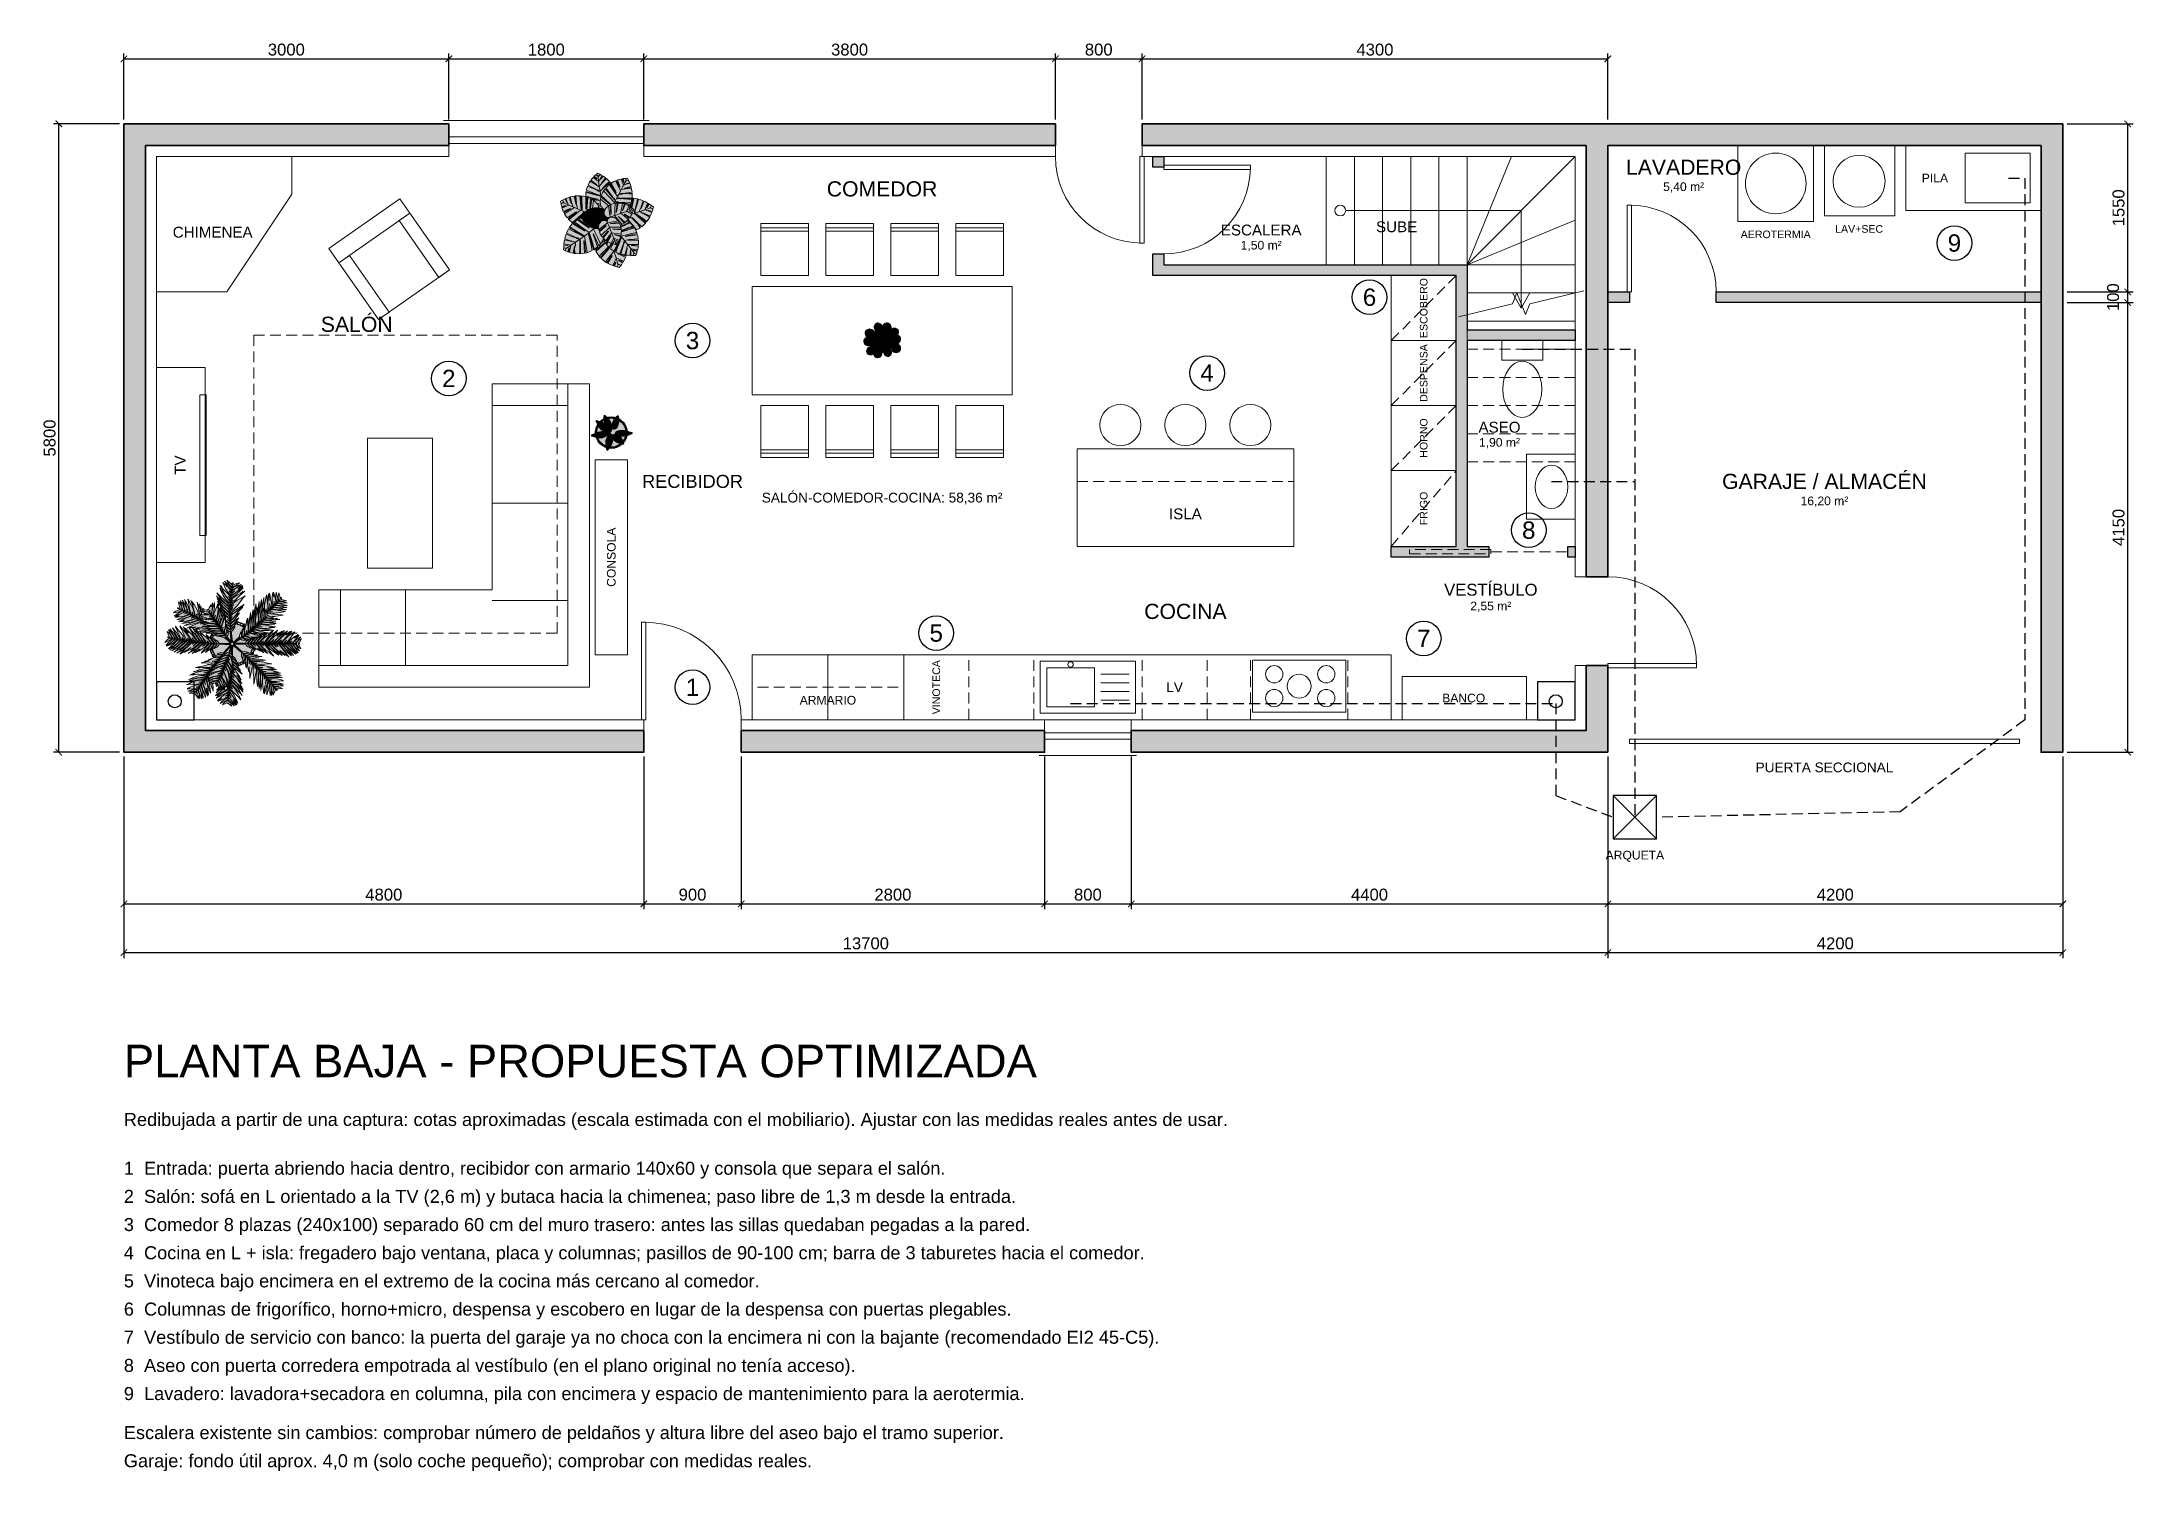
# Model space of a CAD drawing. Header units: millimetres. Extents: x -757 to 18550, y -6636 to 6557.
import ezdxf
from ezdxf.enums import TextEntityAlignment as Align

# ---------------------------------------------------------------- set-up
doc = ezdxf.new("R2010")
doc.units = ezdxf.units.MM
doc.linetypes.add('OCULTA', pattern=[150, 100, -50])
for name, color, linetype, lineweight in [('A-CARPINTERIA', 4, 'Continuous', 18), ('A-COCINA', 40, 'Continuous', 13), ('A-COTAS', 3, 'Continuous', 13), ('A-ESCALERA', 7, 'Continuous', 18), ('A-ESCALERA-OCULTA', 8, 'OCULTA', 13), ('A-MEJORAS', 1, 'Continuous', 25), ('A-MOBILIARIO', 40, 'Continuous', 13), ('A-MURO-BLOQUE', 2, 'Continuous', 35), ('A-MURO-TRASDOSADO', 8, 'Continuous', 18), ('A-SANEAMIENTO', 211, 'OCULTA', 25), ('A-SANITARIOS', 22, 'Continuous', 13), ('A-TABIQUE', 2, 'Continuous', 25), ('A-TEXTO', 7, 'Continuous', 18)]:
    doc.layers.add(name, color=color, linetype=linetype, lineweight=lineweight)
doc.layers.add('A-POCHE', color=252, linetype='Continuous')
for name, color, linetype, lineweight, true_color in [('VEG-HOJAS', 117, 'Continuous', 18, 0x2e5e38), ('VEG-MACETA', 25, 'Continuous', 25, 0x745440), ('VEG-NERVIOS', 115, 'Continuous', 9, 0x528c5c)]:
    doc.layers.add(name, color=color, linetype=linetype, lineweight=lineweight, true_color=true_color)
doc.layers.add('VEG-RELLENO', color=253, linetype='Continuous', true_color=0x96c896)
doc.styles.add('A-TEXTO', font='arial.ttf')
doc.dimstyles.new('COTAS', dxfattribs={"dimtxt": 110, "dimasz": 60, "dimexe": 50, "dimexo": 40, "dimgap": 30, "dimtad": 1, "dimdec": 0, "dimtxsty": 'A-TEXTO', "dimblk": 'ARCHTICK', "dimcen": 2.5, "dimclrd": 3, "dimclre": 3, "dimclrt": 7, "dimazin": 3, "dimtfac": 1, "dimtmove": 0, "dimatfit": 3})

msp = doc.modelspace()

# ---------------------------------------------------------------- texts
at = {"layer": 'A-ESCALERA', "style": 'A-TEXTO'}
msp.add_text('SUBE', height=100, dxfattribs=at).set_placement((11750, 4850), align=Align.MIDDLE_CENTER)
at = {"layer": 'A-MEJORAS', "style": 'A-TEXTO'}
for s, p in [('9', (16900, 4700)), ('6', (11500, 4200)), ('3', (5250, 3800)), ('2', (3000, 3450)), ('4', (10000, 3500)), ('8', (12970, 2050)), ('5', (7500, 1100)), ('7', (12000, 1050)), ('1', (5250, 600))]:
    msp.add_text(s, height=160, dxfattribs=at).set_placement(p, align=Align.MIDDLE_CENTER)
at = {"layer": 'A-SANEAMIENTO', "style": 'A-TEXTO'}
msp.add_text('ARQUETA', height=80, dxfattribs=at).set_placement((13950, -950), align=Align.MIDDLE_CENTER)
at = {"layer": 'A-TEXTO', "style": 'A-TEXTO'}
for s, height, p in [('LAVADERO', 140, (14400, 5400)), ('COMEDOR', 140, (7000, 5200)), ('5,40 m²', 80, (14400, 5220)), ('PILA', 80, (16720, 5300)), ('CHIMENEA', 100, (820, 4800)), ('ESCALERA', 100, (10500, 4820)), ('LAV+SEC', 70, (16020, 4830)), ('1,50 m²', 80, (10500, 4680)), ('AEROTERMIA', 70, (15250, 4780)), ('SALÓN', 140, (2150, 3950)), ('ASEO', 100, (12700, 3000)), ('1,90 m²', 80, (12700, 2860)), ('RECIBIDOR', 120, (5250, 2500)), ('GARAJE / ALMACÉN', 140, (15700, 2500)), ('SALÓN-COMEDOR-COCINA: 58,36 m²', 90, (7000, 2350)), ('16,20 m²', 80, (15700, 2320)), ('ISLA', 100, (9800, 2200)), ('VESTÍBULO', 110, (12620, 1500)), ('COCINA', 140, (9800, 1300)), ('2,55 m²', 80, (12620, 1350)), ('LV', 90, (9700, 600)), ('ARMARIO', 80, (6500, 480)), ('BANCO', 80, (12370, 500)), ('PUERTA SECCIONAL', 90, (15700, -140))]:
    msp.add_text(s, height=height, dxfattribs=at).set_placement(p, align=Align.MIDDLE_CENTER)
for s, height, p in [('ESCOBERO', 70, (12000, 4100)), ('DESPENSA', 70, (12000, 3500)), ('HORNO', 70, (12000, 2900)), ('TV', 100, (520, 2650)), ('FRIGO', 70, (12000, 2250)), ('CONSOLA', 80, (4500, 1800)), ('VINOTECA', 70, (7500, 600))]:
    msp.add_text(s, height=height, rotation=90, dxfattribs=at).set_placement(p, align=Align.MIDDLE_CENTER)
for s, height, p in [('PLANTA BAJA - PROPUESTA OPTIMIZADA', 300, (0, -3000)), ('Redibujada a partir de una captura: cotas aproximadas (escala estimada con el mobiliario). Ajustar con las medidas reales antes de usar.', 120, (0, -3450)), ('1  Entrada: puerta abriendo hacia dentro, recibidor con armario 140x60 y consola que separa el salón.', 120, (0, -3900)), ('2  Salón: sofá en L orientado a la TV (2,6 m) y butaca hacia la chimenea; paso libre de 1,3 m desde la entrada.', 120, (0, -4160)), ('3  Comedor 8 plazas (240x100) separado 60 cm del muro trasero: antes las sillas quedaban pegadas a la pared.', 120, (0, -4420)), ('4  Cocina en L + isla: fregadero bajo ventana, placa y columnas; pasillos de 90-100 cm; barra de 3 taburetes hacia el comedor.', 120, (0, -4680)), ('5  Vinoteca bajo encimera en el extremo de la cocina más cercano al comedor.', 120, (0, -4940)), ('6  Columnas de frigorífico, horno+micro, despensa y escobero en lugar de la despensa con puertas plegables.', 120, (0, -5200)), ('7  Vestíbulo de servicio con banco: la puerta del garaje ya no choca con la encimera ni con la bajante (recomendado EI2 45-C5).', 120, (0, -5460)), ('8  Aseo con puerta corredera empotrada al vestíbulo (en el plano original no tenía acceso).', 120, (0, -5720)), ('9  Lavadero: lavadora+secadora en columna, pila con encimera y espacio de mantenimiento para la aerotermia.', 120, (0, -5980)), ('Escalera existente sin cambios: comprobar número de peldaños y altura libre del aseo bajo el tramo superior.', 120, (0, -6340)), ('Garaje: fondo útil aprox. 4,0 m (solo coche pequeño); comprobar con medidas reales.', 120, (0, -6600))]:
    msp.add_text(s, height=height, dxfattribs=at).set_placement(p)

# ---------------------------------------------------------------- blocks, each defined once
blk = doc.blocks.new('VEG_Kentia_PLANTA')
at = {"layer": 'VEG-RELLENO', "true_color": 0x72a15a}
h = blk.add_hatch(color=73, dxfattribs=at)
h.dxf.hatch_style = 1
h.paths.add_polyline_path([(0.7, 294.8), (16.8, 306.4), (29.3, 314.6), (110.8, 363.4), (69.3, 325.5), (51.4, 310.8), (38.9, 301.3), (20.4, 289), (3.5, 279.4), (-5.8, 275.3), (-15.3, 272.5), (-15.3, 255.6), (-6.2, 265.3), (2.4, 272.9), (23.9, 289.5), (48.1, 306.1), (98.7, 339.6), (59.7, 299.4), (47.3, 282), (35, 266), (17, 245.9), (8.1, 237.4), (-0.1, 230.4), (-7.5, 225.2), (-14.8, 221.4), (-14.4, 207), (-4.6, 220), (11.1, 236.2), (29.2, 252.6), (67.8, 285.1), (42.4, 248.7), (31.3, 234.3), (23.2, 224.9), (10.9, 212.6), (-0.7, 202.7), (-7.4, 198.2), (-13.9, 195.1), (-13.3, 180), (-4.6, 190.5), (9.8, 203.6), (26.6, 216.4), (62.6, 241.5), (38.9, 211.1), (28.6, 199.2), (21.1, 191.5), (6.1, 178.6), (-0.9, 173.9), (-7.1, 170.5), (-12.7, 168.5), (-11.9, 156.6), (-2.9, 167.9), (9.3, 179.4), (44.7, 206.3), (25.6, 176.1), (15, 162.4), (3.6, 151.1), (-1.9, 147), (-6.9, 144.1), (-11, 142.6), (-10.2, 132.4), (-3.7, 139.8), (0.7, 143.5), (10.1, 150.1), (26.2, 160.2), (15.2, 138.3), (8.6, 128.5), (1, 120.9), (-2.9, 118.3), (-8.9, 116.1), (-4.5, 71.9), (2.2, 20), (1.7, 17.6), (0.5, 16.1), (-1.2, 15.1), (-3.1, 14.8), (-6.2, 16.1), (-7.8, 19.1), (-14.4, 70.5), (-18.8, 114.8), (-25.1, 115.2), (-29.5, 116.7), (-34.2, 119.1), (-34.9, 119.6), (-34.8, 123.9), (-36.6, 120.7), (-43.5, 126), (-50.5, 133.2), (-49.6, 144.6), (-40.5, 141.4), (-29.9, 136.5), (-25.2, 133.6), (-20, 129.4), (-21, 142), (-25.3, 143.2), (-30.6, 145.6), (-36.4, 149.2), (-42.6, 154), (-49.2, 160.1), (-49.4, 185.1), (-55.5, 167.1), (-62.4, 175.8), (-61.4, 190), (-59.3, 188.6), (-61.3, 190.4), (-60.8, 210.1), (-40.2, 195.2), (-32.9, 189.2), (-23.3, 179.5), (-23.9, 194.7), (-30.7, 197.3), (-37.7, 201.3), (-45.7, 207), (-54.3, 214.3), (-60.7, 220.6), (-60.6, 232.6), (-63.1, 223), (-63.5, 223.4), (-58.9, 257), (-41.9, 244.4), (-33.6, 237.6), (-25, 229.2), (-25.3, 246.4), (-34.1, 249), (-43, 253.1), (-58.2, 262.4), (-57.2, 270), (-59.5, 263.2), (-71.6, 272.2), (-68.9, 291.7), (-43.9, 272.3), (-35.1, 264.8), (-25.3, 255.1), (-25.3, 273), (-34.5, 276.7), (-43.4, 281.9), (-53.5, 289.2), (-67.6, 301.2), (-67.2, 304.1), (-68, 301.6), (-81.3, 315), (-93.6, 329.1), (-93.2, 335.3), (-94.4, 330.1), (-103.3, 341.6), (-102, 355.4), (-105.2, 344.1), (-118.6, 363.6), (-135, 390.3), (-121.9, 376.1), (-104.2, 358.5), (-43.1, 301.6), (-34.5, 292.9), (-25.3, 282.2), (-25, 299), (-34.6, 302.9), (-43.8, 308.3), (-60, 320.4), (-77.4, 336.2), (-96.1, 357.1), (-109.6, 374.5), (-118.2, 386.9), (-138.9, 420), (-117.1, 396.8), (-80.8, 362.4), (-98.6, 380.8), (-112.9, 397.9), (-126.1, 415.6), (-144.4, 442.8), (-134.2, 432.2), (-116.6, 415.7), (-44.8, 353.6), (-35.3, 344.9), (-24, 332.9), (-23.2, 350.9), (-33, 354.7), (-42.3, 359.9), (-53.1, 367.2), (-64.7, 376.5), (-80.7, 391.4), (-96.1, 408), (-110, 425.3), (-122.7, 443.1), (-140.4, 470.6), (-126.6, 455.9), (-107.8, 438), (-42.9, 379.9), (-33.7, 371.1), (-22.8, 359.1), (-21.7, 377.7), (-30.3, 382.9), (-38.4, 389.6), (-47.5, 398.5), (-57.1, 409.4), (-69.9, 426.6), (-81.7, 445.3), (-92.1, 464.3), (-101.3, 483.8), (-113.6, 513.2), (-105.8, 501.1), (-92.1, 482), (-35.3, 409.1), (-27.9, 399), (-21, 388.1), (-19.8, 403.7), (-27.7, 408.9), (-39.5, 419.9), (-52.5, 435.1), (-61.3, 447.5), (-73.6, 467.9), (-86.1, 493.3), (-99.3, 513.8), (-113.4, 538.4), (-97.4, 521), (-103.1, 536.2), (-85.6, 509.2), (-40.5, 465.3), (-24.2, 447.8), (-16.7, 437.9), (-14.8, 455.3), (-21.5, 459.3), (-31.7, 468.5), (-42.8, 481.3), (-50.3, 491.8), (-57.4, 503.2), (-66.9, 521), (-74.6, 537.9), (-84.8, 563.9), (-87.3, 568.1), (-74.7, 555.7), (-35.2, 519.1), (-20.5, 503.8), (-10.5, 490.7), (-8.5, 505.6), (-13.3, 507.3), (-18.9, 510.4), (-25.1, 514.8), (-31.7, 520.5), (-38.3, 527.3), (-47.6, 538.8), (-55.9, 550.8), (-71.9, 578.3), (-26.4, 539.4), (-14, 526.6), (-6.9, 516.9), (-4.7, 531.1), (-8, 532), (-12.4, 534.2), (-17.2, 537.6), (-27, 547.3), (-31.6, 553.2), (-39.6, 565.9), (-50.7, 587.6), (-20.3, 563.9), (-9.9, 554), (-2.6, 544.3), (0.6, 562.1), (1.8, 563.7), (4, 564.8), (5.9, 564.8), (8.2, 563.8), (9.7, 561.9), (10.1, 559.5), (7.2, 542.4), (17.6, 549.1), (30.7, 554.6), (67.4, 564.8), (43.8, 545.4), (31.5, 537.2), (19, 531.5), (13.4, 530), (8.5, 529.3), (5.1, 529.5), (3, 515.1), (13, 522.2), (28.8, 530), (46.6, 536.8), (84.6, 549), (52.8, 525.4), (36.3, 515.3), (20, 507.8), (12.7, 505.5), (6.4, 504.3), (1.4, 504.1), (-0.6, 489.6), (12.2, 499.4), (30.4, 509.9), (50.9, 519.7), (94.3, 538.4), (66.6, 515.5), (53.9, 505.9), (97.7, 531.1), (64.1, 498.6), (49.7, 485.9), (39.5, 477.8), (24.3, 467.4), (10.4, 459.4), (2.6, 455.9), (-4.9, 453.9), (-6.5, 439.1), (0.6, 446.6), (8.8, 454.1), (29.4, 470.1), (52.6, 486.2), (101.3, 518.2), (66, 481.1), (50.7, 466.7), (39.9, 457.3), (23.8, 445.1), (9, 435.5), (0.7, 431.3), (-7.6, 428.4), (-9.1, 410.9), (1.4, 420.1), (22.2, 434.4), (47.6, 449.5), (77.4, 465.7), (102.5, 485.8), (92.6, 473.8), (115.6, 486.5), (72.8, 449.9), (50.1, 424.9), (27.4, 403.3), (16.4, 394.3), (6.3, 386.8), (-2.6, 381.3), (-11.7, 377.1), (-12.8, 358.8), (-1, 369.4), (20.9, 385.2), (47.7, 402.2), (119, 444.2), (88.5, 416.6), (108.5, 431.5), (90.9, 412), (94.9, 415.8), (65.1, 375.6), (48.6, 355.4), (34.2, 339.4), (17.9, 323.3), (2.7, 310.4), (-6, 304.3), (-15, 299.5), (-15.3, 280.7), (-11.7, 284.4)])
h.paths.add_polyline_path([(-75.3, 357.4), (-43.9, 328.2), (-34.9, 319.3), (-24.8, 307.7), (-24.3, 324.8), (-34.2, 328.4), (-43.7, 333.5), (-60.6, 345.2)], flags=0)
h.paths.add_polyline_path([(-17.6, 428.8), (-25.6, 432.3), (-32.6, 436.7), (-24.5, 424.6), (-18.8, 414.9)], flags=0)
h.paths.add_polyline_path([(-11.9, 480.2), (-18, 482.6), (-26.9, 488.4), (-17.2, 473.8), (-13.5, 467.1)], flags=0)
h.paths.add_polyline_path([(-3.5, 465), (10.2, 477.3), (25.4, 488.2), (11.7, 482.1), (4.5, 479.9), (-2, 479)], flags=0)
h.paths.add_polyline_path([(-11, 387.8), (-2.9, 397.3), (7.4, 407.7), (-0.6, 404.5), (-9.9, 402.1)], flags=0)
h.paths.add_polyline_path([(-13.8, 334.4), (-4, 345.1), (16.2, 362.9), (6.5, 357.8), (-3.2, 353.4), (-13.2, 350.5)], flags=0)
h.paths.add_polyline_path([(-14.8, 310.2), (-7, 320.4), (7.3, 336), (-4.6, 329), (-14.3, 325)], flags=0)
h.paths.add_polyline_path([(-6.8, 244.2), (1.5, 253.8), (-6.5, 249.7), (-15.3, 246.7), (-15.1, 233)], flags=0)
h.paths.add_polyline_path([(-32.9, 222.2), (-41.9, 226.1), (-35, 219.1), (-24.4, 206.6), (-24.8, 220.2)], flags=0)
h.paths.add_polyline_path([(-28.4, 169.3), (-42.1, 175.9), (-31.4, 166.9), (-22, 156.8), (-22.6, 168)], flags=0)
h.paths.add_polyline_path([(-80.1, 209.7), (-83.7, 213.8), (-81.1, 223.6), (-76.1, 220.3)])
h.paths.add_polyline_path([(-95.4, 228.8), (-100.5, 235.5), (-103.2, 238.9), (-94.1, 232.3)])
h.paths.add_polyline_path([(-71.5, 232.3), (-77.4, 239.6), (-72.5, 266.6), (-61.2, 258.7)])
h.paths.add_polyline_path([(-86.7, 252.3), (-98.3, 269.6), (-96.7, 283.3), (-79.1, 271.1)])
h.paths.add_polyline_path([(-110.7, 283.2), (-109.7, 288.5), (-109.2, 292), (-105.7, 289.5), (-108.3, 280.5)])
h.paths.add_polyline_path([(-121, 295.6), (-130.1, 306.9), (-130, 307.6), (-119.7, 299.6)])
h.paths.add_polyline_path([(-77, 276.6), (-95.8, 294.2), (-94.6, 310.8), (-70.9, 293.1)])
h.paths.add_polyline_path([(-102.3, 301.1), (-107.1, 306.3), (-105.5, 319.1), (-98.7, 313.9)])
h.paths.add_polyline_path([(-114.5, 315), (-127.9, 331.8), (-127.5, 336.5), (-111.6, 323.8)])
at = {"layer": 'VEG-RELLENO', "true_color": 0x76a75d}
h = blk.add_hatch(color=73, dxfattribs=at)
h.dxf.hatch_style = 1
h.paths.add_polyline_path([(-272, 227.9), (-277.7, 253.9), (-262.6, 247.8), (-242.4, 241.2), (-239.4, 226.2), (-256.2, 227), (-258.2, 234.3), (-258, 227.1)])
h.paths.add_polyline_path([(-280.6, 268.9), (-285.8, 296.6), (-272, 289.9), (-256.8, 283.8), (-250.8, 268.6)])
h.paths.add_polyline_path([(-286.9, 302.4), (-294.7, 339.1), (-303.1, 370.2), (-288.2, 340.1), (-291.7, 349.5), (-278.8, 327.6), (-269.7, 311), (-278.9, 310.2), (-266.3, 304.4), (-263.9, 299.5)])
h.paths.add_polyline_path([(-237.5, 202.3), (-238.3, 194.2), (-227.9, 187.3), (-258.2, 190.1), (-251.5, 190.8), (-265, 199.5), (-275, 192), (-298.1, 195.5), (-280.1, 189), (-292.8, 182.4), (-274.6, 187), (-252.5, 179.9), (-270.4, 172.2), (-254.6, 175.1), (-241.4, 176.8), (-215.1, 170.6), (-194.3, 167.4), (-194.9, 164.8), (-188.2, 160.1), (-233.7, 161.3), (-220.1, 162.8), (-210, 163.1), (-222.2, 171.4), (-230.6, 166.7), (-244.3, 161.7), (-276.7, 164.1), (-256.7, 158.2), (-279.4, 153.4), (-294.6, 151.1), (-324.4, 148.2), (-372, 145.9), (-334.4, 156), (-362, 151.9), (-397.2, 147.7), (-370.6, 156.6), (-418.1, 146.1), (-342.5, 179.8), (-313.2, 191.8), (-287.6, 200.5), (-272.1, 204), (-287.4, 213.4), (-296, 207.4), (-305.5, 202.5), (-324.3, 194.8), (-346.4, 187.5), (-367.6, 182.1), (-393.5, 176.6), (-443.6, 168.3), (-350.9, 203.4), (-322.2, 212.5), (-309.9, 215.6), (-295.2, 218.1), (-309.8, 226.9), (-318.4, 221.2), (-327.9, 216.7), (-346.7, 209.6), (-368.7, 203.2), (-389.8, 198.4), (-415.7, 193.8), (-465.4, 187.2), (-372.8, 219.2), (-344.2, 227.3), (-331.9, 230), (-320.3, 231.7), (-285, 220.7), (-267.5, 212.9), (-267.7, 213.3), (-259.4, 210), (-259.9, 208.1), (-247.1, 199.8), (-249.6, 206.4)])
h.paths.add_polyline_path([(-226.3, 187.4), (-230.6, 200.2), (-215.7, 196.2), (-215.7, 186.3)])
h.paths.add_polyline_path([(-237.8, 226.1), (-241.5, 240.9), (-222.9, 236.3), (-219.9, 225.2)])
h.paths.add_polyline_path([(-248.3, 268.5), (-251.7, 282), (-238.5, 278.3), (-234, 268)])
h.paths.add_polyline_path([(-256.6, 300.3), (-247.9, 297.4), (-247.8, 297.3), (-256.1, 298.5)])
h.paths.add_polyline_path([(-260, 312.1), (-263.7, 323.6), (-265.9, 329.5), (-256.1, 312.4)])
h.paths.add_polyline_path([(-208.4, 185.6), (-210.8, 195.1), (-193.9, 191.9), (-193.4, 184.3)])
h.paths.add_polyline_path([(-217.1, 225), (-219.2, 235.5), (-202.5, 233.3), (-199.8, 223.7)])
h.paths.add_polyline_path([(-225.5, 267.8), (-227.3, 276.3), (-219.1, 275.7), (-214.9, 266.5)])
h.paths.add_polyline_path([(-231.6, 295), (-228.8, 295.4), (-227.7, 293.1), (-231.4, 294.1)])
h.paths.add_polyline_path([(-184, 160), (-186, 166.5), (-171.6, 165.6), (-171.8, 159.5)])
h.paths.add_polyline_path([(-190, 184), (-191.4, 191.5), (-173.7, 189.7), (-172.7, 182.2)])
h.paths.add_polyline_path([(-196.8, 223.5), (-198.2, 232.9), (-185.7, 233), (-181.7, 221.8)])
h.paths.add_polyline_path([(-200.8, 248.5), (-201.4, 252.2), (-194.3, 254.1), (-190.6, 245.4)])
h.paths.add_polyline_path([(-203.7, 264.7), (-204.7, 270.1), (-206.2, 276.7), (-201.7, 269.7), (-198.7, 263.6)])
h.paths.add_polyline_path([(-177, 205.5), (-180.6, 206.3), (-187.1, 207.6), (-177.9, 208.6)])
h.paths.add_polyline_path([(-161, 140.5), (-161.5, 142.2), (-149.7, 142.4), (-150.6, 138.5), (-176.1, 139.2), (-179.2, 141.4), (-182.2, 139.2), (-229, 140), (-219.1, 142.6), (-203.1, 145.8), (-180.2, 143), (-163.3, 142.2)])
h.paths.add_polyline_path([(-164.8, 159.3), (-165.6, 165.5), (-148.7, 166.4), (-148.4, 158.3)])
h.paths.add_polyline_path([(-167.2, 181.7), (-167.7, 189.5), (-159.3, 189.6), (-151.9, 190.5), (-149.9, 179.1)])
h.paths.add_polyline_path([(-168.5, 203.5), (-168.9, 210.3), (-163.3, 212.1), (-154.5, 199.2)])
h.paths.add_polyline_path([(-167.4, 241.7), (-163.7, 231.8), (-162.7, 229), (-169.6, 239.2)])
h.paths.add_polyline_path([(-144.1, 138.3), (-144.8, 142.8), (-128.1, 145), (-127.9, 137.1)])
h.paths.add_polyline_path([(-146.4, 158.1), (-147, 166.6), (-136.1, 168.6), (-133.9, 169.5), (-130.9, 165.2), (-129.3, 156.1)])
h.paths.add_polyline_path([(-147.5, 178.6), (-147.9, 189.6), (-138.8, 176.6)])
h.paths.add_polyline_path([(-148.5, 208.1), (-149.1, 217.2), (-149.5, 221.4), (-144.9, 209.7), (-145.5, 203.8)])
h.paths.add_polyline_path([(-130, 121.6), (-131.2, 118.1), (-130, 117.2), (-171, 116.7), (-159, 118.2), (-148, 118.3), (-152.3, 121.6)])
h.paths.add_polyline_path([(-122.9, 117.2), (-123.5, 122.2), (-111.7, 124), (-106.8, 125.5), (-106.9, 115.9)])
h.paths.add_polyline_path([(-124.5, 137), (-124.6, 146), (-118.6, 148), (-108.7, 134.2)])
h.paths.add_polyline_path([(-123.6, 172.5), (-123.3, 179), (-121.9, 181.5), (-115.1, 163.3), (-115.4, 160.7)])
h.paths.add_polyline_path([(-108.9, 100.7), (-103.4, 96.3), (-127.7, 95.4), (-164.5, 92.4), (-149.6, 97.7), (-137, 100.7), (-123.3, 100)])
h.paths.add_polyline_path([(-100.5, 96.3), (-100.6, 101.8), (-94.5, 103.1), (-87.8, 105.6), (-83.6, 99.9), (-84.4, 94.9)])
h.paths.add_polyline_path([(-98.7, 114.7), (-97.6, 119), (-93.8, 113.7)])
h.paths.add_polyline_path([(-94, 131), (-92.4, 136.2), (-90.3, 139.1), (-86.6, 126), (-86.8, 121.1)])
h.paths.add_polyline_path([(-84, 80.6), (-78, 75.6), (-91.4, 73.7), (-96.1, 77.6), (-101.5, 74), (-105.9, 72.5), (-116.6, 71), (-128.3, 71.6), (-152.4, 76), (-133.5, 83.2), (-118.5, 80.5), (-108.7, 79.5), (-99.2, 79.2), (-90.5, 79.6)])
h.paths.add_polyline_path([(-60.3, 60.7), (-41.2, 44.1), (-16.4, 12.5), (-13.5, 10.8), (-10.3, 11.1), (-11.4, 9.8), (-14.5, 8.6), (-17.7, 9.6), (-47.6, 36.5), (-73.6, 58.9), (-66, 59.2)])
h.paths.add_polyline_path([(-136.4, 83.8), (-145.9, 81.5), (-162.8, 79.3), (-198, 78.1), (-166, 91.8)])
h.paths.add_polyline_path([(-155, 102.9), (-170.7, 99.8), (-186.1, 98.3), (-206.5, 97.9), (-239.1, 99.1), (-194.5, 111.7), (-172.3, 106.1)])
h.paths.add_polyline_path([(-163.7, 122.5), (-171.3, 119), (-178.9, 116.5), (-211.2, 116.3), (-196.2, 112.2), (-208.1, 110.2), (-237.5, 107.3), (-275, 106), (-228, 120.9), (-200.1, 128.4), (-181.1, 124.7)])
h.paths.add_polyline_path([(-204.5, 129.4), (-227.9, 123.3), (-254.3, 118.9), (-278.8, 116.4), (-308.6, 114.2), (-256.7, 131.6), (-236.2, 138)])
h.paths.add_polyline_path([(-218.9, 148.7), (-241.1, 143.1), (-269.3, 139), (-297.5, 136.9), (-342.5, 136), (-285.3, 150.6), (-254.8, 157.6), (-234.3, 152.1)])
h.paths.add_polyline_path([(-318.3, 231.9), (-332.3, 240), (-340.6, 234.7), (-350, 230.3), (-361.6, 225.9), (-382.5, 219.7), (-405.3, 214.5), (-435.6, 209.5), (-484.1, 204), (-442.6, 217.9), (-496.7, 207.5), (-440.2, 231.7), (-412.6, 242.9), (-386.6, 251.9), (-375.3, 255), (-363.2, 257.3), (-377.2, 264.9), (-384, 259.5), (-392, 254.8), (-407.8, 247.6), (-426.5, 240.7), (-440.1, 236.7), (-460.3, 231.7), (-510, 222.1), (-457.4, 245.7), (-431.7, 256.4), (-407.3, 265), (-396.8, 267.9), (-386.6, 269.8), (-400.3, 277), (-406.4, 272.4), (-413.9, 268.3), (-423.2, 264.2), (-440, 258.5), (-458.5, 253.7), (-483.2, 249), (-523, 243.6), (-487.7, 258.2), (-528.5, 248.9), (-487.3, 271.7), (-467.1, 281.8), (-447.7, 289.7), (-433.4, 293.5), (-445.6, 299.4), (-448.9, 295.4), (-453.6, 291.1), (-459.8, 286.5), (-475.7, 277.8), (-493.7, 270.4), (-532, 258.7), (-499.3, 282.2), (-483.1, 292.6), (-467.3, 300.7), (-456.1, 304.4), (-469.3, 310.6), (-471.8, 307.8), (-475.8, 304.6), (-481, 301.4), (-494.1, 296.1), (-509, 292.4), (-540.4, 288.1), (-519.7, 301), (-506.6, 308.4), (-493.1, 314.4), (-483.6, 317), (-501.8, 325.4), (-503.3, 327.3), (-503.6, 329.7), (-502.7, 332), (-501.3, 333.4), (-499, 334.1), (-497.1, 333.9), (-478.9, 325.9), (-483.4, 335.4), (-488, 349.7), (-496.5, 388.8), (-481.5, 368.4), (-473.4, 355.1), (-470, 348.1), (-467.3, 341.1), (-465.5, 334.4), (-464.5, 328.4), (-464.4, 323.3), (-465, 319.6), (-453.9, 314.4), (-458.3, 323.1), (-464.4, 339.9), (-480.1, 398.5), (-462.2, 371.8), (-454.9, 359), (-448.5, 345.4), (-445.2, 336.4), (-442.8, 328), (-441.5, 320.3), (-441.2, 313.9), (-441.8, 308.7), (-429.4, 302.7), (-435.5, 315.9), (-442.4, 335.9), (-456.8, 387.7), (-462.1, 404.6), (-441.7, 372.6), (-433.5, 357.3), (-426.3, 341.1), (-422.6, 330.4), (-420, 320.4), (-418.4, 311.4), (-418, 303.9), (-418.6, 297.4), (-405, 290.6), (-408.5, 298.6), (-415.4, 319.1), (-432.4, 384.9), (-439.6, 409), (-426.5, 387), (-418.1, 371.9), (-409.7, 354.2), (-402.5, 335.6), (-398.8, 323.4), (-395.5, 306.8), (-394.5, 293.3), (-395.3, 285.6), (-380.1, 277.7), (-384.1, 289.4), (-389.4, 312.3), (-402.4, 385.6), (-408.4, 412.5), (-401.1, 397.6), (-386.5, 374.5), (-376, 355.5), (-365.9, 334.5), (-360.1, 320), (-355.5, 305.7), (-351, 286.5), (-349.2, 270.7), (-349.8, 261.3), (-335.6, 253.4), (-340.6, 265.9), (-344.5, 277.7), (-367.4, 358.7), (-375.1, 382.7), (-381.9, 400.9), (-365.5, 373.9), (-356.4, 357.3), (-363.8, 375.9), (-369.9, 389.3), (-347.9, 356.8), (-332.1, 329.5), (-320.1, 303.9), (-312.5, 283.5), (-308.8, 270.5), (-318.6, 273), (-311.3, 269.5), (-316.1, 269.9), (-308.1, 267.4), (-305.8, 256.5), (-304.6, 245.9), (-304.9, 235.6), (-294.3, 229.3), (-300.2, 229.8), (-310.4, 232.5), (-305.5, 230.2), (-319.5, 231.8)])
h.paths.add_polyline_path([(-354.5, 252.5), (-362, 246.8), (-370.6, 242), (-378.6, 238.1), (-353.7, 243.7), (-341.5, 245.2)], flags=0)
h.paths.add_polyline_path([(-422.9, 288.4), (-427.6, 283.8), (-439.2, 276.4), (-427.9, 279.5), (-411.3, 282.5)], flags=0)
h.paths.add_polyline_path([(-358.9, 266.3), (-363.7, 277.2), (-370.3, 296.2), (-370.4, 281.9), (-372, 273.4)], flags=0)
h.paths.add_polyline_path([(-314.1, 241), (-319.4, 252.9), (-327.8, 275.4), (-326.2, 258.5), (-327, 248.5)], flags=0)
h.paths.add_polyline_path([(-290.4, 229), (-293.9, 241.3), (-298.6, 263.3), (-280.6, 255.1), (-279.9, 243), (-280.7, 228.3)])
h.paths.add_polyline_path([(-299.8, 269.1), (-313.3, 339.9), (-319.1, 365.4), (-324.6, 384.9), (-313, 361.5), (-304.3, 342.3), (-295.4, 319.7), (-289.9, 302.5), (-300.7, 304.2), (-288.7, 298.1), (-285.8, 286.9), (-282.3, 268.9)])
at = {"layer": 'VEG-RELLENO', "true_color": 0x75a55c}
h = blk.add_hatch(color=73, dxfattribs=at)
h.dxf.hatch_style = 1
h.paths.add_polyline_path([(314.9, 241.7), (327.8, 240), (334.9, 238.1), (348, 237.1), (378.7, 232.4), (404.4, 233.3), (418.8, 234.4), (399.8, 229.4), (424.2, 226.4), (438.6, 225.2), (406.9, 222.1), (379.4, 220.7), (397.7, 223.5), (338.4, 234.8), (320.6, 236.5), (309.2, 236.1)])
h.paths.add_polyline_path([(344.3, 217.8), (325.7, 215.7), (307.2, 217.5), (289.6, 217.6), (300.5, 227.8), (304.9, 225.1), (310.9, 222.6), (318.3, 220.5), (327, 218.9)])
h.paths.add_polyline_path([(273.4, 216.1), (263.8, 217.8), (263.6, 228.5), (271.2, 229.5), (272.5, 224.3), (275.2, 217.8)])
h.paths.add_polyline_path([(249.7, 216.6), (244.5, 211.7), (244, 225), (247.1, 227.8), (246, 229.9), (242.9, 240.5), (238.4, 279.6), (238.2, 291.3), (239.2, 313.3), (241.8, 340), (250.1, 391.2), (250.7, 366.7), (254.4, 300.8), (248.3, 338.8), (245.1, 295.2), (244.6, 267.7), (246.1, 240.1)])
h.paths.add_polyline_path([(244.5, 208), (252.7, 207.5), (256, 200.2), (249.9, 194.8), (244.2, 197)])
h.paths.add_polyline_path([(275.5, 204.5), (297.4, 200.6), (311.5, 197.8), (292.3, 199.5), (281.4, 200), (270.2, 199.6)])
h.paths.add_polyline_path([(382.3, 184.3), (394.1, 182.7), (353.4, 180.9)])
h.paths.add_polyline_path([(327.2, 180), (290.7, 176.1), (264.2, 180.2), (249.6, 181.1), (262.8, 192.9), (270.5, 189), (279.2, 186.1), (290, 183.5), (302.6, 181.5), (316.4, 180.3)])
h.paths.add_polyline_path([(232.7, 179.6), (227.4, 180.9), (229.4, 192.7), (232.9, 192.9), (236.7, 183.1)])
h.paths.add_polyline_path([(214.9, 184.1), (209.8, 179.4), (211.7, 196.9), (213.5, 228.7), (215.9, 311.7), (207.3, 276.1), (200.6, 243.5), (200.7, 259.2), (202.2, 282.3), (203.8, 297.1), (211.6, 345), (213.5, 306.9), (214.7, 332.6), (218, 368.9), (220.6, 345.1), (227.7, 295), (227.2, 289.2), (221.4, 261.9), (217.9, 240.8), (217.4, 244), (217.6, 238.6), (215.7, 222.2), (214.7, 207.2)])
h.paths.add_polyline_path([(209.1, 174.5), (215.9, 174.8), (217.7, 166.7), (211.6, 161.5), (207.1, 162.8)])
h.paths.add_polyline_path([(246.2, 173.2), (260.8, 166.5), (278.4, 161.3), (245.6, 164.5), (230.7, 164.6), (241.1, 173.7)])
h.paths.add_polyline_path([(195, 165.8), (188.6, 159.9), (190.4, 179.7), (191, 195), (191.7, 292.4), (183.9, 256.9), (187.9, 285.9), (193.8, 318.3), (194.4, 301.2), (198.8, 232.6), (196.3, 214.3), (194.9, 198.4), (194.4, 183.7)])
h.paths.add_polyline_path([(188.2, 156.1), (196.3, 155.9), (197.8, 149.9), (189.7, 143.2), (186.3, 144.5)])
h.paths.add_polyline_path([(217.7, 153.5), (242.3, 149.2), (294, 138.8), (309.7, 136.2), (302.3, 135.7), (239, 145.3), (226.2, 146.7), (210.5, 147.4)])
h.paths.add_polyline_path([(241, 128.3), (220.7, 125.7), (205.6, 128.6), (189.8, 130.3), (203.8, 141.9), (213, 136.8), (223.1, 133)])
h.paths.add_polyline_path([(166.5, 128.8), (168.6, 140.7), (175.5, 141.5), (177.6, 133.3), (170.6, 127.7)])
h.paths.add_polyline_path([(154.7, 129), (146.9, 122), (155.9, 122), (157.3, 117.1), (147.2, 109.3), (144.6, 110.5), (145.7, 117.9), (146.7, 135.3), (151.5, 139.6), (149.5, 146.2), (147.9, 158.6), (147.8, 174), (148.8, 185.5), (150.5, 197.5), (155.3, 220.6), (165.3, 256.6), (170.3, 289.1), (172.6, 263.6), (162.6, 221.1), (157.3, 191.8), (154.1, 162), (153.6, 148.3)])
h.paths.add_polyline_path([(176.5, 119.6), (208.3, 112.5), (227.7, 106.6), (237.1, 104.5), (232.1, 104), (195.8, 111.5), (184, 113.4), (170.1, 114.5)])
h.paths.add_polyline_path([(172.7, 103.1), (166.2, 104.1), (158.8, 105.6), (163.1, 109)])
h.paths.add_polyline_path([(129.8, 106.7), (134.1, 107), (136.3, 100.9), (126.3, 93.3), (125.7, 93.5), (129.2, 107.4), (131.4, 121.5), (133.3, 109.8)])
h.paths.add_polyline_path([(158.4, 105.3), (174.5, 102.3), (180.3, 99.8), (194.4, 95.1), (180.2, 92.3), (161.4, 96.7), (149.3, 98.3)])
h.paths.add_polyline_path([(145.9, 89.8), (139, 90.4), (142.2, 92.8)])
h.paths.add_polyline_path([(114, 92.5), (109.1, 88.2), (111.7, 102.8), (112.6, 112.1), (114, 160.3), (104.5, 136), (105.7, 156.2), (110.6, 187.1), (119.1, 149), (115.6, 131.3), (114.1, 119.9), (113.3, 109.3)])
h.paths.add_polyline_path([(109.1, 88.1), (115.1, 87.5), (115.8, 85.5), (106.4, 78.5)])
h.paths.add_polyline_path([(139.1, 69.1), (123.6, 68.9), (112.6, 70.7), (121.6, 77.3), (127.4, 73.6)])
h.paths.add_polyline_path([(93.5, 74.4), (85.2, 67), (85.4, 74.4), (85, 80.2), (92.3, 86.6), (89.3, 92.3), (88.2, 96.8), (87.9, 107.6), (89.8, 119.3), (97, 143.1), (101.2, 126.5), (97.6, 115), (93.7, 96.9), (92.8, 88.5), (92.7, 81.1)])
h.paths.add_polyline_path([(71.6, 55.2), (63.2, 47.9), (13.7, 14.8), (12, 12.4), (12.1, 9), (11.1, 10.1), (10.2, 13.4), (11.6, 16.5), (68.7, 65.9), (69.6, 59.9)])
h.paths.add_polyline_path([(125.8, 174.3), (127.9, 191.5), (134, 223.9), (136, 207.8), (133.8, 193.4), (134.1, 201.3)])
h.paths.add_polyline_path([(173.1, 259.4), (177.4, 220), (174.6, 196.4), (173.6, 180.8), (173.4, 166.4), (174.7, 147.1), (168.8, 141.8), (170.9, 160.5), (172.3, 190)])
h.paths.add_polyline_path([(266, 245.7), (262.6, 255.6), (259.7, 272.6), (258.1, 293.9), (258.1, 309.9), (259.3, 332.1), (262.3, 359.1), (271.4, 410.6), (271.8, 379.4), (274.2, 326), (270.4, 299.9), (268.3, 276.2), (268.2, 252.3), (270, 235.7), (263.6, 229.6), (262.7, 242.6)])
h.paths.add_polyline_path([(284.9, 263.7), (282.2, 288.1), (277.6, 322.2), (277.7, 327.5), (279.1, 349.6), (282.4, 376.3), (292, 427.4), (292, 402.8), (294.3, 327.3), (294.3, 304.7), (288.1, 330.3), (285.1, 299.8), (284.4, 280.7), (285.5, 261.6), (287.2, 252), (285.1, 250)])
h.paths.add_polyline_path([(303.7, 281.8), (300.7, 291.4), (299, 301.7), (297.9, 314.3), (297.6, 328.7), (298.5, 349.6), (300.7, 371.1), (303.9, 391.8), (314.5, 441.5), (314.1, 426.6), (317.4, 453.4), (318.8, 435.2), (325.7, 374.9), (328.5, 345), (329.5, 319.5), (328.6, 305.8), (340.5, 317.5), (336.9, 325.7), (334.2, 334.8), (332, 346.1), (329.7, 366.1), (329, 387.9), (330.2, 416.7), (335.1, 462.8), (337.4, 441), (342.6, 401.5), (341.8, 425.9), (343.2, 468.8), (346.3, 453.1), (357.9, 401.2), (362.8, 375.4), (365.3, 353.2), (365.2, 341.8), (377.4, 353.9), (374.5, 360.3), (371.3, 372.7), (369.2, 388.2), (368.7, 400), (368.8, 412.3), (370.6, 436.3), (376, 474.7), (381.3, 433.7), (381.5, 451.6), (382.6, 475.9), (394.4, 433.5), (399.4, 413), (402.5, 393.9), (402.8, 379.3), (413.5, 390), (411, 393.7), (408.5, 399), (406.4, 405.6), (403.7, 421.7), (403.1, 430.5), (403.2, 443.7), (405.9, 476), (416.1, 440.9), (420.2, 424), (422.3, 408.1), (422.1, 398.7), (431.5, 408.3), (427.8, 414.3), (426.1, 419.2), (424.5, 431), (425, 444.1), (429.5, 470.9), (439.8, 439), (441.9, 426.7), (441.9, 418.9), (448.5, 425.6), (450.2, 426.5), (452.2, 426.7), (454, 426.2), (455.5, 425), (456.5, 423.3), (456.6, 420.8), (455.9, 419), (448.1, 410.9), (457.3, 410.5), (469.5, 407.9), (501.1, 396.3), (473.8, 392.8), (460.7, 392.9), (449, 395.1), (444.2, 397), (438.4, 401), (429.7, 392.1), (438.4, 392.7), (454.4, 391.5), (471.6, 388.4), (507.5, 380.4), (475, 375.6), (461.8, 374.7), (452.9, 374.8), (436.6, 376.7), (429.9, 378.5), (424.5, 380.7), (420.7, 383.1), (410.1, 372.4), (424.5, 372.3), (443.8, 369.6), (507.5, 355.1), (473.3, 352.4), (452.1, 352.3), (441.3, 353), (431.1, 354.4), (421.8, 356.4), (413.8, 358.8), (407.3, 361.6), (402.4, 364.7), (391.4, 353.7), (400.1, 354), (409.6, 353.6), (431.7, 350.8), (505.4, 337.1), (466.3, 333.7), (448.1, 333.3), (429.6, 334.2), (417.8, 335.6), (402.4, 338.9), (390.3, 343), (384.2, 346.5), (372.6, 335), (383.6, 335.2), (405.9, 333.2), (432, 329.2), (484.6, 319.7), (500.6, 317.5), (457.2, 314), (437.1, 313.7), (416.5, 314.8), (403.4, 316.4), (386.4, 320), (372.9, 324.5), (365.8, 328.3), (354, 316.7), (366.7, 317), (390.8, 315.1), (471.6, 303.3), (493.7, 300.9), (467.2, 298), (484.5, 298.2), (442.5, 289.6), (420.5, 286.4), (397, 284.5), (374, 284.3), (360.1, 285.2), (348.1, 286.9), (338.2, 289.1), (329.2, 292.5), (319.2, 282.8), (315.7, 293.4), (322, 299.4), (318.2, 308.3), (314.4, 324.3), (312.9, 300.9), (307.5, 314.8), (304.2, 288), (304.1, 275), (304.8, 268.9), (301.9, 266.2), (300.2, 278.3)])
h.paths.add_polyline_path([(358.7, 335.4), (354.7, 342.4), (351.5, 350.6), (348.6, 360.8), (346, 372.6), (347.9, 347.7), (348.1, 336.4), (347.3, 324.1)], flags=0)
h.paths.add_polyline_path([(395.3, 371.7), (392.1, 376.6), (389.3, 383), (385.7, 395.1), (386.4, 378.6), (385.4, 361.8)], flags=0)
h.paths.add_polyline_path([(336.5, 299.6), (348.9, 300.9), (371.8, 301.3), (364.4, 303.1), (355.4, 306.2), (347.4, 310.3)], flags=0)
h.paths.add_polyline_path([(319.8, 280.5), (331.6, 280.5), (358.1, 278.4), (444.5, 267.7), (457, 268.5), (450.9, 267), (471.7, 265.5), (423.7, 260.3), (389.4, 253.6), (372.8, 251.5), (357.2, 250.2), (343.7, 254), (337.6, 255), (328.7, 255.2), (331.6, 258.6), (331.8, 262), (330.1, 264.4), (327, 265.5), (324.2, 264.7), (321.8, 262.4), (321.9, 266), (330.3, 266.4), (321.7, 269)])
h.paths.add_polyline_path([(310.9, 251.7), (302.8, 253.2), (302.2, 264.3), (305.8, 264.7), (307.9, 258.4), (311.7, 252.5)])
h.paths.add_polyline_path([(289.4, 243.9), (291, 239.6), (293.6, 235), (289.3, 230.9), (284.5, 232.6), (285.1, 244.1)])
h.paths.add_polyline_path([(284.2, 230.6), (289.3, 230.9), (283.5, 225.5)])
h.paths.add_polyline_path([(244, 193.3), (248.3, 193.3), (243.4, 188.9)])
at = {"layer": 'VEG-RELLENO', "true_color": 0x90c177}
h = blk.add_hatch(color=63, dxfattribs=at)
h.dxf.hatch_style = 1
h.paths.add_polyline_path([(-113.8, 170.5), (-109.6, 187.2), (-100.7, 214.5), (-73.3, 286.6), (-67.2, 304.1), (-74.4, 255.2), (-78.9, 232.6), (-84.8, 209.6), (-92, 188.5), (-99.6, 170.7), (-104.6, 161.7), (-110.5, 153.8), (-100.5, 139.9), (-98.6, 152.4), (-92.4, 175.3), (-83.2, 201.6), (-57.2, 270), (-61.3, 237.8), (-64.2, 219.3), (-60.6, 232.6), (-61.5, 187.6), (-63, 169.3), (-64.7, 157), (-67, 145.3), (-71.3, 130), (-76.2, 118), (-80, 111.9), (-71.9, 101), (-71.3, 111.2), (-67.9, 128.6), (-62.5, 147.1), (-49.4, 185.1), (-49.4, 149.5), (-50.3, 135.1), (-51.5, 125.4), (-55.6, 107.8), (-58.3, 100.7), (-61.2, 94.9), (-64.2, 90.7), (-56.3, 80.2), (-54.9, 87.3), (-50.7, 97.8), (-45, 107.8), (-34.8, 123.9), (-35.4, 99.1), (-37.2, 87.5), (-40.9, 77.3), (-43.3, 73.3), (-47.7, 68.9), (-8.3, 18.4), (-7.5, 16.6), (-7.6, 14.6), (-8.3, 12.8), (-9.7, 11.5), (-13, 10.7), (-16, 12.2), (-55.8, 63.1), (-61.4, 60.2), (-66, 59.2), (-76.8, 59), (-88.5, 61.1), (-112.4, 69.1), (-82.3, 75.3), (-71, 75.8), (-64.9, 75.1), (-72, 84.4), (-76.7, 82.3), (-82.9, 80.7), (-90.5, 79.6), (-99.2, 79.2), (-108.7, 79.5), (-118.5, 80.5), (-137.7, 84.1), (-168.2, 92.3), (-127.7, 95.4), (-108.4, 96.4), (-90.6, 95.8), (-79, 93.8), (-87.8, 105.6), (-94.5, 103.1), (-107.3, 100.9), (-123.3, 100), (-135.4, 100.5), (-154.1, 102.7), (-172.3, 106.1), (-211.2, 116.3), (-192.4, 116.2), (-147.2, 117.3), (-123.1, 117.1), (-102.7, 115.5), (-93.8, 113.7), (-103.4, 126.8), (-111.7, 124), (-126.6, 121.9), (-145.2, 121.3), (-159.2, 122), (-181.1, 124.7), (-202.2, 128.9), (-220.5, 133.5), (-247.3, 141.2), (-219.7, 139.7), (-144.8, 138.4), (-121, 136.5), (-108.7, 134.2), (-118.6, 148), (-128.1, 145), (-144.4, 142.8), (-164.8, 142.2), (-180.2, 143), (-204.1, 146), (-227.3, 150.4), (-247.3, 155.5), (-276.7, 164.1), (-246.5, 161.8), (-179.5, 159.9), (-150.5, 158.5), (-138.3, 157.4), (-123.6, 154.9), (-133.9, 169.5), (-144, 166.9), (-154.7, 165.8), (-167.7, 165.5), (-182.5, 166.1), (-204, 168.7), (-226.1, 173), (-247.3, 178.4), (-267.9, 184.8), (-298.1, 195.5), (-283.8, 193.1), (-260.3, 190.3), (-166.7, 181.6), (-154.1, 179.8), (-138.8, 176.6), (-149, 191.2), (-159.3, 189.6), (-176.5, 189.9), (-197.7, 192.4), (-213.6, 195.6), (-229.9, 199.9), (-246, 205.1), (-261.3, 210.7), (-285, 220.7), (-321.5, 232.1), (-305.5, 230.2), (-310.4, 232.5), (-300.2, 229.8), (-297.5, 229.5), (-195.1, 223.4), (-182.9, 221.9), (-168.1, 219.1), (-178.2, 234.2), (-186.9, 232.8), (-202.1, 233.2), (-220.6, 235.8), (-234.4, 238.9), (-248.6, 243), (-262.6, 247.8), (-282, 255.7), (-305.3, 266.6), (-316.1, 269.9), (-311.3, 269.5), (-318.6, 273), (-302.9, 269.2), (-251.6, 268.7), (-227.2, 267.7), (-206.7, 265.3), (-197.4, 263.2), (-206.4, 277.1), (-211.6, 276), (-218.1, 275.6), (-225.9, 276.1), (-234.7, 277.4), (-244, 279.6), (-253.6, 282.6), (-272, 289.9), (-300.7, 304.2), (-245.9, 296.9), (-260.4, 301.8), (-278.9, 310.2), (-246.7, 312.9), (-234.7, 312.2), (-227.7, 310.6), (-228, 312.4), (-227.5, 314.3), (-225.2, 316.8), (-221.8, 317.2), (-220.1, 316.4), (-218.7, 315), (-216.6, 322.9), (-211.3, 333.6), (-192.9, 360), (-194.8, 341.1), (-181.5, 378), (-182.1, 342), (-183.3, 327.4), (-184.7, 317.6), (-189.1, 299.8), (-191.9, 292.6), (-194.9, 286.8), (-198.1, 282.6), (-190.6, 271), (-188.8, 287.5), (-183.9, 309.7), (-177.1, 333.4), (-161.8, 382.3), (-163.8, 337.1), (-165.7, 318.6), (-167.7, 306.3), (-170.2, 294.5), (-174.9, 279.2), (-180, 267.2), (-184.1, 261.1), (-174.7, 246.9), (-172.6, 259.1), (-166, 282), (-156.5, 308.4), (-129.4, 376.8), (-135.3, 336.2), (-125.8, 372), (-128.5, 322.6), (-132.1, 291.8), (-136.5, 268.8), (-142, 247.7), (-146.1, 236), (-150.2, 226.6), (-155.4, 218.2), (-145.5, 203.8), (-143.3, 219), (-136.8, 245.4), (-127.5, 275.9), (-107.4, 336.9), (-102, 355.4), (-107.4, 304.1), (-111.7, 277.7), (-116.3, 256.2), (-122.9, 233.8), (-130, 214.9), (-134.8, 205.3), (-140.6, 196.6), (-131, 182.9), (-129.4, 197.7), (-123.9, 224.2), (-115.7, 255), (-97.9, 316.7), (-93.2, 335.3), (-96.6, 284), (-100, 257.4), (-103.8, 235.8), (-109.5, 213.2), (-116, 194), (-120.3, 184.3), (-125.8, 175.4), (-115.4, 160.7)])
h.paths.add_polyline_path([(-163.3, 212.1), (-172.9, 209.3), (-187.1, 207.6), (-168.2, 203.4), (-154.5, 199.2)], flags=0)
h.paths.add_polyline_path([(-192, 255), (-198.9, 252.7), (-210.8, 251), (-194.1, 246.6), (-184.2, 243.2)], flags=0)
h.paths.add_polyline_path([(-219.8, 298), (-226.2, 295.7), (-231.1, 295.1), (-237.5, 295.4), (-222.8, 291.9), (-213.8, 288.6)], flags=0)
h.paths.add_polyline_path([(-205.5, 294.1), (-204.7, 303.5), (-203.2, 312), (-206.2, 307.5), (-211.2, 303.1)], flags=0)
h.paths.add_polyline_path([(-160.8, 226.2), (-159.6, 239.5), (-154.8, 264.4), (-159.5, 254.4), (-164.1, 246.2), (-169.6, 239.2)], flags=0)
h.paths.add_polyline_path([(-86.8, 121.1), (-85.4, 138), (-82.1, 155.1), (-89.9, 139.7), (-95.2, 132.7)], flags=0)
at = {"layer": 'VEG-RELLENO', "true_color": 0xd8bc8e}
h = blk.add_hatch(color=31, dxfattribs=at)
h.dxf.hatch_style = 1
h.paths.add_polyline_path([(209.6, -13.7), (201.6, -7.2), (193.3, -1.3), (205.4, -1.1), (209.7, -10.4)])
h.paths.add_polyline_path([(207, -34.4), (204.9, -45.5), (188.5, -23.1), (189.1, -17.1), (196.9, -25.5)])
h.paths.add_polyline_path([(203.5, -51.6), (198.9, -67.5), (194, -80.4), (190.4, -88.5), (169.5, -85.7), (175.5, -72.7), (179.9, -61.1), (183.5, -49.2), (185.7, -39.9)])
h.paths.add_polyline_path([(188.7, -92), (184.1, -100.9), (172.4, -101.4), (159.6, -103), (162.1, -98.9)])
h.paths.add_polyline_path([(171.2, -121.4), (158.3, -126.5), (152.4, -130.3), (144.8, -122.9), (146.8, -120.5), (155.4, -120.3), (173.5, -118.2)])
h.paths.add_polyline_path([(141.9, -154.7), (137.7, -158.5), (137.7, -140.3), (136.8, -131.7), (138.1, -130.4), (146.1, -138.1), (143.7, -144.7)])
h.paths.add_polyline_path([(121.7, -171), (103.4, -182.7), (111.3, -153.8), (121.2, -146.2), (121, -159.5)])
h.paths.add_polyline_path([(92.9, -188.3), (80.4, -194), (67.5, -198.9), (48.3, -204.3), (43.2, -198.1), (32.6, -187.1), (44, -184.7), (66.1, -198.6), (54.1, -182), (72.7, -175.5), (84, -170.4), (100.1, -161.4), (102.7, -183.1)])
h.paths.add_polyline_path([(28.9, -208), (14.5, -198.3), (6.3, -194.4), (5.4, -189.8), (10.8, -189.6), (16.6, -195.5), (30.5, -207.7)])
h.paths.add_polyline_path([(-10.8, -209.6), (-12.8, -206.4), (-10.5, -203.8)])
h.paths.add_polyline_path([(-39.2, -206.3), (-42.6, -200.6), (-36.9, -197.3), (-33.1, -204.2), (-36.6, -206.7)])
h.paths.add_polyline_path([(-79.9, -194.2), (-72.3, -190.5), (-69.2, -188.7), (-72.5, -197)])
h.paths.add_polyline_path([(-153.9, -142.7), (-145.2, -141.7), (-129.7, -138.7), (-127.6, -140.7), (-132.8, -147.2), (-139.5, -144.8)])
h.paths.add_polyline_path([(-166.6, -127.8), (-175.3, -115.6), (-148.7, -118.1), (-143.5, -124.5), (-157.3, -126.1)])
h.paths.add_polyline_path([(-181.9, -105), (-188.3, -92.9), (-194, -80.4), (-200.1, -63.4), (-183.1, -50.5), (-179.9, -61.1), (-175.5, -72.7), (-170.4, -84), (-164.5, -95), (-157.1, -106.8), (-177, -112.7)])
h.paths.add_polyline_path([(-200.8, -61.2), (-204.7, -46.5), (-195, -36.6), (-187.9, -27.9), (-186.5, -36.4)])
h.paths.add_polyline_path([(-209.2, -17.3), (-203.3, -7), (-201.1, -0.4), (-190, -1.1), (-189.8, -5.2), (-195.8, -11.2), (-208.3, -26.2)])
h.paths.add_polyline_path([(-208.5, 24.4), (-207.6, 31.2), (-196, 17.1), (-189.6, 10.9), (-189.7, 8.9), (-201.2, 9.7), (-203.7, 16.2)])
h.paths.add_polyline_path([(-203.6, 51.2), (-198.3, 69.1), (-185.1, 42.3), (-187.1, 32.2), (-195.3, 42.5)])
h.paths.add_polyline_path([(-194.8, 78.3), (-172.8, 78.7), (-175.5, 72.7), (-181.5, 55.8), (-197.8, 70.3)])
h.paths.add_polyline_path([(-194.3, 79.5), (-185.4, 98.3), (-175.7, 99.1), (-160.4, 101.6), (-166, 92.4), (-168.2, 92.3), (-166.3, 91.7)])
h.paths.add_polyline_path([(-174.6, 116.7), (-173.4, 118.3), (-163.7, 122.5), (-152.3, 121.6), (-148.3, 118.6), (-159, 118.2)])
h.paths.add_polyline_path([(-130.4, 164.5), (-124.3, 156), (-124.3, 155.1), (-129.3, 156.1)])
h.paths.add_polyline_path([(-118.7, 173.2), (-112.2, 177.4), (-115.1, 163.3)])
h.paths.add_polyline_path([(-87, 191), (-95.6, 164.1), (-108.8, 155.7), (-104.6, 161.7), (-99.6, 170.7), (-91.9, 188.8)])
h.paths.add_polyline_path([(-43.5, 205.4), (-37.7, 201.3), (-30.7, 197.3), (-23.9, 194.7), (-23.7, 188.5), (-31, 187.4), (-40.2, 195.2), (-51.4, 203.5)])
h.paths.add_polyline_path([(7.9, 209.7), (16.9, 209.2), (2.2, 197), (-5.2, 189.8), (-13.7, 189.5), (-13.9, 195.1), (-7.4, 198.2), (-4.1, 200.5)])
h.paths.add_polyline_path([(35.4, 206.9), (43.6, 205.4), (21.1, 188.7), (18.4, 189), (28.6, 199.2)])
h.paths.add_polyline_path([(54.4, 202.8), (67.5, 198.9), (80.4, 194), (92.9, 188.3), (109.3, 179.2), (105.9, 157.7), (95, 164.5), (84, 170.4), (72.7, 175.5), (61.1, 179.9), (49.2, 183.5), (32.8, 187), (44, 205.3)])
h.paths.add_polyline_path([(112.7, 177.1), (124.3, 169.1), (119.1, 149)])
h.paths.add_polyline_path([(146.7, 150.1), (149.2, 147.7), (151.5, 139.6), (146.7, 135.3)])
h.paths.add_polyline_path([(166.4, 128.1), (168.1, 125.7), (165.2, 123.4)])
h.paths.add_polyline_path([(187.9, 93.7), (189.8, 89.7), (180.2, 92.3)])
h.paths.add_polyline_path([(201.1, 60), (183.9, 47.7), (179.4, 62.4), (200.4, 62.3)])
h.paths.add_polyline_path([(205.1, 44.7), (194.5, 33.9), (188.2, 26.1), (187.4, 30.9), (202.9, 54.1)])
h.paths.add_polyline_path([(209, 19.1), (207.2, 15.4), (205.1, 8.9), (191.8, 8.7), (200.7, 16.1), (208.5, 24.1)])
h.paths.add_polyline_path([(-144.1, 138.3), (-150.6, 138.5), (-149.7, 142.4), (-144.8, 142.8)])
h.paths.add_polyline_path([(-128.1, 145), (-124.6, 146), (-124.6, 143.4), (-127.9, 140.4)])
h.paths.add_polyline_path([(-75.6, -180.1), (-84.7, -181.5), (-84.3, -177.6), (-76.1, -174), (-65.2, -178.4), (-65.8, -180)])
h.paths.add_polyline_path([(-110.5, -170.2), (-117.8, -173.5), (-119.7, -166.4), (-112.1, -164.4)])
h.paths.add_polyline_path([(-114.6, -151.5), (-123.7, -156.4), (-125.2, -153.8), (-120, -147.2)])
h.paths.add_polyline_path([(1.1, -190), (2.3, -189.9), (4.6, -193.8), (2.4, -193)])
h.paths.add_polyline_path([(-22.4, -188.6), (-16.3, -189.2), (-13.4, -193.6), (-18.3, -195.6)])
h.paths.add_polyline_path([(158.4, 105.3), (172.7, 103.1), (174.5, 102.3)])
h.paths.add_polyline_path([(155.8, 122), (151.8, 122.2), (146.9, 122), (154.7, 129)])
at = {"layer": 'VEG-RELLENO', "true_color": 0x8cbf72}
h = blk.add_hatch(color=63, dxfattribs=at)
h.dxf.hatch_style = 1
h.paths.add_polyline_path([(205.6, 128.6), (232.1, 123.3), (301.6, 107.2), (326.7, 102.2), (346.2, 99.3), (314.2, 98.1), (292.6, 98.1), (270.9, 99.5), (248.8, 102.3), (227.7, 106.6), (213.6, 110.6), (201.6, 115.1), (192, 119.5), (183.4, 125.2), (170.1, 114.5), (184, 113.4), (195.8, 111.5), (281.8, 93.4), (303.7, 89.4), (317.3, 87.6), (287, 85.9), (266.7, 85.6), (251.4, 86), (227.8, 88.2), (205.1, 92.2), (191.8, 95.8), (180.3, 99.8), (171.1, 103.8), (163.1, 109), (149.3, 98.3), (161.4, 96.7), (183.8, 91.4), (253.6, 70.6), (279.7, 64), (236.7, 65.1), (202.1, 62.3), (190.2, 62.1), (171.8, 63), (154.1, 65.3), (143.6, 67.6), (134.6, 70.5), (127.4, 73.6), (121.6, 77.3), (109.8, 68.6), (120.4, 67.5), (137.3, 63.4), (192.5, 44), (161.5, 43.9), (142.4, 45.5), (132.9, 47.1), (124, 49.3), (115.9, 52), (109.1, 55.1), (103.7, 58.3), (99.9, 61.5), (89.8, 54.3), (96.5, 52.9), (107, 48.8), (133.5, 33.2), (108.2, 33.3), (96.4, 35.1), (86.2, 38.9), (82.2, 41.4), (77.9, 45.9), (19.1, 6.4), (15.7, 6), (14, 6.7), (12.6, 8.1), (11.8, 11.4), (12.4, 13.3), (13.7, 14.8), (72.3, 54.1), (69.6, 59.9), (68.8, 64.4), (68.8, 75.2), (71.1, 86.8), (78.9, 110.1), (83.1, 91.5), (85, 80.2), (85.4, 68.9), (84.5, 62.7), (94.6, 70), (93.4, 74.8), (92.7, 81.1), (92.8, 88.5), (95.3, 105.8), (100.3, 124), (114, 160.3), (112.6, 112.1), (110.4, 94), (106.4, 78.5), (115.8, 85.5), (114.1, 92.1), (113.3, 104.6), (114.1, 119.9), (115.6, 131.3), (117.7, 143), (121.8, 160.2), (134.1, 201.3), (133.8, 193.4), (141.1, 237.8), (145.3, 181.3), (146.7, 153.9), (146.6, 128.6), (145.7, 117.9), (143.8, 106.7), (157.3, 117.1), (155, 126.4), (154, 136.3), (153.9, 155.1), (155.3, 176.7), (157.3, 191.8), (161.2, 214), (173.4, 267.2), (171.8, 175), (169.6, 147.1), (167.9, 135.4), (165.2, 123.4), (177.6, 133.3), (175.1, 143.2), (173.9, 153.7), (173.4, 173.6), (174.6, 196.4), (177.1, 217.8), (181.3, 243.5), (191.7, 292.4), (191, 195), (189.3, 165.5), (187.8, 153.1), (185.1, 139.4), (197.8, 149.9), (195.6, 160.1), (194.6, 170.8), (194.6, 191.1), (196.3, 214.3), (198.4, 230.6), (203.1, 257), (215.9, 311.7), (212.7, 212.5), (210.3, 182.5), (208.5, 169.9), (205.5, 156.3), (217.7, 166.7), (215.5, 176.6), (214.6, 187.2), (214.4, 199.9), (215, 214.4), (218.6, 246), (221.4, 261.9), (227.2, 289.2), (231.3, 335.5), (233.6, 315.1), (236.3, 325.8), (235.3, 303.1), (241.1, 258.1), (243.9, 228.4), (244.6, 202.9), (243.4, 188.9), (256, 200.2), (252.5, 208), (249.9, 216.8), (246.9, 233.9), (245, 253.7), (244.6, 267.7), (244.9, 288.5), (248.3, 338.8), (257.6, 282.1), (261.5, 254.7), (263.6, 229.1), (263.8, 218.3), (262.9, 206.5), (275.2, 217.8), (272.5, 224.3), (269.8, 236.8), (268.2, 252.3), (268, 264), (268.3, 276.2), (269.8, 294.1), (275.8, 337.5), (282.2, 288.1), (284.5, 264.2), (285.1, 242), (283.5, 225.5), (293.6, 235), (291, 239.6), (288.8, 245.6), (286.9, 253), (284.7, 271), (284.4, 280.7), (284.9, 295.1), (288.1, 330.3), (297.6, 291.3), (301.2, 272.4), (302.8, 254.7), (302.2, 243.2), (311.7, 252.5), (307.9, 258.4), (306.1, 263.3), (304.1, 275), (304.2, 288), (307.5, 314.8), (315, 295.4), (319.1, 283.3), (321.6, 271.1), (321.8, 262.4), (324.2, 264.7), (327, 265.5), (330.1, 264.4), (331.8, 262), (331.6, 258.6), (328.7, 255.2), (337.6, 255), (349.9, 252.5), (381.8, 241.5), (354.3, 237.4), (341.1, 237.3), (329.3, 239.4), (324.5, 241.3), (318.7, 245.3), (309.2, 236.1), (320.6, 236.5), (338.4, 234.8), (397.7, 223.5), (366, 218.9), (351.4, 217.9), (336.4, 218), (327, 218.9), (318.3, 220.5), (310.9, 222.6), (304.9, 225.1), (300.5, 227.8), (289.6, 217.6), (297.8, 217.9), (317.9, 216.6), (341.6, 213.5), (385.7, 206.3), (404.4, 204.1), (364.6, 198.9), (346.2, 198), (327.5, 198.4), (315.6, 199.6), (304.8, 201.5), (295.5, 204), (288, 206.8), (281.8, 210.3), (270.2, 199.6), (281.4, 200), (304.7, 198.5), (378.1, 190), (405.4, 188), (378, 183.6), (359.4, 181.4), (338.1, 180.1), (316.4, 180.3), (302.6, 181.5), (284.6, 184.7), (270.5, 189), (262.8, 192.9), (249.6, 181.1), (264.2, 180.2), (276.1, 178.6), (363.2, 162.3), (385.3, 158.8), (399, 157.3), (362.3, 154.5), (339, 154.1), (369.5, 151.5), (389.4, 150.8), (364.1, 146.9), (343.4, 144.4), (319.7, 142.8), (302.8, 142.6), (278.1, 144.1), (255.6, 147.5), (243.1, 150.6), (233, 154), (223.8, 158.7), (210.5, 147.4), (226.2, 146.7), (239, 145.3), (325.5, 132.4), (351.5, 129.4), (371.7, 128.1), (339.1, 124.3), (317.1, 122.7), (294.9, 122.4), (272.2, 123.6), (250.4, 126.3), (235.7, 129.4), (223.1, 133), (213, 136.8), (203.8, 141.9), (189.8, 130.3)])
h.paths.add_polyline_path([(236.7, 183.1), (233.1, 192.1), (230.7, 202), (228.5, 186.2), (225.7, 173.5)], flags=0)
h.paths.add_polyline_path([(235.2, 164.8), (258.3, 163.5), (278.4, 161.3), (260.8, 166.5), (251.5, 170.5), (243.2, 175.5), (230.7, 164.6)], flags=0)
h.paths.add_polyline_path([(146.8, 83.5), (161.4, 81.4), (148.9, 87.7), (142.2, 92.8), (131, 84.3)], flags=0)
h.paths.add_polyline_path([(133.5, 108.8), (131.3, 122.5), (129.2, 107.4), (125.5, 92.7), (136.3, 100.9)], flags=0)
at = {"layer": 'VEG-RELLENO', "true_color": 0x76a65d}
h = blk.add_hatch(color=73, dxfattribs=at)
h.dxf.hatch_style = 1
h.paths.add_polyline_path([(-299.5, 32.8), (-310, 49.3), (-317.4, 62), (-361.7, 145), (-330.4, 108), (-316.7, 90), (-303.4, 70.8), (-292.4, 51.9), (-284, 34.7), (-280.5, 25.2), (-278.4, 15.8), (-261.5, 14.2), (-270, 23.9), (-276.7, 33), (-291, 55.6), (-334.3, 133.2), (-303.7, 99.1), (-285.8, 76.7), (-277.3, 64.7), (-266.4, 47.2), (-258.1, 31.1), (-254.6, 22.2), (-252.5, 13.4), (-236, 12.1), (-243.4, 20.2), (-249.7, 28.6), (-263.1, 49.3), (-276.3, 72.5), (-299.1, 114.9), (-297.1, 115.1), (-282, 98.9), (-267.7, 82.5), (-245.5, 64.6), (-227.8, 48), (-219.9, 39.4), (-210.3, 27), (-203.7, 16.2), (-201.2, 9.7), (-187.1, 8.8), (-196, 17.1), (-208.1, 31.9), (-219.9, 49), (-242.9, 85.6), (-213.7, 60.9), (-202.5, 50.2), (-195.3, 42.5), (-183.4, 27), (-179.2, 19.9), (-176.3, 13.7), (-174.7, 8.1), (-160.8, 7.4), (-166.7, 13.3), (-175.9, 25.9), (-184.3, 40.6), (-200.1, 72.4), (-173.9, 48.5), (-162.5, 35.7), (-153.6, 22.5), (-150.6, 16.5), (-148.8, 11.1), (-148.1, 6.9), (-138.9, 6.5), (-145.2, 13.3), (-148.5, 18), (-154.3, 28), (-162.9, 44.9), (-141.9, 31.9), (-132.8, 24.5), (-125.9, 16.2), (-123.7, 12.1), (-122.1, 5.9), (-75, 4.9), (-19.6, 4.8), (-17.7, 4.2), (-16.2, 3), (-15.2, 1.3), (-15, -0.6), (-15.6, -2.5), (-16.8, -4), (-19.9, -5.2), (-67.1, -5.2), (-122.2, -4.1), (-123.9, -10.3), (-126.2, -14.3), (-133.4, -22.4), (-142.9, -29.6), (-165, -41.7), (-149.1, -15.5), (-141.8, -6.8), (-138.2, -3.5), (-148.2, -3.2), (-149, -7.3), (-150.9, -12.6), (-154, -18.7), (-158.2, -25.1), (-163.4, -31.6), (-169.3, -38), (-178.8, -46.8), (-204.2, -66.6), (-186, -35.7), (-176.8, -21.4), (-167, -9.1), (-160, -2.6), (-174.6, -1.9), (-176.1, -7.4), (-178.8, -13.8), (-183, -21), (-188.4, -28.7), (-195, -36.6), (-206.2, -48), (-218, -58.4), (-245.3, -79.2), (-208.1, -26), (-195.8, -11.2), (-185.3, -1.3), (-201.1, -0.4), (-203.3, -7), (-207.1, -14), (-212.4, -22), (-219.2, -30.6), (-227.2, -39.4), (-240.8, -52), (-255, -63.5), (-287.6, -86.1), (-275.4, -72), (-247.6, -37.4), (-232.2, -19.4), (-218, -5.2), (-211.2, 0.3), (-227.9, 1.5), (-231.7, -5.7), (-237, -12.8), (-244.1, -20.7), (-253, -29.1), (-263.2, -37.6), (-280.2, -49.5), (-303.1, -63.1), (-337.2, -80.1), (-324.5, -69.8), (-300, -48), (-314.5, -58.5), (-326.7, -66.5), (-343.4, -76.3), (-368.7, -89.9), (-347.3, -71.3), (-291.7, -18.4), (-273.2, -2.6), (-263.4, 4.3), (-279.9, 5.9), (-284.6, -2.6), (-295, -15.1), (-309.3, -29.3), (-321.1, -39), (-340.6, -52.8), (-360.7, -65), (-378.8, -74.6), (-406.2, -87.9), (-382.4, -69.5), (-310.1, -7.7), (-300.5, -0.4), (-289.6, 6.8), (-306.2, 8.5), (-311.9, 0.1), (-319, -7.6), (-328.4, -16.3), (-346.2, -30), (-366.9, -43.2), (-381.5, -51.2), (-402.7, -61.3), (-445.1, -78.3), (-418.7, -61.4), (-380.3, -33.8), (-403.3, -47.7), (-429, -60.7), (-450.7, -74.9), (-484.6, -94.3), (-461.4, -74.2), (-472.9, -78.7), (-451.9, -65.3), (-387.7, -3), (-378.2, 5.5), (-365.3, 15.5), (-383, 17.8), (-387.7, 8.7), (-393.9, 0), (-402.2, -9.9), (-412.5, -20.4), (-428.7, -34.7), (-446.4, -48.2), (-464.6, -60.3), (-483.1, -71.2), (-511.3, -86.3), (-495.9, -73.9), (-476.7, -57), (-413.7, 1.6), (-404, 9.7), (-391.4, 19), (-408.8, 21.5), (-413.6, 12.8), (-419.7, 4.5), (-428, -4.8), (-438.2, -14.8), (-453.2, -27.4), (-469.6, -39.3), (-489.7, -52.1), (-507.9, -62.3), (-535.6, -76.3), (-524.4, -67.8), (-506.9, -53.1), (-439.2, 6.9), (-429.6, 14.6), (-417.5, 22.8), (-434.6, 25.5), (-439.2, 17.4), (-449.3, 5.3), (-463.3, -8.3), (-474.8, -17.6), (-493.8, -30.7), (-513.3, -42.3), (-530.9, -51.5), (-557.5, -64.1), (-534.5, -46.3), (-474.6, 4.7), (-454.8, 20), (-443.8, 27), (-460.1, 29.7), (-464.2, 22.2), (-473.5, 10.9), (-486.5, -1.8), (-497.2, -10.5), (-514.8, -22.8), (-532.9, -33.7), (-549.3, -42.3), (-574, -54.2), (-553, -37.1), (-497.8, 11.1), (-479.3, 25.3), (-469.6, 31.3), (-485.5, 34.1), (-488.8, 27.4), (-496.9, 16.8), (-508.4, 4.9), (-517.8, -3.2), (-533.6, -14.7), (-549.8, -24.9), (-586.6, -44.4), (-572, -31.4), (-538.3, 0.8), (-519.9, 17.6), (-503.4, 30.7), (-495.2, 35.9), (-511.3, 38.9), (-514.4, 33.5), (-519.1, 27.7), (-525.4, 21.5), (-533.1, 15), (-542, 8.7), (-556.7, -0.1), (-571.7, -7.7), (-605.5, -21.8), (-552, 22.2), (-535.3, 34.2), (-522.9, 41.2), (-536.1, 43.8), (-538.1, 39.3), (-541.4, 34.1), (-546.2, 28.4), (-552.2, 22.4), (-559.2, 16.6), (-566.9, 11), (-583.1, 1.2), (-610.6, -12.4), (-583.5, 16.1), (-570.2, 29.3), (-557, 40.3), (-547.7, 46.2), (-561.7, 49.1), (-563.1, 46.1), (-566, 42.2), (-569.9, 38.1), (-580.7, 30.2), (-587.2, 26.8), (-600.5, 21.2), (-622.9, 13.9), (-595.8, 39.6), (-584.7, 48), (-576.7, 52.4), (-590.5, 55.4), (-592.2, 56.4), (-593.6, 58.4), (-594, 60.3), (-593.3, 62.7), (-592, 64.1), (-589.8, 65.1), (-575.6, 62.3), (-580.5, 68.7), (-587.3, 80.7), (-601.2, 115), (-579.4, 94.6), (-570.1, 83.6), (-563.2, 72.3), (-561.1, 67), (-560, 62.3), (-559.8, 58.9), (-548.4, 56.5), (-553.8, 62.9), (-563.1, 77.2), (-571.6, 93.7), (-587.6, 129), (-563.8, 104.4), (-554.8, 93.8), (-549.1, 86.3), (-540.2, 71.4), (-537.2, 64.6), (-535.4, 58.6), (-534.7, 53.7), (-522.3, 51.3), (-530.8, 60.9), (-542.4, 77.7), (-553.4, 96.9), (-574.9, 137.6), (-546.4, 108.6), (-535.6, 96.1), (-528.7, 87.2), (-522.6, 78.3), (-515.5, 65.8), (-511, 55), (-509.7, 48.8), (-494.8, 46), (-505.9, 60.4), (-517.8, 80.3), (-529.4, 102.6), (-552.2, 149.5), (-522.3, 114.6), (-510.9, 99.6), (-503.7, 89), (-497.4, 78.5), (-490, 63.9), (-485.4, 51.4), (-484.1, 44), (-467, 41), (-474, 51.1), (-479.3, 60.5), (-490.4, 83.5), (-501.1, 109.1), (-513.2, 140.2), (-522.3, 154.5), (-516.4, 148.4), (-522.3, 162.4), (-502.1, 134), (-484.8, 115.6), (-470.3, 98.8), (-452.8, 75), (-445.6, 63.7), (-440, 53.3), (-436, 44.4), (-433.4, 35.4), (-415.5, 32.6), (-424.3, 44.9), (-437.1, 67.5), (-450.6, 95), (-474, 146.5), (-480.4, 155.7), (-476.4, 151.7), (-484.2, 167.7), (-459.6, 135.1), (-434.1, 108.3), (-423.5, 96), (-408.7, 76.9), (-396.2, 58.3), (-389.9, 47.2), (-385.3, 37.6), (-382.2, 27.8), (-365.5, 25.6), (-375.5, 36.6), (-391.6, 58.5), (-409.1, 85.2), (-440.1, 135.5), (-453.4, 156), (-422.8, 124.2), (-403.1, 101.8), (-434.9, 146.5), (-397.4, 111.6), (-375.2, 88.4), (-359.6, 69.8), (-346.2, 51.5), (-339.4, 40.5), (-334.4, 31.1), (-330.8, 21.3), (-313.4, 19.3), (-323.2, 30.5), (-338.5, 52.1), (-355.1, 78.6), (-396, 147.9), (-362.7, 111.8), (-346.1, 91.7), (-333.2, 74.4), (-320.8, 55.3), (-311.3, 37.9), (-307.2, 28.2), (-304.5, 18.4), (-286.9, 16.6), (-290, 20)])
h.paths.add_polyline_path([(-361.3, -19.9), (-327.8, 3.3), (-316.7, 9.6), (-332, 11.4), (-337.8, 2.7), (-345, -5.3), (-354.4, -14.2)], flags=0)
h.paths.add_polyline_path([(-357.1, 14.4), (-361.7, 5), (-367.8, -4), (-353.9, 5.5), (-341.9, 12.6)], flags=0)
h.paths.add_polyline_path([(-443.7, 37.1), (-451.6, 45.6), (-462.1, 59.2), (-459.1, 48), (-458.2, 39.5)], flags=0)
h.paths.add_polyline_path([(-391.9, 29.2), (-401.4, 39.3), (-413.1, 54.3), (-408.8, 41.2), (-407.2, 31.4)], flags=0)
h.paths.add_polyline_path([(-340.7, 22.5), (-358.9, 41.8), (-370.7, 56.7), (-363.8, 44.2), (-359.4, 34.4), (-356.3, 24.4)], flags=0)
h.paths.add_polyline_path([(-225, 20.3), (-231.2, 26.8), (-228.3, 19.3), (-226.5, 11.4), (-213.8, 10.5)], flags=0)
h.paths.add_polyline_path([(-257.7, -4.6), (-263.2, -12.4), (-272.6, -23.4), (-255, -8.8), (-239.1, 2.3), (-253.7, 3.5)], flags=0)
at = {"layer": 'VEG-RELLENO', "true_color": 0xc2a980}
h = blk.add_hatch(color=253, dxfattribs=at)
h.dxf.hatch_style = 1
h.paths.add_polyline_path([(-218.7, -30), (-209.7, -18), (-209.1, -18), (-208.3, -26.2), (-211.1, -30)])
h.paths.add_polyline_path([(-238.5, -26.5), (-241.1, -22.6), (-242, -18.4), (-237, -12.8), (-230, -2.8), (-230, -12.6), (-228.7, -15.8)])
h.paths.add_polyline_path([(-242, 2.5), (-239.1, 2.3), (-242, 0.4)])
h.paths.add_polyline_path([(-242, 12.6), (-242, 18.6), (-236, 12.1)])
h.paths.add_polyline_path([(-207.8, 30), (-208.2, 27.4), (-208.5, 24.4), (-212.4, 30)])
h.paths.add_polyline_path([(-222.5, 18), (-227.7, 16.7), (-231.2, 26.8)])
at = {"layer": 'VEG-RELLENO', "true_color": 0x7a5e4a}
h = blk.add_hatch(color=35, dxfattribs=at)
h.dxf.hatch_style = 1
h.paths.add_polyline_path([(188.5, -23.1), (177.5, -10.6), (167.1, -1.6), (179.4, -1.5), (181.7, -6.7), (189.1, -17.1)])
h.paths.add_polyline_path([(183.5, -49.2), (179.9, -61.1), (175.5, -72.7), (169.5, -85.7), (154.2, -84.9), (137.2, -86), (129.6, -87.5), (123.1, -89.5), (118, -91.9), (114.4, -94.3), (107.7, -88.1), (116.7, -87.9), (122.5, -87), (152.1, -79.1), (127.8, -72.5), (116, -71.1), (105.2, -71.9), (100.7, -73.2), (95.1, -76.5), (54.2, -39.9), (18.5, -9.1), (15.3, -7.9), (13.4, -8.3), (11.8, -9.3), (10.7, -10.9), (10.3, -12.9), (10.6, -14.8), (11.7, -16.4), (53.5, -52.6), (88.4, -83.9), (85.7, -89.8), (84.8, -94.4), (84.9, -105.2), (87.3, -116.7), (95.3, -140), (99.3, -121.5), (101.2, -110.1), (101.6, -104.3), (101.1, -95.6), (107.4, -101.5), (105.2, -105.1), (103, -110.3), (101.1, -116.8), (99.8, -124.4), (98.8, -141.2), (100.1, -161.4), (84, -170.4), (72.7, -175.5), (54.1, -182), (43.7, -169), (37.7, -162.5), (24.8, -150.8), (18.3, -146.3), (12.3, -143), (6.9, -140.8), (2.6, -139.9), (2.9, -130.4), (9.6, -137.4), (14.1, -141.1), (39.9, -157.7), (28.4, -135.3), (21.5, -125.6), (13.6, -118.1), (9.6, -115.7), (3.5, -113.8), (4.6, -66.9), (4.9, -19), (3.8, -16.8), (1.4, -15.2), (-0.5, -15), (-2.3, -15.5), (-3.8, -14.5), (-5.7, -14.2), (-8.5, -15), (-9.4, -11.8), (-11.8, -10.1), (-14.7, -9.9), (-17.2, -11.4), (-52.6, -51.2), (-82.4, -85.8), (-88, -82.8), (-92.5, -81.7), (-103.4, -81.3), (-115.1, -83.2), (-139.1, -90.9), (-109.2, -97.5), (-97.9, -98.2), (-92.4, -97.7), (-99.6, -106.3), (-103.5, -104.5), (-109.1, -103), (-115.8, -102), (-123.6, -101.7), (-140.6, -103.2), (-157.1, -106.8), (-164.5, -95), (-170.4, -84), (-175.5, -72.7), (-179.9, -61.1), (-183.1, -50.5), (-169.3, -38), (-158.2, -25.1), (-154, -18.7), (-150.9, -12.6), (-149, -7.3), (-148.2, -3.2), (-138.2, -3.5), (-141.8, -6.8), (-149.1, -15.5), (-165, -41.7), (-142.9, -29.6), (-133.4, -22.4), (-126.2, -14.3), (-123.9, -10.3), (-122.2, -4.1), (-67.1, -5.2), (-19.9, -5.2), (-18, -4.8), (-16.4, -3.7), (-15.4, -2.1), (-15, 0.3), (-16.5, 3.4), (-19.6, 4.8), (-75, 4.9), (-122.1, 5.9), (-123.7, 12.1), (-125.9, 16.2), (-132.8, 24.5), (-141.9, 31.9), (-162.9, 44.9), (-154.3, 28), (-148.5, 18), (-145.2, 13.3), (-138.9, 6.5), (-148.1, 6.9), (-148.8, 11.1), (-150.6, 16.5), (-153.6, 22.5), (-157.6, 29), (-168, 42.2), (-181.5, 55.8), (-175.5, 72.7), (-172.8, 78.7), (-154.4, 80.2), (-145.9, 81.5), (-136.4, 83.8), (-133.5, 83.2), (-152.4, 76), (-133.9, 72.4), (-122.4, 71.1), (-111, 71.5), (-105.9, 72.5), (-101.5, 74), (-96.1, 77.6), (-91.4, 73.7), (-112.4, 69.1), (-88.5, 61.1), (-82.7, 59.8), (-73.6, 58.9), (-47.6, 36.5), (-17.7, 9.6), (-15, 8.6), (-12.6, 9), (-9, 12.1), (-7.9, 13.7), (-7.5, 16.1), (-8.3, 18.4), (-47.7, 68.9), (-43.3, 73.3), (-40.9, 77.3), (-37.2, 87.5), (-35.4, 99.1), (-34.9, 119.6), (-29.5, 116.7), (-25.1, 115.2), (-18.8, 114.8), (-14.4, 70.5), (-7.8, 19.1), (-6.9, 16.8), (-5, 15.3), (-2.6, 14.8), (-0.3, 15.5), (1.4, 17.2), (2.2, 20), (-4.5, 71.9), (-8.9, 116.1), (-2.9, 118.3), (1, 120.9), (8.6, 128.5), (15.2, 138.3), (26.2, 160.2), (10.1, 150.1), (0.7, 143.5), (-3.7, 139.8), (-10.2, 132.4), (-11, 142.6), (-6.9, 144.1), (-1.9, 147), (3.6, 151.1), (9.3, 156.3), (20.5, 169.1), (32.8, 187), (49.2, 183.5), (61.1, 179.9), (72.7, 175.5), (84, 170.4), (95, 164.5), (105.9, 157.7), (104.6, 143.6), (104.5, 136), (101.2, 126.5), (97, 143.1), (89.8, 119.3), (87.9, 107.6), (88.2, 96.8), (89.3, 92.3), (92.3, 86.6), (85, 80.2), (83.1, 91.5), (78.9, 110.1), (72.7, 92.2), (69.8, 81), (68.8, 75.2), (68.7, 65.9), (11.6, 16.5), (10.4, 14.4), (10.2, 12.4), (10.8, 10.6), (12.9, 7.7), (14.4, 6.5), (16.2, 5.9), (19.5, 6.6), (77.9, 45.9), (82.2, 41.4), (86.2, 38.9), (96.4, 35.1), (108.2, 33.3), (133.5, 33.2), (107, 48.8), (96.5, 52.9), (89.8, 54.3), (99.9, 61.5), (103.7, 58.3), (109.1, 55.1), (115.9, 52), (124, 49.3), (137.7, 46.3), (153.6, 44.4), (142.5, 35.7), (134.1, 27.3), (128.1, 18.2), (126.4, 13.9), (125.5, 7.7), (19.4, 5.5), (17.1, 4.6), (15.5, 2.7), (15, 0.4), (15.6, -2), (17.3, -3.7), (20.1, -4.5), (126.3, -2.3), (128.2, -8.4), (130.7, -12.4), (138, -20.3), (147.6, -27.3), (169.6, -39), (153.5, -13), (149.8, -8.5), (143.1, -2), (152.8, -1.8), (154.1, -5.9), (156.6, -11), (160.4, -16.5), (165.3, -22.3), (177.5, -33.7), (185.7, -39.9)])
h.paths.add_polyline_path([(159.6, -103), (144.9, -106.6), (138.5, -109.3), (133.6, -112.3), (123.9, -103.2), (131.9, -103.5), (139.4, -102.9), (162.1, -98.9)])
h.paths.add_polyline_path([(144.8, -122.9), (141.8, -120.1), (146.8, -120.5)])
h.paths.add_polyline_path([(121.2, -146.2), (111.3, -153.8), (114, -142.5), (116.6, -126.1), (117, -118.7), (116.5, -109.9), (127, -119.8), (124.7, -125.1), (122.9, -131.8)])
h.paths.add_polyline_path([(44, -184.7), (32.6, -187.1), (20.5, -176.6), (13.4, -171.8), (7.2, -168.5), (1.5, -166.5), (2.1, -151.9), (8.5, -159.1), (20.7, -169.4)])
h.paths.add_polyline_path([(5.4, -189.8), (4.3, -183.8), (4, -182), (10.8, -189.6)])
h.paths.add_polyline_path([(-22.4, -188.6), (-22.7, -188), (-18.9, -185.2), (-16.3, -189.2)])
h.paths.add_polyline_path([(-65.2, -178.4), (-76.1, -174), (-69.5, -170.8), (-60.3, -165.5)])
h.paths.add_polyline_path([(-114.5, -151.5), (-120, -147.2), (-115.4, -141.4)])
h.paths.add_polyline_path([(-129.7, -138.7), (-127.9, -138.3), (-124.9, -137.4), (-127.6, -140.7)])
h.paths.add_polyline_path([(-148.7, -118.1), (-131.4, -118.9), (-123.2, -118.8), (-115.6, -118.1), (-108.2, -116.7), (-116.6, -127), (-122.2, -125.3), (-129.1, -124.4), (-143.5, -124.5)])
h.paths.add_polyline_path([(-187.9, -27.9), (-183, -21), (-178.8, -13.8), (-176.1, -7.4), (-174.6, -1.9), (-160, -2.6), (-167, -9.1), (-171.9, -14.9), (-176.8, -21.4), (-186.5, -36.4)])
h.paths.add_polyline_path([(-190, -1.1), (-185.3, -1.3), (-189.8, -5.2)])
h.paths.add_polyline_path([(-187.1, 32.2), (-185.1, 42.3), (-180.2, 33.1), (-171.3, 19.2), (-166.7, 13.3), (-160.8, 7.4), (-174.7, 8.1), (-176.3, 13.7), (-179.2, 19.9)])
h.paths.add_polyline_path([(-166, 92.4), (-160.4, 101.6), (-155, 102.9), (-137, 100.7), (-149.6, 97.7), (-164.5, 92.4)])
h.paths.add_polyline_path([(-127.9, 140.4), (-124.6, 143.4), (-124.5, 136.8), (-127.9, 137.1)])
h.paths.add_polyline_path([(-105.6, 158), (-95.6, 164.1), (-98.6, 152.4), (-100.5, 139.9), (-110.5, 153.8)])
h.paths.add_polyline_path([(-31, 187.4), (-23.7, 188.5), (-23.3, 179.5)])
h.paths.add_polyline_path([(-13.7, 189.5), (-5.2, 189.8), (-13.3, 180)])
h.paths.add_polyline_path([(21.1, 188.7), (2.9, 173.7), (-7.9, 162.2), (-11.9, 156.6), (-12.7, 168.5), (-7.1, 170.5), (-0.9, 173.9), (6.1, 178.6), (18.4, 189)])
h.paths.add_polyline_path([(179.4, 62.4), (183.9, 47.7), (183.1, 47.1), (155.2, 57.5), (137.3, 63.4), (120.4, 67.5), (109.8, 68.6), (112.6, 70.7), (123.6, 68.9), (139.1, 69.1), (154.1, 65.3), (165.7, 63.5)])
h.paths.add_polyline_path([(188.2, 26.1), (184, 20), (180.8, 13.9), (179, 8.5), (166.6, 8.4), (176.9, 18), (187.4, 30.9)])
h.paths.add_polyline_path([(-65.8, 151.2), (-62.4, 175.8), (-55.5, 167.1), (-61.9, 148.8), (-63.9, 149.7), (-62.2, 147.8), (-67.9, 128.6), (-69.9, 119.6), (-71.3, 111.2), (-71.9, 101), (-80, 111.9), (-76.2, 118), (-72.9, 125.4), (-69.7, 134.6)])
h.paths.add_polyline_path([(-49.6, 144.6), (-49.2, 160.1), (-42.6, 154), (-36.4, 149.2), (-30.6, 145.6), (-25.3, 143.2), (-21, 142), (-20, 129.4), (-25.2, 133.6), (-29.9, 136.5), (-40.5, 141.4)])
h.paths.add_polyline_path([(-51.5, 125.4), (-50.5, 133.2), (-43.5, 126), (-36.6, 120.7), (-45, 107.8), (-50.7, 97.8), (-54.9, 87.3), (-56.3, 80.2), (-64.2, 90.7), (-61.2, 94.9), (-58.3, 100.7), (-55.6, 107.8)])
h.paths.add_polyline_path([(-41.2, 44.1), (-60.3, 60.7), (-55.8, 63.1)])
h.paths.add_polyline_path([(-72.1, 84.3), (-64.9, 75.1), (-71, 75.8), (-78, 75.6), (-84, 80.6), (-76.7, 82.3)])
h.paths.add_polyline_path([(-103.4, 96.3), (-108.9, 100.7), (-100.6, 101.8), (-100.5, 96.3)])
h.paths.add_polyline_path([(-79, 93.8), (-84.4, 94.9), (-83.6, 99.9)])
h.paths.add_polyline_path([(-130, 121.6), (-123.5, 122.2), (-122.8, 117.1), (-130, 117.2), (-131.2, 118.1)])
h.paths.add_polyline_path([(-103.4, 126.8), (-97.6, 119), (-98.7, 114.7), (-106.9, 115.9), (-106.8, 125.5)])
h.paths.add_polyline_path([(-85.4, 147.9), (-82.1, 155.1), (-85.4, 138), (-86.6, 126), (-90.3, 139.1)])
h.paths.add_polyline_path([(-95.2, 132.7), (-94, 133.9), (-92.4, 136.2), (-94, 131)])
h.paths.add_polyline_path([(-42.1, 175.9), (-34.9, 172), (-28.4, 169.3), (-22.6, 168), (-22, 156.8), (-31.4, 166.9)])
h.paths.add_polyline_path([(-83, -160.1), (-82.9, -155.5), (-66.4, -149.2), (-51.3, -141.4), (-56.6, -155.8), (-65.2, -156.1), (-74.3, -157.8)])
h.paths.add_polyline_path([(-101, -145.1), (-101.6, -143.6), (-104.8, -137.7), (-100.9, -136.9), (-99.9, -144.6)])
h.paths.add_polyline_path([(-83.8, -138), (-84.5, -133.3), (-77.7, -131.6), (-76, -135.5)])
h.paths.add_polyline_path([(-68, -133.3), (-67.4, -128.6), (-52.2, -122.8), (-42.8, -117.6), (-47.5, -131), (-54.6, -130.9)])
h.paths.add_polyline_path([(-106.1, -130.1), (-104.8, -128.4), (-101.2, -124.1), (-101.3, -127.2)])
h.paths.add_polyline_path([(-88.2, -119.9), (-92, -112.9), (-85, -104.5), (-84.6, -109.5), (-82.9, -117.3)])
h.paths.add_polyline_path([(-67.3, -110.8), (-67.8, -107.5), (-49.1, -103.3), (-43.7, -101.4), (-35.7, -97.3), (-38.7, -106), (-43.8, -105.7), (-50.2, -106.2), (-57.6, -107.7)])
h.paths.add_polyline_path([(-69.6, -101), (-71, -97.5), (-74.8, -92.3), (-45.1, -57.8), (-11, -19.5), (-30.3, -81.2), (-36.8, -81), (-46.2, -83.9), (-56.1, -89.6)])
h.paths.add_polyline_path([(-20.6, -83.6), (-5.1, -34.6), (-6, -96.4), (-11.5, -89.4), (-15, -86.4)])
h.paths.add_polyline_path([(-21.9, -103.4), (-12.6, -114.4), (-20.3, -118.5), (-25.4, -112.8), (-29.4, -109.6), (-25.2, -97.3)])
h.paths.add_polyline_path([(-8.1, -140.2), (-11.5, -132.9), (-7, -128.9), (-7.4, -140.1)])
h.paths.add_polyline_path([(-39.9, -147.9), (-35.5, -157.3), (-41.6, -163.5), (-47.1, -158.9), (-43.6, -149.4)])
h.paths.add_polyline_path([(-50.5, -167.8), (-49, -172), (-54.9, -179.5)])
h.paths.add_polyline_path([(-36.6, -135), (-38, -134.1), (-33.9, -122.4), (-31.7, -129)])
h.paths.add_polyline_path([(-23.6, -147.6), (-27.9, -142.7), (-26.1, -141.8), (-23.3, -147.4)])
h.paths.add_polyline_path([(159.5, 44), (179.1, 43.9), (169.6, 35.2), (159.5, 23.2), (156, 17.4), (153.7, 12.3), (152.6, 8.2), (140.1, 8), (144.6, 12.9), (150.6, 22.5)])
h.paths.add_polyline_path([(63.2, 47.9), (70, 53.8), (71.6, 55.2), (72.3, 54.1)])
h.paths.add_polyline_path([(93.5, 74.4), (94.6, 70), (84.5, 62.7), (85.2, 67)])
h.paths.add_polyline_path([(114.1, 92.6), (115.1, 87.5), (109.1, 88.1), (109.1, 88.2)])
h.paths.add_polyline_path([(144.6, 110.5), (147.2, 109.3), (143.9, 106.9), (144.4, 109.1)])
h.paths.add_polyline_path([(145.9, 89.8), (152.8, 85.5), (161.4, 81.4), (146.8, 83.5), (131, 84.3), (139, 90.4)])
h.paths.add_polyline_path([(133.3, 109.8), (134.1, 107), (129.8, 106.7)])
at = {"layer": 'VEG-RELLENO', "true_color": 0x74a45c}
h = blk.add_hatch(color=73, dxfattribs=at)
h.dxf.hatch_style = 1
h.paths.add_polyline_path([(302.4, -9.8), (328.2, -40.4), (366, -90.5), (368.8, -92.9), (367, -91.9), (370.9, -96.9), (385.4, -114.9), (358.2, -92.6), (338, -74.5), (311.9, -56.8), (300.3, -47.9), (289.4, -38.6), (275.1, -24.7), (267.6, -16), (262.1, -8.4), (258, -0.6), (243.2, -0.7), (257.8, -12.3), (275.3, -29.3), (330.7, -89.3), (295, -66.1), (279.2, -54.3), (263.7, -41.3), (254.4, -32.4), (243.1, -19.4), (235.1, -8), (231.7, -0.8), (217.1, -1), (229.3, -10.9), (244.6, -26.6), (291.8, -82.7), (260.3, -61.1), (241.6, -46.4), (232.6, -38.2), (258.1, -67.2), (229.5, -50.4), (212.5, -38.8), (200.6, -28.9), (190.5, -18.8), (185.4, -12.4), (181.7, -6.7), (179.4, -1.5), (167.1, -1.6), (177.5, -10.6), (188.4, -22.9), (214.2, -58.2), (187.7, -41.3), (177.5, -33.7), (171.1, -28.1), (160.4, -16.5), (156.6, -11), (154.1, -5.9), (152.8, -1.8), (143.1, -2), (149.8, -8.5), (153.5, -13), (169.6, -39), (147.6, -27.3), (138, -20.3), (130.7, -12.4), (128.2, -8.4), (126.3, -2.3), (19.6, -4.5), (17.7, -4), (16.2, -2.8), (15.2, -1.1), (15, 0.9), (15.5, 2.7), (16.7, 4.3), (19.9, 5.5), (125.5, 7.7), (126.4, 13.9), (128.1, 18.2), (130.7, 22.8), (138.1, 31.6), (146.9, 39.4), (153.6, 44.4), (159.5, 44), (150.6, 22.5), (144.6, 12.9), (140.1, 8), (152.6, 8.2), (153.7, 12.3), (156, 17.4), (159.5, 23.2), (169.6, 35.2), (179.1, 43.9), (192.5, 44), (183.1, 47.1), (204.8, 62.5), (208.5, 62.6), (192.1, 37.7), (182.1, 24.1), (171.7, 12.7), (166.6, 8.4), (179, 8.5), (180.8, 13.9), (184, 20), (188.6, 26.7), (197.9, 37.6), (209.1, 48.4), (229.5, 64.4), (236.7, 65.1), (240.8, 64.9), (226.6, 45.9), (213.7, 29.9), (200.7, 16.1), (191.8, 8.7), (205.1, 8.9), (207.2, 15.4), (210.7, 22.4), (215.8, 30.4), (226, 43.4), (238.3, 56.5), (246.9, 64.5), (262.9, 64.1), (249.9, 46.3), (235.3, 28.1), (228.3, 20.3), (216.1, 9), (231.4, 9.2), (234.3, 16.6), (238.6, 24.2), (244.6, 32.8), (252.1, 42.1), (265.8, 56.3), (274.2, 64.1), (279.7, 64), (275.1, 64.9), (291, 78.1), (302.5, 86.7), (312, 87.3), (281.9, 50.4), (264.9, 30.8), (249.3, 15.1), (242.2, 9.3), (257.9, 9.4), (261.7, 17.3), (267, 25.2), (274.2, 34), (288.1, 48.4), (304.4, 62.7), (316.1, 71.7), (333.5, 83.8), (355.3, 104.4), (382.2, 127.4), (362.9, 102.1), (367, 104.6), (360.1, 98.2), (317.9, 39.5), (301.9, 19.8), (291.8, 9.7), (309.6, 9.8), (313.3, 19.1), (322.1, 33.4), (334.6, 49.8), (345, 61.5), (360.4, 76.7), (380.3, 94.1), (396.6, 106.9), (421.4, 125.1), (401, 102.4), (347.5, 38.8), (329.5, 19.4), (318.7, 9.8), (336.1, 9.9), (340.8, 19.1), (347, 27.8), (355.2, 37.7), (365.4, 48.4), (377, 59.4), (389.8, 70.1), (416.1, 89.5), (433.9, 101.1), (460.9, 117.3), (442.4, 100.6), (412.1, 70.7), (427.1, 83.1), (440, 92.9), (457.6, 105.1), (484.2, 122.4), (461.6, 100.3), (402.5, 38), (382.8, 19), (371.5, 9.9), (388, 9.9), (392.5, 19.3), (402.5, 33.2), (416.4, 49.2), (427.8, 60.5), (444.7, 75), (466.3, 91.5), (483.9, 103.5), (510.4, 120.4), (487.8, 98.7), (428.6, 37.3), (408.8, 18.7), (397.7, 9.9), (414, 9.9), (418.6, 18.9), (428.5, 32.4), (442.4, 47.8), (453.8, 58.6), (470.4, 72.5), (491.8, 88.2), (509.2, 99.6), (535.5, 115.7), (521.3, 102.8), (498.1, 79.7), (521.1, 97.5), (550.3, 117.9), (530.2, 96.4), (477.3, 36.3), (459.3, 18.2), (449.3, 9.8), (465.7, 9.7), (469.3, 17.9), (477.7, 30.5), (489.7, 45), (499.6, 55.1), (516.2, 69.8), (533.2, 83.2), (571.8, 109.6), (547.1, 83.1), (579.9, 110.2), (567.6, 94.1), (539.1, 54.4), (523.3, 33.5), (508.6, 16.8), (500.7, 9.5), (517.7, 9.3), (520.6, 15.7), (528, 26), (538.5, 37.5), (547.1, 45.5), (561.6, 56.9), (576.4, 67.1), (609.8, 87.1), (576, 51.3), (590.1, 62.5), (618.1, 81.6), (591.4, 47), (578.1, 30.8), (564.9, 16.8), (555.3, 8.9), (568.9, 8.8), (570.4, 13), (573.2, 18), (577.2, 23.5), (588.4, 35.1), (595.2, 40.6), (605.9, 48.1), (633.6, 64.6), (605.8, 29.5), (594.3, 17.2), (583.7, 8.6), (594.5, 8.4), (596.8, 15), (599.6, 19.1), (607.7, 27.3), (618, 34.6), (641.5, 46.7), (623.2, 19.9), (619.2, 15.2), (611.5, 8.2), (616.9, 8), (619.4, 6.6), (620.8, 3.5), (619.9, 0.3), (618.5, -1.1), (616.7, -1.8), (608.7, -1.8), (613.8, -6.9), (620.6, -16.8), (634.8, -46), (613.3, -30.6), (604.2, -22), (597.3, -12.7), (595.2, -8.2), (593.8, -1.6), (580, -1.4), (586.7, -8.1), (595.9, -20.9), (604.5, -35.9), (620.7, -68), (596.9, -46.6), (587.9, -37.3), (582.3, -30.6), (573.4, -17.1), (570.5, -11), (568.7, -5.5), (568.1, -1.2), (553.6, -1), (563.4, -10.9), (575, -26.2), (586.3, -43.8), (608.7, -81.2), (579.6, -55.5), (568.6, -44.3), (561.6, -36.3), (555.5, -28.1), (550.3, -20.3), (546.4, -12.9), (543.8, -6.5), (542.5, -0.9), (528.3, -0.8), (540.6, -12.1), (555.1, -28.8), (599.6, -88.1), (569, -64.4), (555.6, -52.6), (542.5, -39.8), (534.8, -30.9), (525.6, -18.3), (519.4, -7.3), (517.1, -0.7), (502.5, -0.5), (517.2, -13.3), (534.2, -31.1), (576.8, -81.9), (587.4, -93.8), (552.5, -68.9), (537.1, -56.4), (522.1, -42.7), (513, -33.2), (502.2, -19.7), (494.6, -7.9), (491.5, -0.5), (475.2, -0.3), (484.1, -8.2), (500.5, -25.8), (518.5, -47.6), (553.9, -92.7), (565, -105.9), (528.5, -77.3), (512.5, -63), (496.9, -47.4), (487.6, -36.8), (476.4, -21.7), (468.6, -8.6), (465.4, -0.3), (449.2, -0.2), (459.1, -8.8), (476.8, -27.2), (496.3, -49.9), (531.9, -92.9), (547.4, -110.2), (508.2, -80.6), (490.9, -65.7), (474.1, -49.5), (464.1, -38.4), (451.9, -22.7), (443.3, -9), (439.6, -0.2), (422.4, -0.1), (433.2, -10.1), (450.9, -29.9), (506.3, -100), (521.8, -118.4), (505.8, -105.8), (510.2, -109.7), (484, -92.8), (466.6, -80.9), (453.8, -71.4), (439.4, -59.8), (470.3, -89.8), (488.8, -106.4), (456.4, -86.9), (426.3, -66.4), (404.5, -49.1), (392.5, -38.3), (382.1, -27.7), (373.6, -17.9), (367.2, -9.2), (362.2, -0.1), (346.4, -0.1), (357.2, -8.1), (377.5, -26.1), (437.7, -85.9), (460.4, -107.1), (433.9, -90.7), (416.2, -79.2), (394.5, -63.3), (377.4, -49.2), (365.7, -38.4), (351.4, -22.9), (341, -9.3), (336.1, -0.1), (320.5, -0.2), (330.8, -7.8), (350.6, -25.3), (413.6, -88.2), (431.2, -104.6), (388.1, -77.4), (366.9, -61.9), (350.2, -48.2), (338.9, -37.6), (324.9, -22.4), (314.8, -9.1), (310.1, -0.2), (292.3, -0.3)])
h.paths.add_polyline_path([(289.9, 26.7), (277.1, 15.5), (269.1, 9.5), (283.2, 9.6), (286, 18.7)], flags=0)
h.paths.add_polyline_path([(439.7, 9.8), (443.4, 18.7), (448.7, 27.3), (455.9, 37.2), (434.7, 17.8), (424.2, 9.9)], flags=0)
h.paths.add_polyline_path([(491.1, 9.5), (493.5, 17.2), (497.4, 25.1), (502.8, 34.1), (484.8, 16.6), (476, 9.6)], flags=0)
h.paths.add_polyline_path([(543.1, 9.1), (544.9, 14.5), (548.2, 20.6), (554.1, 29), (542.2, 18.2), (530.2, 9.2)], flags=0)
h.paths.add_polyline_path([(398, -0.1), (409, -8.5), (425.4, -23.7), (417.1, -9.5), (413.5, -0.1)], flags=0)
h.paths.add_polyline_path([(372.6, -0.1), (393.3, -16.2), (409.1, -30.6), (395.7, -13.7), (392.7, -9.3), (388, -0.1)], flags=0)
h.paths.add_polyline_path([(269.6, -0.5), (286.2, -13), (290.6, -17), (286.6, -9.4), (283.4, -0.4)], flags=0)
h.paths.add_polyline_path([(201.6, -7.2), (208.5, -13.1), (217.7, -22.1), (212, -14.3), (208, -7.5), (205.4, -1.1), (193.3, -1.3)], flags=0)
h.paths.add_polyline_path([(366.4, 19.4), (372.3, 28.4), (383.9, 42.7), (366.7, 26.4), (357.1, 18.1), (346.2, 9.9), (361.9, 9.9)], flags=0)
h.paths.add_polyline_path([(243.2, 73.7), (249.4, 77.8), (252.8, 80.2), (246.7, 72.7)])
h.paths.add_polyline_path([(253.9, 70.5), (272.9, 85.6), (278.6, 85.7), (265.3, 67.4)])
h.paths.add_polyline_path([(305.8, 89.1), (318.7, 98.2), (321.2, 98.2), (312.7, 88.2)])
at = {"layer": 'VEG-RELLENO', "true_color": 0xc2a980}
h = blk.add_hatch(color=253, dxfattribs=at)
h.dxf.hatch_style = 1
h.paths.add_polyline_path([(242, -18.1), (241, -22.8), (230, -11.6), (230, -0.8), (231.7, -0.8), (235.1, -8)])
h.paths.add_polyline_path([(215.5, 30), (210.7, 22.4), (209, 19.1), (208.5, 24.1), (213.8, 30)])
h.paths.add_polyline_path([(235.7, 28.6), (239.4, 25.4), (234.3, 16.6), (231.4, 9.2), (230, 9.2), (230, 12.6), (229.3, 14.8), (227.8, 16.6), (225.7, 17.8)])
at = {"layer": 'VEG-RELLENO', "true_color": 0x6e9b56}
h = blk.add_hatch(color=83, dxfattribs=at)
h.dxf.hatch_style = 1
h.paths.add_polyline_path([(-206.7, -217.8), (-226.6, -218.3), (-278.6, -217.7), (-310.8, -224.2), (-296.1, -217.5), (-319.7, -217.7), (-338.6, -218.7), (-295.8, -208.3), (-273.5, -204.4), (-260.3, -202.7), (-237.9, -195.5), (-223.2, -191.8), (-209, -189.1), (-195.7, -187.4), (-184, -186.9), (-174.3, -187.2), (-165.4, -188.9), (-155.2, -175.7), (-139.2, -171.4), (-140.9, -173.7), (-135.2, -182), (-145.9, -187.9), (-146.6, -180.9), (-156.8, -194.2), (-180, -208.2), (-172.1, -197.7), (-182.2, -200.8), (-196.8, -204.1), (-189.8, -205.6), (-181, -208.8), (-185.3, -211.2), (-164.8, -204.6), (-172.5, -214.8), (-193.1, -225.7), (-185.6, -215.6), (-190.6, -216.5)])
h.paths.add_polyline_path([(-155.5, -174.9), (-166, -176.3), (-188.7, -177), (-265.4, -173.9), (-286.3, -173.9), (-260.4, -167.8), (-242.7, -164.2), (-229.4, -162.2), (-211.2, -160.4), (-236.5, -160.4), (-255.3, -161.1), (-216.8, -149.8), (-193.4, -145), (-220.8, -146.6), (-197.5, -137.5), (-178.4, -131.1), (-162.6, -127.2), (-147, -124.7), (-137.5, -124.1), (-129.1, -124.4), (-122.2, -125.3), (-116.6, -127), (-108.2, -116.7), (-115.6, -118.1), (-131.4, -118.9), (-148.6, -118.2), (-184.6, -115), (-153.4, -105.9), (-140.6, -103.2), (-131.9, -102.1), (-123.6, -101.7), (-115.8, -102), (-109.1, -103), (-103.5, -104.5), (-99.6, -106.3), (-92.4, -97.7), (-97.9, -98.2), (-109.2, -97.5), (-139.1, -90.9), (-115.1, -83.2), (-103.4, -81.3), (-92.5, -81.7), (-88, -82.8), (-82.4, -85.8), (-52.6, -51.2), (-17.2, -11.4), (-15.6, -10.3), (-13.7, -9.8), (-11.8, -10.1), (-10.1, -11.1), (-8.9, -12.7), (-8.5, -15), (-10.1, -16.9), (-11, -19.5), (-45.1, -57.8), (-74.8, -92.3), (-71, -97.5), (-69.6, -101), (-78.9, -109.8), (-67.8, -107.5), (-67.3, -110.8), (-82.9, -117.3), (-84.6, -109.5), (-85, -104.5), (-92, -112.9), (-88.2, -119.9), (-101.3, -127.2), (-101.2, -124.1), (-106.1, -130.1), (-125.8, -142.2), (-104.8, -137.7), (-101, -145.1), (-114.5, -151.5), (-115.4, -141.4), (-125.2, -153.8), (-123.7, -156.4)])
h.paths.add_polyline_path([(-135.9, -140.2), (-145.2, -141.7), (-154.4, -142.7), (-147.5, -143.3), (-139.5, -144.8), (-132.8, -147.2), (-124.9, -137.4)], flags=0)
h.paths.add_polyline_path([(-156.8, -158.6), (-167.6, -159.5), (-183.6, -160.1), (-165.1, -162.3), (-156.4, -164.4), (-148.8, -167.5), (-139.6, -155.8)], flags=0)
h.paths.add_polyline_path([(-67.4, -128.6), (-68, -133.3), (-76, -135.5), (-77.7, -131.6)])
h.paths.add_polyline_path([(-84.5, -133.3), (-83.8, -138), (-99.9, -144.6), (-100.9, -136.9)])
h.paths.add_polyline_path([(-82.9, -155.5), (-83, -160.1), (-97.1, -164.8), (-110.5, -170.2), (-112.1, -164.4)])
h.paths.add_polyline_path([(-84.7, -181.5), (-90.3, -182.8), (-91, -180.5), (-84.3, -177.6)])
h.paths.add_polyline_path([(-91.5, -180.9), (-91.2, -182.9), (-105.4, -186.7), (-105.7, -185.9)])
h.paths.add_polyline_path([(-89.5, -198.3), (-88.9, -206), (-97.7, -208), (-99.9, -202.2)])
h.paths.add_polyline_path([(-88.3, -219.3), (-88.2, -221.1), (-91.4, -224.3), (-92.6, -221.2)])
h.paths.add_polyline_path([(-88.1, -224), (-88, -227.7), (-90.2, -227.7), (-91, -225.5)])
h.paths.add_polyline_path([(-119.7, -166.4), (-117.8, -173.5), (-132.6, -180.8), (-133.1, -169.9)])
h.paths.add_polyline_path([(-114.8, -189.7), (-125.1, -193.4), (-143.4, -200.9), (-144, -198.3), (-114.9, -189.1)])
h.paths.add_polyline_path([(-113.3, -206.9), (-113, -212.8), (-137.4, -222.5), (-139.7, -214.9)])
h.paths.add_polyline_path([(-113.7, -246.2), (-113.8, -254.2), (-125.4, -257), (-127.8, -250.6)])
h.paths.add_polyline_path([(-111.9, -268.2), (-111, -275), (-118.7, -275.1), (-120, -271.5)])
h.paths.add_polyline_path([(-110.1, -284.2), (-110, -284.9), (-112.7, -290.9), (-114.4, -286.3)])
h.paths.add_polyline_path([(-153.1, -201), (-151.4, -204.5), (-162.5, -209.8), (-162.9, -204)])
h.paths.add_polyline_path([(-146.5, -216.9), (-143.8, -225.4), (-158.8, -232.8), (-161, -220.9)])
h.paths.add_polyline_path([(-137.4, -253.2), (-136.3, -260.3), (-155.8, -267.3), (-166, -271.6), (-169.2, -261.2)])
h.paths.add_polyline_path([(-132.2, -297.7), (-141.4, -298.5), (-142.3, -295.5), (-132.6, -292.7)])
h.paths.add_polyline_path([(-131.4, -311.8), (-131, -321), (-135, -320.5), (-137, -313.5)])
h.paths.add_polyline_path([(-142.7, -298.6), (-156, -300.9), (-156.7, -299), (-143.2, -295.7)])
h.paths.add_polyline_path([(-139.9, -314.4), (-139, -320.3), (-148.9, -320.7), (-150.3, -316.8)])
h.paths.add_polyline_path([(-137.2, -333.8), (-136.4, -340.8), (-138.3, -344.8), (-140.5, -344.2), (-143.5, -335.7)])
h.paths.add_polyline_path([(-174.5, -241.1), (-177.5, -225.4), (-167.4, -222.6), (-161.5, -234.2)])
h.paths.add_polyline_path([(-181.3, -226.5), (-188.2, -235.9), (-181.8, -245.2), (-191.9, -251.1), (-193.1, -242.6), (-203.8, -257.3), (-203.3, -258), (-221.1, -269), (-226.2, -271.4), (-217, -258.5), (-232, -261.9), (-261.8, -265.9), (-242, -268), (-236.7, -268.9), (-227.2, -271.9), (-240.3, -278.1), (-214, -271.5), (-218.7, -278.1), (-212.7, -286.7), (-209.3, -293.1), (-221.1, -299.7), (-223.5, -285), (-233.7, -299.6), (-230.2, -304.9), (-238.8, -309.8), (-239, -307.2), (-245.2, -316.3), (-246.1, -316.6), (-245.3, -316.4), (-248.5, -321.1), (-243.5, -329.4), (-239.5, -338.7), (-235.5, -350.3), (-231.8, -363.7), (-228.6, -378.4), (-225, -401.5), (-222.1, -430.8), (-220, -472.5), (-224.4, -454.9), (-237.2, -410.2), (-232.5, -437.6), (-227.4, -483.3), (-256.7, -399.2), (-264.1, -373.5), (-266.5, -362.4), (-268.1, -350.4), (-277, -363.9), (-272.3, -370.5), (-266.1, -383.2), (-260.2, -399.6), (-256.8, -412.2), (-253.8, -425.4), (-249.6, -451.6), (-245.2, -493.8), (-272.8, -416.4), (-279.4, -392.7), (-281.5, -382.4), (-282.7, -372.7), (-291.1, -385.8), (-287.1, -391.5), (-281.8, -403), (-276.9, -417.7), (-274.2, -429.1), (-272, -441), (-269.7, -458.8), (-266.8, -502.5), (-283.1, -455.6), (-290.4, -432.9), (-295.6, -411.4), (-297.5, -395.8), (-304.8, -407.4), (-301.2, -411.8), (-297.8, -417.8), (-294.5, -425.2), (-288.9, -443.7), (-286.8, -453.9), (-284.6, -469.2), (-281.5, -506.9), (-297.9, -467.3), (-304.9, -448), (-309.9, -429.7), (-311.4, -418.1), (-318.2, -429.1), (-315.4, -432.2), (-312.3, -436.8), (-309.4, -442.7), (-304.6, -457.4), (-301.6, -474), (-299.2, -508.6), (-317.4, -470.1), (-314, -484.3), (-311.4, -503.1), (-323.6, -488.4), (-330.5, -479.2), (-336, -469.3), (-338.2, -462.3), (-340.9, -465.6), (-344.2, -466.2), (-346.8, -465), (-348.2, -463), (-348.3, -460.1), (-347, -457.4), (-354, -458.8), (-365.3, -458.9), (-395.7, -454.6), (-372.4, -445.1), (-360.8, -442.3), (-350, -441.9), (-345.4, -442.7), (-339.7, -445.1), (-332.9, -434), (-341.2, -436.2), (-356.4, -437.8), (-373, -437.9), (-408, -436.5), (-378.5, -425.9), (-366.2, -422.6), (-357.9, -421.1), (-349.8, -420.2), (-342.3, -420.1), (-335.7, -420.7), (-330.3, -421.9), (-326.5, -423.4), (-318.8, -410.9), (-332.3, -414), (-341.3, -415.2), (-361.6, -416.4), (-415.4, -416.8), (-390.9, -408.3), (-416.4, -413.2), (-380.8, -396.1), (-363.9, -389.5), (-346.2, -383.9), (-334.7, -381.2), (-319.1, -379.2), (-306.4, -379.1), (-299.5, -380.4), (-290.2, -365.8), (-301.3, -368.4), (-323.6, -370.9), (-399.4, -374.3), (-420.1, -375.9), (-404.6, -370.8), (-383.3, -360.7), (-357.3, -350.2), (-343, -345.4), (-328.5, -341.3), (-314.5, -338.3), (-295.5, -335.9), (-280.2, -335.6), (-271.3, -337), (-261.9, -323), (-275.1, -326.6), (-286.9, -328.9), (-381.3, -341.9), (-410.9, -347.3), (-382.7, -335.7), (-363.5, -328.6), (-341, -321.8), (-317.7, -316.4), (-302.6, -314), (-282.4, -312.6), (-266.2, -313.2), (-256.6, -315.3), (-247.2, -301.4), (-261.3, -305.1), (-273.6, -307.5), (-365.3, -320.5), (-388.4, -324.5), (-402.4, -327.5), (-373.1, -315.4), (-353.1, -308), (-332.4, -301.6), (-310.9, -296.3), (-289.8, -292.7), (-275.3, -291.4), (-262.5, -291.1), (-252, -291.8), (-241.9, -293.9), (-231.4, -278.7), (-247.6, -281.2), (-260.4, -282.1), (-354.7, -285), (-378.4, -286.5), (-392.9, -288), (-368.3, -280.8), (-345.9, -275), (-376.7, -280.1), (-352.7, -270.9), (-332.9, -264.1), (-310, -257.4), (-293.4, -253.5), (-268.7, -249.5), (-245.8, -247.7), (-232.7, -247.8), (-222, -248.9), (-211.8, -251.3), (-201.9, -237.6), (-216.3, -240.9), (-228.7, -242.8), (-321.1, -252.9), (-344.3, -256.1), (-358.5, -258.7), (-328.7, -247.4), (-308.4, -240.7), (-292.9, -236.3), (-276.7, -232.5), (-260.3, -229.5), (-244.5, -227.6), (-229.8, -226.7), (-217, -226.9), (-206.5, -227.9), (-199.6, -229.3), (-209.8, -234.7)])
h.paths.add_polyline_path([(-262.8, -342.3), (-257.6, -349.7), (-253.2, -358.2), (-246, -376.9), (-251.1, -353.9), (-253, -342.1), (-254.1, -329.3)], flags=0)
h.paths.add_polyline_path([(-331.1, -450.2), (-326.2, -454), (-323.3, -457.7), (-319.7, -464.2), (-323, -454.5), (-325.6, -441.2)], flags=0)
h.paths.add_polyline_path([(-305.9, -390.4), (-321, -395.4), (-331.5, -398), (-325, -398.5), (-318.3, -399.7), (-313, -401.6)], flags=0)
h.paths.add_polyline_path([(-277, -345.7), (-287.7, -349.3), (-306.5, -354), (-292.9, -355.7), (-285.1, -358.1)], flags=0)
h.paths.add_polyline_path([(-173.6, -262.3), (-169.4, -273.1), (-184.5, -280.1), (-188.6, -265.7)])
h.paths.add_polyline_path([(-160.7, -301.9), (-176, -305.8), (-176.9, -303.4), (-161.1, -300)])
h.paths.add_polyline_path([(-156.9, -318.1), (-156.1, -321.6), (-169.5, -324.2), (-170.8, -320.6)])
h.paths.add_polyline_path([(-153, -338), (-152.1, -343.3), (-161.9, -344.8), (-163.7, -339.9)])
h.paths.add_polyline_path([(-149.7, -359.1), (-148.8, -367.8), (-145.5, -391.1), (-156, -360.7)])
h.paths.add_polyline_path([(-198.1, -267.9), (-192.2, -284), (-206.4, -291.5), (-209.1, -270.4)])
h.paths.add_polyline_path([(-186.6, -305.3), (-185.9, -308.8), (-215.9, -319.6), (-218.3, -311.1)])
h.paths.add_polyline_path([(-183.3, -322.4), (-182.5, -327.7), (-210.3, -337.6), (-214, -326.2)])
h.paths.add_polyline_path([(-180.6, -341.8), (-179.6, -350.1), (-202.5, -360.5), (-208.3, -343.7)])
h.paths.add_polyline_path([(-178.5, -363.4), (-176.1, -418.5), (-181, -397.4), (-176, -436), (-183.7, -412.7), (-201.3, -363.7)])
h.paths.add_polyline_path([(-229, -307), (-228.1, -308.6), (-238.5, -313.3), (-238.8, -310.3)])
h.paths.add_polyline_path([(-226.3, -312.6), (-222.3, -322.1), (-236.1, -327.8), (-238.2, -314.9)])
h.paths.add_polyline_path([(-220.5, -327), (-216.4, -340), (-229.6, -345.1), (-215.2, -344), (-210.5, -364), (-205.9, -390.5), (-202.6, -420), (-199.8, -456.2), (-204.8, -438), (-227.7, -362.4), (-235.9, -328.9)])
at = {"layer": 'VEG-RELLENO', "true_color": 0x8fc076}
h = blk.add_hatch(color=63, dxfattribs=at)
h.dxf.hatch_style = 1
h.paths.add_polyline_path([(-81.3, -194.9), (-92.4, -199.5), (-119.3, -208.9), (-209.8, -234.7), (-167.1, -212), (-139.5, -199.2), (-125.1, -193.4), (-104.3, -186.4), (-85.6, -181.7), (-75.6, -180.1), (-65.8, -180), (-60.3, -165.5), (-69.5, -170.8), (-79.4, -175.6), (-103.4, -185.1), (-130, -194), (-185.3, -211.2), (-141.3, -185.4), (-122.7, -175.8), (-109.8, -169.9), (-91.1, -162.7), (-74.3, -157.8), (-65.2, -156.1), (-56.6, -155.8), (-51.3, -141.4), (-66.4, -149.2), (-87.3, -157.1), (-110.4, -164), (-158.8, -176.8), (-120.6, -154.7), (-104.5, -146.6), (-93.3, -141.7), (-82.3, -137.5), (-67.2, -133.1), (-54.6, -130.9), (-47.5, -131), (-42.8, -117.6), (-52.2, -122.8), (-68.6, -129), (-87, -133.9), (-125.8, -142.2), (-95.9, -124.1), (-83.3, -117.4), (-74.5, -113.5), (-57.6, -107.7), (-50.2, -106.2), (-43.8, -105.7), (-38.7, -106), (-35.7, -97.3), (-43.7, -101.4), (-49.1, -103.3), (-60.3, -106.1), (-78.9, -109.8), (-60.8, -93.2), (-51.1, -86.5), (-41.3, -82), (-36.8, -81), (-30.3, -81.2), (-10.3, -17.3), (-9.2, -15.7), (-7.6, -14.6), (-5.7, -14.2), (-3.8, -14.5), (-2.2, -15.6), (-1.1, -17.2), (-0.9, -20.6), (-20.6, -83.6), (-15, -86.4), (-11.5, -89.4), (-4.9, -98.1), (0.3, -108.8), (7.8, -132.9), (-14.8, -112.2), (-21.9, -103.4), (-25.2, -97.3), (-29.4, -109.6), (-25.4, -112.8), (-21.1, -117.5), (-16.6, -123.7), (-10.3, -135.5), (-4.7, -148.9), (0.8, -167.5), (7.2, -198.5), (-2.2, -182.5), (7, -204.8), (19, -243.1), (9.1, -227.1), (-15.9, -189.9), (-28.7, -169.7), (-38.3, -151.8), (-41.5, -143.8), (-47.1, -158.9), (-40.4, -164.5), (-30.9, -175.9), (-20.7, -191.3), (-14.1, -203.6), (-5.2, -223.6), (2.1, -243.8), (7.5, -261.8), (14.4, -288.9), (1.7, -264.5), (-35.5, -200), (-46.2, -178.9), (-50.5, -167.8), (-56.6, -183.7), (-49.7, -190.7), (-43.7, -198.9), (-37.3, -209.5), (-30.8, -222), (-21.9, -243.7), (-14.6, -266.7), (-10.8, -281.8), (-6.6, -302.1), (-1.7, -332.6), (-6.4, -319.5), (-15.1, -298.5), (-51.7, -216.7), (-56.2, -205.4), (-60.1, -192.9), (-66.4, -208.4), (-59.9, -216.5), (-54.5, -225.7), (-48.8, -237.4), (-40.9, -258.9), (-34.3, -283), (-29.6, -307.7), (-26.8, -330.9), (-24.2, -369.8), (-29.5, -348.7), (-23.9, -391.9), (-33.9, -361.3), (-44.5, -333.7), (-71.4, -267.1), (-75.8, -255), (-79.8, -241), (-86.4, -256.3), (-79.9, -264), (-74.4, -272.9), (-68.7, -284.2), (-60.6, -305), (-53.7, -328.3), (-50.1, -344.4), (-47.1, -362.6), (-39.8, -386.7), (-32.6, -415), (-43.8, -392.6), (-42.3, -412.7), (-46, -398.9), (-53.6, -375), (-83.9, -321.9), (-95, -299.9), (-100, -287.1), (-107.4, -303.3), (-102, -308.9), (-94.6, -320.4), (-87, -335.6), (-82.5, -347.5), (-76.8, -366.8), (-72.5, -386.1), (-69.8, -403.1), (-66.6, -428.6), (-73.8, -409.8), (-94.8, -361.5), (-89.7, -375.8), (-85.4, -391.3), (-78.5, -425.7), (-110.5, -367.7), (-118.7, -349.8), (-123, -336.4), (-129.4, -349.3), (-126.5, -351.5), (-123, -355.2), (-119.5, -360.1), (-113.4, -372.9), (-111, -380.3), (-107.6, -395.3), (-104.2, -420.1), (-125.2, -386.5), (-131.8, -373.2), (-135.5, -361.7), (-139.9, -370.2), (-141.4, -371.5), (-143.8, -372.2), (-145.7, -371.8), (-147.3, -370.8), (-148.5, -369.2), (-148.9, -367.3), (-148.5, -365.3), (-144.4, -357), (-156.1, -360.8), (-170.6, -362.9), (-209.8, -364), (-181.2, -350.7), (-166.7, -345.8), (-152.8, -343.3), (-146.8, -343.2), (-141.8, -343.8), (-138.3, -344.8), (-131.9, -331.7), (-145.5, -336.3), (-164.7, -340), (-185.7, -342.3), (-229.6, -345.1), (-193.4, -331.3), (-178.3, -326.5), (-168, -323.8), (-148.4, -320.6), (-140, -320.2), (-132.9, -320.6), (-127.2, -321.9), (-120.4, -307.6), (-129.8, -311.4), (-139.5, -314.2), (-162.8, -319.3), (-188.2, -323.1), (-241.2, -329.8), (-197.4, -312.7), (-179.1, -306.6), (-166.5, -303.2), (-148.5, -299.5), (-132.5, -297.7), (-124, -297.7), (-116.3, -298.8), (-109.5, -284), (-121.2, -289), (-132.1, -292.6), (-158.2, -299.4), (-246.1, -316.6), (-214.5, -302.6), (-241.6, -311.3), (-198.4, -287.2), (-165.6, -271.5), (-141.4, -261.9), (-127.9, -257.6), (-115.7, -254.5), (-105.5, -252.7), (-95.5, -252.3), (-88.6, -236.1), (-102.7, -242.4), (-128.6, -250.8), (-159.4, -258.9), (-240.3, -278.1), (-221.1, -269), (-192, -251.2), (-166.1, -236.5), (-136.8, -222.2), (-115.4, -213.7), (-96.2, -207.6), (-85.8, -205.3), (-75.5, -204.5), (-69.2, -188.7)])
h.paths.add_polyline_path([(-60.8, -253), (-67.5, -231), (-70.4, -218.4), (-76.1, -232.2), (-69.1, -240)], flags=0)
h.paths.add_polyline_path([(-96.5, -279.3), (-89.5, -285.2), (-82.9, -292.7), (-87.4, -278.4), (-90.4, -265.7)], flags=0)
h.paths.add_polyline_path([(-118.2, -326.3), (-113.7, -330.1), (-109.1, -335.4), (-104.3, -342.4), (-96.1, -358.6), (-106.8, -331.4), (-112, -313.2)], flags=0)
h.paths.add_polyline_path([(-99.5, -261.4), (-111.2, -267.7), (-133, -276.7), (-124.5, -275.5), (-114.8, -274.8), (-105.7, -275.5)], flags=0)
h.paths.add_polyline_path([(-79.3, -213.7), (-91.2, -220.6), (-111.6, -229.9), (-95.7, -227.8), (-85.2, -228)], flags=0)
h.paths.add_polyline_path([(-29.2, -135.1), (-33.9, -122.4), (-38, -134.1), (-32.3, -138.3), (-26.6, -144), (-22.2, -149.3)], flags=0)
at = {"layer": 'VEG-RELLENO', "true_color": 0x72a05a}
h = blk.add_hatch(color=73, dxfattribs=at)
h.dxf.hatch_style = 1
h.paths.add_polyline_path([(-32.1, -292.1), (-35.7, -277.2), (-26.3, -273.3), (-21.5, -283.9)])
h.paths.add_polyline_path([(-58.9, -309.8), (-65.9, -290.8), (-74.9, -272.1), (-71.2, -267.8), (-55.2, -307.5)])
h.paths.add_polyline_path([(-82.7, -324), (-90.3, -328.4), (-96.4, -317.1), (-89.3, -311.5)])
h.paths.add_polyline_path([(-107.3, -338.1), (-112.8, -331.1), (-108.2, -327), (-104.8, -336.7)])
h.paths.add_polyline_path([(-120.2, -345.6), (-128.1, -350.2), (-129.4, -349.3), (-126.6, -343.6), (-122.2, -339.5)])
h.paths.add_polyline_path([(-89.8, -310.6), (-97.4, -315.5), (-102.8, -308.1), (-95.6, -298.4)])
h.paths.add_polyline_path([(-109.4, -323.3), (-116.3, -327.8), (-118.2, -326.3), (-116.7, -323.2), (-111, -317.2)])
h.paths.add_polyline_path([(-87.4, -287.5), (-85.3, -284.9), (-82.9, -292.7)])
h.paths.add_polyline_path([(-46.7, -242.7), (-42.1, -238.7), (-28.8, -267.8), (-36.5, -273.9), (-40.9, -258.9)])
h.paths.add_polyline_path([(-28.2, -227.9), (-21.9, -223.9), (-15.5, -234.8), (-22.4, -242.5)])
h.paths.add_polyline_path([(-10.5, -203.8), (-12.8, -206.4), (-18.3, -195.6), (-13.4, -193.6), (-1, -212), (-1.4, -219.5), (7.8, -225.1), (19, -243.1), (15.5, -231.5), (25.5, -241.4), (38.3, -256.7), (46.6, -268.3), (54.3, -280.3), (67.2, -303.5), (81.6, -333), (68.2, -316.3), (44.1, -288.8), (54.6, -303.3), (66.8, -322.4), (76.5, -339.7), (90, -365.8), (71.4, -343.4), (28.2, -295.8), (11.1, -276), (3.8, -249.1), (12.9, -255.8), (24.6, -266.5), (9.1, -247.5), (-2.2, -231), (-2.2, -231.4), (-10.9, -210.4)])
h.paths.add_polyline_path([(-25, -218.4), (-30.4, -223), (-38.2, -207.9), (-33.1, -204.2)])
h.paths.add_polyline_path([(-44.3, -233.8), (-48.9, -237.2), (-56.1, -222.9), (-51.1, -218.2)])
h.paths.add_polyline_path([(-63.9, -247.7), (-71, -237.7), (-66.8, -233.3), (-62.7, -246.9)])
h.paths.add_polyline_path([(-75.5, -255.6), (-82.7, -260.4), (-86.4, -256.3), (-85.1, -253.5), (-78.6, -245.9)])
h.paths.add_polyline_path([(-18.9, -185.2), (-22.7, -188), (-27.5, -180.4), (-34.3, -171.4), (-41.6, -163.5), (-35.5, -157.3), (-27.3, -171.9), (-27.8, -172.3), (-27.2, -172)])
h.paths.add_polyline_path([(-36.9, -197.3), (-42.6, -200.6), (-49.7, -190.7), (-56.6, -183.7), (-54.9, -179.5), (-49, -172), (-46.2, -178.9)])
h.paths.add_polyline_path([(-55.4, -207.6), (-63.5, -211.7), (-66.4, -208.4), (-61.2, -195.4), (-59.8, -194.3)])
h.paths.add_polyline_path([(-82.3, -221.1), (-95.1, -227.8), (-83.6, -216.4), (-79.3, -213.7)])
h.paths.add_polyline_path([(-7.4, -140.1), (-7, -128.9), (-11.5, -132.9), (-16.6, -123.7), (-20.3, -118.5), (-17, -116.4), (-12.6, -114.4), (7.8, -132.9), (0.3, -108.8), (-2.1, -103.3), (-6, -96.4), (-5.1, -34.6), (-0.8, -20.1), (-0.9, -17.7), (-2.3, -15.5), (0.5, -15), (2.3, -15.6), (3.8, -16.8), (5, -20), (3.5, -113.8), (9.6, -115.7), (13.6, -118.1), (21.5, -125.6), (28.4, -135.3), (39.9, -157.7), (14.1, -141.1), (9.6, -137.4), (2.9, -130.4), (2.6, -139.9), (6.9, -140.8), (12.3, -143), (18.3, -146.3), (24.8, -150.8), (31.3, -156.3), (37.7, -162.5), (46.5, -172.4), (66.1, -198.6), (35.1, -179.2), (20.7, -169.4), (8.5, -159.1), (2.1, -151.9), (1.5, -166.5), (7.2, -168.5), (13.4, -171.8), (20.5, -176.6), (28, -182.8), (35.7, -190), (46.7, -202.3), (56.6, -215.1), (76.2, -244.4), (24.3, -202.4), (9.9, -188.7), (4.3, -182.5), (-1.7, -158.3), (-8.1, -140.2)])
h.paths.add_polyline_path([(-27.9, -142.7), (-32.3, -138.3), (-36.6, -135), (-31.7, -129), (-26.1, -141.8)])
h.paths.add_polyline_path([(-39.9, -147.9), (-43.6, -149.4), (-41.5, -143.8)])
h.paths.add_polyline_path([(4.6, -193.8), (7.2, -198.5), (6.3, -194.4), (14.5, -198.3), (22.9, -203.5), (32, -210.2), (45.9, -222.6), (59.3, -236.4), (67.3, -245.8), (92, -278.2), (77.1, -266.2), (30.5, -231.2), (13, -216.3), (9.9, -213.2), (2.4, -193)])
h.paths.add_polyline_path([(-0.3, -261.1), (-3.9, -255.6), (-5.1, -271.5), (3.5, -276.5), (11.5, -282.8), (14.4, -288.9), (13.2, -284.4), (20.9, -291.5), (35.6, -308), (50.1, -327.2), (59, -340.8), (70.6, -360.7), (90.6, -400.6), (73.5, -378.5), (84.2, -395.6), (100.1, -423.3), (90.8, -412.2), (74.9, -394.8), (9.7, -327.6), (-5.2, -309.9), (-9.2, -288.8), (-14.7, -266.2), (-13.8, -253.9), (-17.3, -257.6), (-20.8, -246.9), (-13.1, -244.5), (-12.8, -239.5)])
h.paths.add_polyline_path([(2.1, -301.8), (18.2, -313.8), (1.4, -292.5), (-5.9, -281.5), (-7.2, -297.1)], flags=0)
h.paths.add_polyline_path([(-8.7, -313.6), (-9.6, -322.9), (-4.2, -325.2), (-1.7, -332.6), (-2.7, -325.9), (9, -333.2), (25, -346.1), (42, -362.5), (53.2, -375.2), (63.8, -388.4), (77.8, -407.8), (102.4, -447.1), (92.7, -436.2), (76.2, -419.1), (8.5, -353.1), (-0.3, -343.8), (-10.4, -331.2), (-12.2, -349), (-2.9, -353.8), (5.8, -359.9), (15.7, -368.3), (26.3, -378.5), (40.6, -394.7), (54.3, -412.4), (66.5, -430.4), (77.7, -448.8), (93.1, -476.8), (84, -465.6), (68.3, -447.9), (4.3, -379.7), (-4, -370.1), (-13.1, -357.7), (-15, -375.2), (-6.5, -380.5), (1.4, -387.1), (10.4, -395.9), (19.8, -406.7), (33.9, -425.7), (47, -446.3), (54.6, -460.1), (63.9, -478.7), (76.7, -507), (73.2, -501.8), (81.2, -515.5), (61.5, -494.2), (5.9, -438.8), (-10.9, -420.2), (-19, -409.3), (-21.2, -427), (-14.2, -431.7), (-3.8, -441.9), (7.6, -455.9), (15.3, -467.2), (26, -485.7), (35.2, -504.5), (42.3, -521.3), (52.1, -546.6), (40.1, -528.9), (-6.2, -465.9), (-18.6, -446.4), (-22.7, -438.7), (-24.5, -452.6), (-18.4, -456.5), (-8.8, -465.5), (1.5, -477.9), (8.4, -488), (18, -504.6), (26.3, -521.4), (41.6, -559.1), (30.4, -543.6), (7.8, -514.8), (18.7, -534.1), (33.4, -566), (-11.2, -516.6), (-23.2, -501), (-29.8, -490), (-31.8, -503), (-27.7, -504.8), (-22.9, -507.9), (-17.6, -512.3), (-12.2, -517.9), (-6.9, -524.5), (-1.8, -531.8), (4.8, -543.1), (19, -572.5), (-7.6, -547.7), (-19.8, -535.3), (-29.7, -522.9), (-33.8, -516.3), (-35.7, -528.2), (-29.8, -530.6), (-26.1, -533.4), (-18.9, -541.6), (-12.9, -551.9), (-3.6, -575.2), (-27.7, -556.3), (-35.5, -548), (-38.2, -544), (-38.8, -546.2), (-40, -547.7), (-41.7, -548.7), (-44.1, -548.9), (-46, -548.2), (-47.4, -546.9), (-48.2, -545.1), (-48.2, -542.8), (-56.4, -548.4), (-61.6, -551), (-72.3, -555.2), (-90.4, -561.2), (-74.4, -542.3), (-65.6, -534.5), (-56.3, -528.9), (-51.9, -527.3), (-45.6, -526.7), (-43.6, -514.4), (-49.9, -519.6), (-63.3, -527.9), (-78.9, -535.4), (-112.2, -549.1), (-89.1, -527.1), (-79.1, -518.8), (-72, -513.7), (-58, -505.8), (-51.6, -503.3), (-46, -501.8), (-41.6, -501.4), (-39.4, -486.3), (-51.5, -494.9), (-59.7, -499.5), (-68.9, -504), (-88.5, -512.4), (-130, -528.4), (-98, -503.2), (-134.3, -523.5), (-101.6, -491.9), (-87.5, -479.9), (-77.5, -472.3), (-67.5, -465.5), (-53.5, -457.6), (-41.5, -452.4), (-34.4, -450.8), (-32.2, -434.4), (-41, -441.8), (-49.8, -447.9), (-71.5, -461.1), (-146.6, -500.3), (-113.6, -471.5), (-97.5, -459), (-80.3, -447), (-68.8, -440), (-52.8, -431.8), (-39.3, -426.6), (-31, -425), (-28.8, -407.8), (-33.5, -411.6), (-36.2, -400.7), (-27.8, -399.2), (-26.1, -384.7), (-37.3, -396.2), (-41.2, -381.7), (-28.9, -375.6), (-23.9, -391.9), (-25.9, -374.5), (-24.9, -374.3), (-23.1, -357.8), (-24.8, -359.6), (-25.4, -349.1), (-22.1, -348.3), (-20.5, -332), (-26.2, -337.9), (-27.4, -325.2), (-19.6, -322.5), (-18, -305.1), (-28.6, -314.8), (-30.7, -300.9), (-19.5, -296.7), (-17.2, -296.3), (-17, -294)])
h.paths.add_polyline_path([(-17.9, -400.5), (-9.5, -404.5), (4.1, -414.2), (-9.1, -396.4), (-16.1, -385.1)], flags=0)
h.paths.add_polyline_path([(-28, -477.8), (-22.7, -480.6), (-17.1, -484.8), (-8.4, -493.4), (-18.4, -478.8), (-26.2, -464.8)], flags=0)
h.paths.add_polyline_path([(-35.9, -461.8), (-49.2, -473.2), (-62.1, -482.1), (-50.7, -477.8), (-43.8, -476.2), (-37.9, -475.8)], flags=0)
h.paths.add_polyline_path([(-33.9, -412), (-49.5, -422.6), (-60.9, -429.3), (-86.7, -443), (-114.6, -456.7), (-142.8, -478.4), (-131.4, -465), (-155.2, -477.3), (-129, -455.6), (-111.1, -441.7), (-99.9, -429.8), (-84.2, -414.6), (-78.5, -425.7), (-81.1, -411.8), (-75.2, -406.5), (-66.6, -428.6), (-69.9, -402.1), (-49.7, -387), (-44.8, -403.1), (-45.6, -403.7), (-44.7, -403.4), (-42.3, -412.7), (-43, -402.9), (-39.1, -401.6)])
h.paths.add_polyline_path([(-27.5, -362.3), (-29.2, -350.6), (-29, -350.5), (-26.2, -361.1)])
h.paths.add_polyline_path([(-32, -366.6), (-42.9, -375.8), (-47.1, -362.6), (-47.5, -360), (-36.6, -354)])
h.paths.add_polyline_path([(-51.2, -382.3), (-70.7, -396.7), (-74, -378.6), (-58.2, -366.9), (-53.6, -375)])
h.paths.add_polyline_path([(-77.4, -401.4), (-82.4, -405), (-86.1, -388.5), (-83.9, -386.6)])
h.paths.add_polyline_path([(-87.6, -408.6), (-93.3, -412.5), (-104.2, -419.9), (-105.9, -406.6), (-94.8, -396.2)])
h.paths.add_polyline_path([(-104.2, -420), (-132.6, -439.5), (-148, -450.9), (-123, -423.8), (-110, -410.6)])
h.paths.add_polyline_path([(-38.5, -349), (-48, -356.7), (-51.3, -338.8), (-44.3, -334.3)])
h.paths.add_polyline_path([(-59.1, -365.3), (-74.4, -376.6), (-78.6, -359.7), (-67.6, -350.6)])
h.paths.add_polyline_path([(-84.9, -384.1), (-86.9, -385.5), (-91.3, -370.9), (-90.9, -370.5)])
h.paths.add_polyline_path([(-96.8, -392.5), (-106.9, -399.7), (-109, -388.1), (-102.8, -381.9)])
h.paths.add_polyline_path([(-113.9, -404.6), (-134.2, -419.2), (-145.4, -427.8), (-118.3, -397.9)])
h.paths.add_polyline_path([(-46.6, -328.4), (-52.7, -332.7), (-57.2, -315.5), (-53, -312.9)])
h.paths.add_polyline_path([(-70.9, -344.8), (-81.2, -351.4), (-86.5, -336.9), (-78.8, -330.9)])
h.paths.add_polyline_path([(-109.6, -369.3), (-113.8, -372), (-117.3, -364.2), (-113.8, -360.9)])
h.paths.add_polyline_path([(-128.1, -381), (-142.1, -390.2), (-147.3, -393.9), (-130.2, -376.8)])
h.paths.add_polyline_path([(-43.1, -401.6), (-43.4, -398.4), (-43.8, -392.6), (-40.4, -399.1)])
at = {"layer": 'VEG-RELLENO', "true_color": 0x75a55c}
h = blk.add_hatch(color=73, dxfattribs=at)
h.dxf.hatch_style = 1
h.paths.add_polyline_path([(224.2, -239.1), (221.6, -259.4), (219.1, -274.5), (206.3, -337.6), (206.1, -347), (205.3, -342.3), (200.1, -370.4), (199.5, -334.2), (199.8, -309.8), (196.5, -284.3), (195.2, -268.9), (194.4, -253.3), (194.4, -238.3), (195.2, -224.5), (196.6, -212.3), (198.5, -202.4), (201.6, -193.3), (188.8, -180.3), (188.6, -193.6), (185.4, -217.6), (179.8, -245.5), (163, -318.2), (163, -277.4), (158.3, -241.5), (156.6, -212.1), (153.5, -257.7), (145.7, -220.3), (142.2, -196.7), (141, -178.7), (141.1, -162), (142.1, -152.5), (143.7, -144.7), (146.1, -138.1), (136.2, -128.6), (137.7, -140.3), (137.6, -159.5), (135.9, -180.2), (130.4, -223.2), (123.5, -185.5), (121.6, -170), (121, -159.5), (121.7, -140), (122.9, -131.8), (124.7, -125.1), (127, -119.8), (116.5, -109.9), (117, -118.7), (115.6, -134.2), (112.1, -150.8), (102.9, -185.1), (99.4, -153.9), (98.8, -141.2), (99, -132.6), (101.1, -116.8), (103, -110.3), (105.2, -105.1), (107.4, -101.5), (101.1, -95.6), (101.6, -104.3), (101.2, -110.1), (99.3, -121.5), (95.3, -140), (87.3, -116.7), (84.9, -105.2), (84.8, -94.4), (85.7, -89.8), (88.4, -83.9), (53.5, -52.6), (11.7, -16.4), (10.6, -14.8), (10.3, -12.9), (10.7, -10.9), (11.8, -9.3), (13.4, -8.3), (15.3, -7.9), (18.5, -9.1), (54.2, -39.9), (95.1, -76.5), (100.7, -73.2), (105.2, -71.9), (116, -71.1), (127.8, -72.5), (152.1, -79.1), (122.5, -87), (116.7, -87.9), (107.7, -88.1), (114.4, -94.3), (118, -91.9), (123.1, -89.5), (129.6, -87.5), (137.2, -86), (145.5, -85.1), (154.2, -84.9), (167.1, -85.5), (199.1, -89.7), (164.2, -98.4), (147.5, -101.8), (131.9, -103.5), (123.9, -103.2), (133.6, -112.3), (138.5, -109.3), (144.9, -106.6), (152.9, -104.3), (162.2, -102.5), (172.4, -101.4), (188.4, -100.9), (204.2, -101.6), (238.2, -105.4), (174.5, -118.1), (155.4, -120.3), (141.8, -120.1), (152.4, -130.3), (158.3, -126.5), (165.6, -123.2), (174.7, -120.3), (185.3, -117.7), (197, -115.8), (215.6, -114.2), (233.8, -113.9), (273.4, -116.1), (255.1, -119.7), (211.9, -129.9), (188.6, -134.5), (168.6, -137), (159.3, -137), (171.6, -149), (179, -145.7), (192.8, -142.4), (210.2, -140.3), (223.5, -139.9), (244.3, -140.9), (264.5, -143.2), (308, -151.5), (287.2, -152.2), (211.3, -157.4), (188.8, -157.3), (179.1, -156.4), (190.3, -167.6), (198.8, -164.7), (208.3, -162.9), (219.8, -161.7), (233, -161.4), (254.9, -162.6), (269.9, -164.5), (284.5, -167), (304.7, -171.5), (327.1, -177.6), (365.5, -184.2), (335.5, -185.2), (269.4, -190.8), (240.8, -192.7), (228.7, -192.9), (214.5, -192.2), (226.9, -205), (236.6, -202.1), (247, -200.5), (259.8, -199.6), (274.4, -199.6), (290.2, -200.7), (306.6, -202.7), (323, -205.6), (338.7, -209.1), (359.2, -214.7), (389.4, -224.1), (364.7, -221.4), (327, -219.1), (342.8, -221.4), (366.3, -226.2), (411.1, -238.3), (391.2, -236.5), (365.4, -235.3), (278.5, -233.4), (265.7, -232.6), (251.2, -230.6), (262.6, -242.9), (272.6, -239.8), (283.2, -238.2), (303.7, -237.1), (327.4, -238.2), (344.2, -240.2), (361, -243.1), (391.7, -250.4), (429, -261.8), (409.1, -259.4), (380.7, -257.4), (407.3, -262.3), (444.7, -271.5), (430.3, -270.5), (406.7, -270), (313.5, -270.6), (300.9, -270.1), (285.9, -268.5), (297.3, -281.1), (306.6, -277.7), (322.9, -274.8), (343.3, -273.4), (358.8, -273.6), (382.9, -275.7), (406.4, -279.4), (426.7, -283.7), (456.7, -291.4), (426.2, -290), (329.7, -290.3), (317.4, -289.7), (303.4, -288), (314.5, -300.6), (323.3, -297.5), (338.8, -295), (358.2, -293.9), (372.9, -294.4), (395.8, -296.8), (418, -300.7), (437.3, -305.1), (465.6, -312.8), (436.6, -311.4), (358.2, -311), (333.3, -309.7), (320.8, -307.9), (331.6, -320.4), (339.7, -317.9), (348.7, -316.5), (359.7, -315.8), (372.3, -316), (393, -318), (414.1, -321.8), (427.6, -325.1), (445.2, -330.1), (471.2, -338.5), (463, -337.6), (474.9, -339.9), (459.7, -340.8), (409.7, -346), (385, -347.9), (364, -348), (354.1, -347), (364.8, -359.8), (370.7, -357.6), (377.8, -356.2), (386.5, -355.3), (396.5, -355.3), (407.3, -356), (424.2, -358.5), (440.4, -362.1), (475.1, -372.4), (406.5, -372.8), (386.2, -371.5), (372.4, -369), (380.9, -379.5), (385.3, -377.5), (391.2, -375.8), (398.4, -374.6), (406.7, -374.1), (415.8, -374.3), (425.1, -375.2), (443.5, -378.4), (472.7, -386.1), (434.1, -389.9), (415.7, -391.1), (398.7, -390.7), (388.7, -389.1), (397.3, -399.9), (400.2, -398.5), (404.7, -397.3), (410.3, -396.7), (423.3, -397.6), (430.2, -399), (443.6, -403.3), (464.9, -412), (428.5, -414.4), (415, -413.8), (407, -412.2), (414, -421.1), (415, -423.4), (415, -425.3), (414.2, -427.1), (412.8, -428.4), (410.4, -429.2), (408.5, -429), (406.5, -427.7), (398.1, -417), (397, -426.8), (393.3, -439.7), (378.8, -472.9), (377.9, -443.7), (379.1, -429.7), (382.3, -417.1), (384.5, -412.1), (387.1, -408.1), (389.2, -405.8), (381.9, -396.6), (381.8, -405.3), (379.5, -422), (375.1, -439.8), (364.1, -476.4), (362.2, -442.7), (362.3, -428.9), (363, -419.6), (366, -402.7), (368.2, -395.8), (370.7, -390.2), (373.4, -386.1), (365.3, -376.2), (365.6, -389.1), (363.5, -409.2), (359.5, -430.8), (349.7, -475.4), (346.7, -435.2), (346.4, -418.7), (346.9, -407.6), (349.7, -387.2), (351.8, -378.7), (354.3, -371.9), (357.3, -366.4), (347.1, -354.2), (346.8, -363.2), (345.7, -372.9), (341.3, -395.5), (334.9, -419.7), (320.5, -469.6), (321.6, -423.8), (323.2, -405.1), (324.9, -392.5), (327.3, -380.5), (331.6, -364.9), (336.5, -352.6), (340.5, -346.3), (329.6, -333.4), (328.8, -345.3), (327.1, -356), (321.4, -380.8), (297.2, -462), (299.7, -418.3), (301.9, -398.1), (304.4, -382.1), (288.8, -454.6), (288.4, -434.5), (283.4, -395.5), (281.3, -364.7), (281.3, -341.3), (282.7, -319.7), (284.5, -307.4), (286.8, -297.4), (290.2, -288.2), (279.2, -275.9), (279.9, -289.9), (278.7, -316.7), (275.5, -348.1), (268.1, -405.9), (265.6, -429.9), (261.2, -379.3), (260.4, -352.9), (260.8, -331.1), (262.8, -308.3), (266.1, -288.5), (268.8, -278.2), (272.7, -268.7), (261.7, -256.6), (262.5, -271.1), (261.4, -298.3), (258.5, -330.1), (251.4, -388.8), (249.2, -413.1), (244.3, -361.8), (243.3, -335.1), (243.6, -313), (245.4, -289.8), (248.6, -269.7), (251.3, -259.3), (255.2, -249.6), (244.1, -237.7), (245.1, -251.9), (244.5, -279.1), (241.9, -310.8), (235.7, -369.4), (233.8, -393.8), (228.3, -342.7), (226.9, -316), (226.8, -294.1), (228.3, -270.9), (231.2, -250.8), (233.7, -240.4), (237.5, -230.7), (225.1, -217.6), (225.3, -222.6)])
h.paths.add_polyline_path([(230.2, -178.3), (208.6, -176.9), (198, -175.3), (208.3, -185.8), (217.2, -181.8)], flags=0)
h.paths.add_polyline_path([(279.9, -261.8), (289.6, -258.3), (300, -256.1), (313.3, -254.4), (283.3, -252.2), (269.1, -250)], flags=0)
h.paths.add_polyline_path([(348, -339.6), (354.7, -336.4), (368.8, -332.8), (348.4, -330.5), (338.6, -328.5)], flags=0)
h.paths.add_polyline_path([(313.1, -314.3), (311.9, -338.6), (306.3, -372.6), (311.6, -352.2), (315.3, -341.9), (319.1, -333.6), (323.7, -326.5)], flags=0)
h.paths.add_polyline_path([(297.3, -296.2), (298.4, -308.3), (298.5, -327.2), (302.6, -315.4), (306.9, -307.2)], flags=0)
h.paths.add_polyline_path([(210.5, -212.8), (211.2, -224.7), (211.2, -230.2), (214.6, -220.5), (219.2, -211.4), (209, -200.9)], flags=0)
h.paths.add_polyline_path([(157.2, -161.8), (157.7, -172.4), (157.8, -183.6), (159.5, -172.3), (161.6, -163.7), (164.6, -156.2), (155, -146.7)], flags=0)
h.paths.add_polyline_path([(173.4, -173.1), (173.8, -183.5), (173.7, -195), (178.3, -182), (182.7, -174.1), (172.3, -163.8)], flags=0)
h.paths.add_polyline_path([(254.6, -220.5), (265.2, -218.5), (282.1, -217.1), (259.6, -215.8), (247.1, -214.5), (233.9, -212.4), (244.7, -223.7)], flags=0)
at = {"layer": 'VEG-HOJAS'}
for points in [[(-105.2, 344.1), (-118.6, 363.6), (-135, 390.3), (-121.9, 376.1), (-104.2, 358.5), (-43.1, 301.6), (-34.5, 292.9), (-25.3, 282.2), (-25, 299), (-34.6, 302.9), (-43.8, 308.3), (-54.3, 315.8), (-65.7, 325.2), (-81.2, 340.3), (-96.1, 357.1), (-109.6, 374.5), (-121.9, 392.4), (-138.9, 420), (-117.1, 396.8), (-80.8, 362.4), (-98.6, 380.8), (-112.9, 397.9), (-126.1, 415.6), (-144.4, 442.8), (-134.2, 432.2), (-116.6, 415.7), (-44.8, 353.6), (-35.3, 344.9), (-24, 332.9), (-23.2, 350.9), (-33, 354.7), (-42.3, 359.9), (-53.1, 367.2), (-64.7, 376.5), (-80.7, 391.4), (-96.1, 408), (-110, 425.3), (-122.7, 443.1), (-140.4, 470.6), (-126.6, 455.9), (-107.8, 438), (-42.9, 379.9), (-33.7, 371.1), (-22.8, 359.1), (-21.7, 377.7), (-30.3, 382.9), (-38.4, 389.6), (-47.5, 398.5), (-57.1, 409.4), (-69.9, 426.6), (-81.7, 445.3), (-92.1, 464.3), (-101.3, 483.8), (-113.6, 513.2), (-105.8, 501.1), (-92.1, 482), (-35.3, 409.1), (-27.9, 399), (-21, 388.1), (-19.8, 403.7), (-27.7, 408.9), (-39.5, 419.9), (-52.5, 435.1), (-61.3, 447.5), (-73.6, 467.9), (-86.1, 493.3), (-99.3, 513.8), (-113.4, 538.4), (-97.4, 521), (-103.1, 536.2), (-85.6, 509.2), (-40.5, 465.3), (-24.2, 447.8), (-16.7, 437.9), (-14.8, 455.3), (-21.5, 459.3), (-31.7, 468.5), (-42.8, 481.3), (-50.3, 491.8), (-57.4, 503.2), (-66.9, 521), (-74.6, 537.9), (-84.8, 563.9), (-87.3, 568.1), (-74.7, 555.7), (-35.2, 519.1), (-20.5, 503.8), (-10.5, 490.7), (-8.5, 505.6), (-13.3, 507.3), (-18.9, 510.4), (-25.1, 514.8), (-31.7, 520.5), (-38.3, 527.3), (-47.6, 538.8), (-55.9, 550.8), (-71.9, 578.3), (-26.4, 539.4), (-14, 526.6), (-6.9, 516.9), (-4.7, 531.1), (-8, 532), (-12.4, 534.2), (-17.2, 537.6), (-27, 547.3), (-31.6, 553.2), (-39.6, 565.9), (-50.7, 587.6), (-20.3, 563.9), (-9.9, 554), (-2.6, 544.3), (0.6, 562.1), (1.8, 563.7), (4, 564.8), (5.9, 564.8), (8.2, 563.8), (9.7, 561.9), (10.1, 559.5), (7.2, 542.4), (17.6, 549.1), (30.7, 554.6), (67.4, 564.8), (43.8, 545.4), (31.5, 537.2), (19, 531.5), (13.4, 530), (8.5, 529.3), (5.1, 529.5), (3, 515.1), (13, 522.2), (28.8, 530), (46.6, 536.8), (84.6, 549), (52.8, 525.4), (36.3, 515.3), (20, 507.8), (12.7, 505.5), (6.4, 504.3), (1.4, 504.1), (-0.6, 489.6), (12.2, 499.4), (30.4, 509.9), (50.9, 519.7), (94.3, 538.4), (66.6, 515.5), (53.9, 505.9), (97.7, 531.1), (64.1, 498.6), (49.7, 485.9), (39.5, 477.8), (24.3, 467.4), (10.4, 459.4), (2.6, 455.9), (-4.9, 453.9), (-6.5, 439.1), (0.6, 446.6), (8.8, 454.1), (29.4, 470.1), (52.6, 486.2), (101.3, 518.2), (66, 481.1), (50.7, 466.7), (39.9, 457.3), (23.8, 445.1), (9, 435.5), (0.7, 431.3), (-7.6, 428.4), (-9.1, 410.9), (1.4, 420.1), (22.2, 434.4), (47.6, 449.5), (77.4, 465.7), (102.5, 485.8), (92.6, 473.8), (115.6, 486.5), (72.8, 449.9), (50.1, 424.9), (27.4, 403.3), (16.4, 394.3), (6.3, 386.8), (-2.6, 381.3), (-11.7, 377.1), (-12.8, 358.8), (-1, 369.4), (20.9, 385.2), (47.7, 402.2), (119, 444.2), (88.5, 416.6), (108.5, 431.5), (90.9, 412), (94.9, 415.8), (65.1, 375.6), (48.6, 355.4), (34.2, 339.4), (17.9, 323.3), (2.7, 310.4), (-6, 304.3), (-15, 299.5), (-15.3, 280.7), (-4.1, 291), (5.5, 298.5), (29.3, 314.6), (110.8, 363.4), (69.3, 325.5), (51.4, 310.8), (38.9, 301.3), (20.4, 289), (3.5, 279.4), (-5.8, 275.3), (-15.3, 272.5), (-15.3, 255.6), (-6.2, 265.3), (2.4, 272.9), (23.9, 289.5), (48.1, 306.1), (98.7, 339.6), (59.7, 299.4), (47.3, 282), (35, 266), (17, 245.9), (8.1, 237.4), (-0.1, 230.4), (-7.5, 225.2), (-14.8, 221.4), (-14.4, 207), (-4.6, 220), (11.1, 236.2), (29.2, 252.6), (67.8, 285.1), (42.4, 248.7), (31.3, 234.3), (23.2, 224.9), (10.9, 212.6), (-0.7, 202.7), (-7.4, 198.2), (-13.9, 195.1), (-13.3, 180), (-4.6, 190.5), (9.8, 203.6), (26.6, 216.4), (62.6, 241.5), (38.9, 211.1), (28.6, 199.2), (21.1, 191.5), (6.1, 178.6), (-0.9, 173.9), (-7.1, 170.5), (-12.7, 168.5), (-11.9, 156.6), (-2.9, 167.9), (9.3, 179.4), (44.7, 206.3), (25.6, 176.1), (15, 162.4), (3.6, 151.1), (-1.9, 147), (-6.9, 144.1), (-11, 142.6), (-10.2, 132.4), (-3.7, 139.8), (0.7, 143.5), (10.1, 150.1), (26.2, 160.2), (15.2, 138.3), (8.6, 128.5), (1, 120.9), (-2.9, 118.3), (-8.9, 116.1), (-4.5, 71.9), (2.2, 20), (1.2, 16.8), (-1.2, 15.1), (-3.6, 14.9), (-5.4, 15.5), (-7.1, 17.2), (-7.8, 19.1), (-14.4, 70.5), (-18.8, 114.8), (-25.1, 115.2), (-29.5, 116.7), (-34.9, 119.6)], [(-319.5, 231.8), (-318.3, 231.9), (-332.3, 240), (-340.6, 234.7), (-350, 230.3), (-368.3, 223.8), (-389.8, 217.8), (-405.3, 214.5), (-428.2, 210.6), (-484.1, 204), (-442.6, 217.9), (-496.7, 207.5), (-440.2, 231.7), (-412.6, 242.9), (-386.6, 251.9), (-375.3, 255), (-363.2, 257.3), (-377.2, 264.9), (-384, 259.5), (-392, 254.8), (-407.8, 247.6), (-426.5, 240.7), (-440.1, 236.7), (-460.3, 231.7), (-510, 222.1), (-457.4, 245.7), (-431.7, 256.4), (-407.3, 265), (-396.8, 267.9), (-386.6, 269.8), (-400.3, 277), (-406.4, 272.4), (-413.9, 268.3), (-428.6, 262.3), (-445.9, 256.8), (-458.5, 253.7), (-477.2, 250.1), (-523, 243.6), (-487.7, 258.2), (-528.5, 248.9), (-487.3, 271.7), (-467.1, 281.8), (-447.7, 289.7), (-433.4, 293.5), (-445.6, 299.4), (-448.9, 295.4), (-453.6, 291.1), (-459.8, 286.5), (-475.7, 277.8), (-493.7, 270.4), (-532, 258.7), (-499.3, 282.2), (-483.1, 292.6), (-467.3, 300.7), (-456.1, 304.4), (-469.3, 310.6), (-471.8, 307.8), (-475.8, 304.6), (-481, 301.4), (-494.1, 296.1), (-509, 292.4), (-540.4, 288.1), (-519.7, 301), (-506.6, 308.4), (-493.1, 314.4), (-483.6, 317), (-501.8, 325.4), (-503.3, 327.3), (-503.6, 329.7), (-502.7, 332), (-501.3, 333.4), (-499, 334.1), (-497.1, 333.9), (-478.9, 325.9), (-483.4, 335.4), (-488, 349.7), (-496.5, 388.8), (-481.5, 368.4), (-473.4, 355.1), (-470, 348.1), (-467.3, 341.1), (-465.5, 334.4), (-464.5, 328.4), (-464.4, 323.3), (-465, 319.6), (-453.9, 314.4), (-458.3, 323.1), (-464.4, 339.9), (-480.1, 398.5), (-462.2, 371.8), (-454.9, 359), (-448.5, 345.4), (-445.2, 336.4), (-442.8, 328), (-441.5, 320.3), (-441.2, 313.9), (-441.8, 308.7), (-429.4, 302.7), (-435.5, 315.9), (-442.4, 335.9), (-456.8, 387.7), (-462.1, 404.6), (-441.7, 372.6), (-433.5, 357.3), (-426.3, 341.1), (-422.6, 330.4), (-420, 320.4), (-418.4, 311.4), (-418, 303.9), (-418.6, 297.4), (-405, 290.6), (-408.5, 298.6), (-415.4, 319.1), (-432.4, 384.9), (-439.6, 409), (-426.5, 387), (-418.1, 371.9), (-409.7, 354.2), (-402.5, 335.6), (-398.8, 323.4), (-395.5, 306.8), (-394.5, 293.3), (-395.3, 285.6), (-380.1, 277.7), (-384.1, 289.4), (-389.4, 312.3), (-402.4, 385.6), (-408.4, 412.5), (-401.1, 397.6), (-386.5, 374.5), (-376, 355.5), (-365.9, 334.5), (-360.1, 320), (-355.5, 305.7), (-351, 286.5), (-349.2, 270.7), (-349.8, 261.3), (-335.6, 253.4), (-340.6, 265.9), (-344.5, 277.7), (-367.4, 358.7), (-375.1, 382.7), (-381.9, 400.9), (-365.5, 373.9), (-356.4, 357.3), (-363.8, 375.9), (-369.9, 389.3), (-351.6, 362.4), (-336, 336.7), (-324.5, 314.3), (-317.9, 298.7), (-312.5, 283.5), (-308.8, 270.5)], [(238.4, 279.6), (238.6, 302.3), (240, 324.3), (243.8, 354.5), (250.1, 391.2), (250.7, 366.7), (254.4, 300.8)], [(262.7, 242.6), (266, 245.7), (262.6, 255.6), (260.5, 266.2), (259, 279.1), (258.1, 293.9), (258.6, 321.1), (260.3, 343.2), (262.3, 359.1), (271.4, 410.6), (271.8, 379.4), (274.2, 326)], [(277.6, 322.2), (278.6, 344.1), (281.3, 368.4), (284.8, 390.7), (292, 427.4), (292, 402.8), (294.3, 327.3), (294.3, 304.7)], [(300.2, 278.3), (303.7, 281.8), (300.7, 291.4), (299, 301.7), (297.9, 314.3), (297.8, 336.5), (299.4, 360.4), (303.9, 391.8), (314.5, 441.5), (314.1, 426.6), (317.4, 453.4), (318.8, 435.2), (325.7, 374.9), (328.5, 345), (329.5, 319.5), (328.6, 305.8), (340.5, 317.5), (336.9, 325.7), (333.1, 340.5), (330.3, 359.1), (329.3, 373.2), (329.1, 395.3), (330.2, 416.7), (335.1, 462.8), (337.4, 441), (342.6, 401.5), (341.8, 425.9), (343.2, 468.8), (346.3, 453.1), (357.9, 401.2), (362.8, 375.4), (365.3, 353.2), (365.2, 341.8), (377.4, 353.9), (374.5, 360.3), (371.3, 372.7), (369.2, 388.2), (368.7, 400), (368.8, 412.3), (370.6, 436.3), (376, 474.7), (381.3, 433.7), (381.5, 451.6), (382.6, 475.9), (394.4, 433.5), (399.4, 413), (402.5, 393.9), (402.8, 379.3), (413.5, 390), (411, 393.7), (408.5, 399), (406.4, 405.6), (403.7, 421.7), (403.1, 430.5), (403.2, 443.7), (405.9, 476), (416.1, 440.9), (420.2, 424), (422.3, 408.1), (422.1, 398.7), (431.5, 408.3), (427.8, 414.3), (426.1, 419.2), (424.5, 431), (425, 444.1), (429.5, 470.9), (439.8, 439), (441.9, 426.7), (441.9, 418.9), (448.5, 425.6), (450.2, 426.5), (452.2, 426.7), (454, 426.2), (455.5, 425), (456.5, 423.3), (456.6, 420.8), (455.9, 419), (448.1, 410.9), (457.3, 410.5), (469.5, 407.9), (501.1, 396.3), (473.8, 392.8), (460.7, 392.9), (449, 395.1), (444.2, 397), (438.4, 401), (429.7, 392.1), (438.4, 392.7), (454.4, 391.5), (471.6, 388.4), (507.5, 380.4), (475, 375.6), (461.8, 374.7), (452.9, 374.8), (436.6, 376.7), (429.9, 378.5), (424.5, 380.7), (420.7, 383.1), (410.1, 372.4), (424.5, 372.3), (443.8, 369.6), (507.5, 355.1), (473.3, 352.4), (452.1, 352.3), (441.3, 353), (431.1, 354.4), (421.8, 356.4), (413.8, 358.8), (407.3, 361.6), (402.4, 364.7), (391.4, 353.7), (400.1, 354), (409.6, 353.6), (431.7, 350.8), (505.4, 337.1), (466.3, 333.7), (448.1, 333.3), (429.6, 334.2), (417.8, 335.6), (402.4, 338.9), (390.3, 343), (384.2, 346.5), (372.6, 335), (383.6, 335.2), (405.9, 333.2), (432, 329.2), (484.6, 319.7), (500.6, 317.5), (457.2, 314), (437.1, 313.7), (416.5, 314.8), (403.4, 316.4), (386.4, 320), (372.9, 324.5), (365.8, 328.3), (354, 316.7), (366.7, 317), (390.8, 315.1), (471.6, 303.3), (493.7, 300.9), (467.2, 298), (484.5, 298.2), (442.5, 289.6), (420.5, 286.4), (397, 284.5), (374, 284.3), (360.1, 285.2), (348.1, 286.9), (338.2, 289.1), (329.2, 292.5), (319.2, 282.8)], [(-256.7, 158.2), (-264.8, 156.2), (-287, 152.2), (-309.8, 149.4), (-324.4, 148.2), (-372, 145.9), (-334.4, 156), (-362, 151.9), (-397.2, 147.7), (-370.6, 156.6), (-418.1, 146.1), (-342.5, 179.8), (-313.2, 191.8), (-287.6, 200.5), (-272.1, 204), (-287.4, 213.4), (-296, 207.4), (-305.5, 202.5), (-324.3, 194.8), (-346.4, 187.5), (-367.6, 182.1), (-393.5, 176.6), (-443.6, 168.3), (-350.9, 203.4), (-322.2, 212.5), (-309.9, 215.6), (-295.2, 218.1), (-309.8, 226.9), (-318.4, 221.2), (-327.9, 216.7), (-346.7, 209.6), (-368.7, 203.2), (-389.8, 198.4), (-415.7, 193.8), (-465.4, 187.2), (-372.8, 219.2), (-344.2, 227.3), (-331.9, 230), (-320.3, 231.7)], [(-299.8, 269.1), (-313.3, 339.9), (-319.1, 365.4), (-324.6, 384.9), (-313, 361.5), (-304.3, 342.3), (-295.4, 319.7), (-289.9, 302.5)], [(-308.1, 267.4), (-305.8, 256.5), (-304.6, 245.9), (-304.9, 235.6), (-294.3, 229.3)], [(-286.9, 302.2), (-294.7, 339.1), (-303.1, 370.2), (-288.2, 340.1), (-291.7, 349.5), (-278.8, 327.6), (-269.7, 311)], [(-290.4, 229), (-293.9, 241.3), (-298.6, 263.3)], [(-288.7, 298.1), (-285.8, 286.9), (-282.3, 268.9)], [(-280.6, 268.9), (-285.8, 296.6)], [(-280.6, 255.1), (-279.9, 243), (-280.7, 228.3)], [(-272, 227.9), (-277.7, 253.9)], [(-258.2, 190.1), (-251.5, 190.8), (-265, 199.5), (-275, 192)], [(-269.1, 213.8), (-267.5, 212.9), (-267.7, 213.3)], [(-266.3, 304.4), (-263.9, 299.5)], [(-260, 312.1), (-265.9, 329.5), (-256.1, 312.4)], [(-259.4, 210), (-259.9, 208.1), (-247.1, 199.8), (-249.6, 206.4)], [(-256.2, 227), (-258.2, 234.3), (-258, 227.1)], [(-256.8, 283.8), (-250.8, 268.6)], [(-256.1, 298.5), (-256.6, 300.3)], [(-248.3, 268.5), (-251.7, 282)], [(-242.4, 241.2), (-239.4, 226.2)], [(-237.8, 226.1), (-241.5, 240.9)], [(-238.5, 278.3), (-234, 268)], [(-237.5, 202.3), (-238.3, 194.2), (-227.9, 187.3)], [(-226.2, 187.1), (-230.6, 200.2)], [(-228.8, 295.4), (-227.7, 293.1)], [(-225.4, 267.5), (-227.3, 276.3)], [(-222.9, 236.3), (-219.9, 225.2)], [(-217.1, 225), (-219.2, 235.5)], [(-219.1, 275.7), (-214.9, 266.5)], [(-215.7, 196.2), (-215.7, 186.3)], [(-208.4, 185.6), (-210.8, 195.1)], [(-203.7, 264.7), (-206.2, 276.7)], [(-202.5, 233.3), (-199.8, 223.7)], [(-201.7, 269.7), (-198.7, 263.6)], [(-200.8, 248.5), (-201.4, 252.2)], [(-196.8, 223.5), (-198.2, 232.9)], [(-194.3, 254.1), (-190.6, 245.4)], [(-185.7, 233), (-181.7, 221.8)], [(-177.9, 208.6), (-177, 205.5)], [(-169.3, 219.4), (-169.4, 221.1)], [(-168.5, 203.5), (-168.9, 210.3)], [(-167.4, 241.7), (-162.7, 229)], [(-148.5, 208.1), (-149.5, 221.4), (-144.9, 209.7)], [(-140.1, 197.1), (-139.2, 194.6)], [(-121, 295.6), (-130.1, 306.9)], [(-130, 307.6), (-119.7, 299.6)], [(-114.5, 315), (-127.9, 331.8)], [(-127.5, 336.5), (-111.6, 323.8)], [(-108.3, 280.5), (-110.7, 283.2)], [(-109.2, 292), (-105.7, 289.5)], [(-102.3, 301.1), (-107.1, 306.3)], [(-105.5, 319.1), (-98.7, 313.9)], [(-94.4, 330.1), (-103.3, 341.6)], [(-95.4, 228.8), (-103.2, 238.9), (-94.1, 232.3)], [(-86.5, 252.1), (-98.3, 269.6)], [(-96.7, 283.3), (-79.1, 271.1)], [(-77, 276.6), (-95.8, 294.2)], [(-94.6, 310.8), (-70.9, 293.1)], [(-68, 301.6), (-81.3, 315), (-93.6, 329.1)], [(-80.1, 209.7), (-83.7, 213.8)], [(-81.1, 223.6), (-76.1, 220.3)], [(-71.4, 232.2), (-77.4, 239.6)], [(-72.5, 266.6), (-61.2, 258.7)], [(-59.5, 263.2), (-71.6, 272.2)], [(-68.9, 291.7), (-43.9, 272.3), (-35.1, 264.8), (-25.3, 255.1), (-25.3, 273), (-34.5, 276.7), (-43.4, 281.9), (-53.5, 289.2), (-67.6, 301.2)], [(-60.8, 210.1), (-40.2, 195.2), (-32.9, 189.2), (-23.3, 179.5), (-23.9, 194.7), (-30.7, 197.3), (-37.7, 201.3), (-45.7, 207), (-54.3, 214.3), (-60.7, 220.6)], [(-58.9, 257), (-41.9, 244.4), (-33.6, 237.6), (-25, 229.2), (-25.3, 246.4), (-34.1, 249), (-43, 253.1), (-58.2, 262.4)], [(125.8, 174.3), (127.9, 191.5), (134, 223.9), (136, 207.8)], [(146.7, 135.3), (151.5, 139.6), (149.5, 146.2), (148.2, 153.9), (147.7, 163.3), (148.3, 179.8), (150.5, 197.5), (155.3, 220.6), (165.3, 256.6), (170.3, 289.1), (172.6, 263.6)], [(173.1, 259.4), (177.4, 220)], [(183.9, 256.9), (187.9, 285.9), (193.8, 318.3), (194.4, 301.2), (198.8, 232.6)], [(200.6, 243.5), (201, 266.9), (202.2, 282.3), (204.8, 303.8), (211.6, 345), (213.5, 306.9), (214.7, 332.6), (218, 368.9), (220.6, 345.1), (227.7, 295)], [(217.9, 240.8), (217.4, 244), (217.6, 238.6)], [(244, 225), (247.1, 227.8), (246, 229.9), (242.9, 240.5)], [(244, 193.3), (248.3, 193.3)], [(249.9, 194.8), (244.2, 197)], [(250, 216.8), (244.5, 211.7)], [(244.5, 208), (252.7, 207.5)], [(270, 235.7), (263.6, 229.6)], [(263.6, 228.5), (271.2, 229.5)], [(273.4, 216.1), (263.8, 217.8)], [(275.5, 204.5), (311.5, 197.8)], [(284.2, 230.6), (289.3, 230.9)], [(289.3, 230.9), (284.5, 232.6)], [(287.2, 252), (285.1, 250)], [(285.1, 244.1), (289.4, 243.9)], [(304.8, 268.9), (301.9, 266.2)], [(302.2, 264.3), (305.8, 264.7)], [(310.9, 251.7), (302.8, 253.2)], [(315.7, 293.4), (322, 299.4), (318.2, 308.3), (314.4, 324.3), (312.9, 300.9)], [(314.9, 241.7), (327.8, 240)], [(319.8, 280.5), (331.6, 280.5), (358.1, 278.4), (444.5, 267.7), (457, 268.5), (450.9, 267), (471.7, 265.5), (423.7, 260.3), (389.4, 253.6), (372.8, 251.5), (357.2, 250.2)], [(321.9, 266), (330.3, 266.4), (321.7, 269)], [(344.3, 217.8), (325.7, 215.7)], [(348, 237.1), (378.7, 232.4), (404.4, 233.3), (418.8, 234.4), (399.8, 229.4), (424.2, 226.4), (438.6, 225.2), (406.9, 222.1), (379.4, 220.7)], [(-297.1, 115.1), (-282, 98.9), (-267.7, 82.5), (-254.4, 72.1), (-241, 60.6), (-227.8, 48), (-219.9, 39.4), (-213.1, 31), (-207.6, 23.1), (-203.7, 16.2), (-201.2, 9.7), (-187.1, 8.8), (-196, 17.1), (-208.1, 31.9), (-219.9, 49), (-242.9, 85.6), (-213.7, 60.9), (-202.5, 50.2), (-195.3, 42.5), (-183.4, 27), (-179.2, 19.9), (-176.3, 13.7), (-174.7, 8.1), (-160.8, 7.4), (-166.7, 13.3), (-175.9, 25.9), (-184.3, 40.6), (-200.1, 72.4), (-173.9, 48.5), (-162.5, 35.7), (-153.6, 22.5), (-150.6, 16.5), (-148.8, 11.1), (-148.1, 6.9), (-138.9, 6.5), (-145.2, 13.3), (-148.5, 18), (-154.3, 28), (-162.9, 44.9), (-141.9, 31.9), (-132.8, 24.5), (-125.9, 16.2), (-123.7, 12.1), (-122.1, 5.9), (-75, 4.9), (-19.6, 4.8), (-17.3, 4), (-15.6, 2.2), (-15, -0.1), (-15.4, -2.1), (-17.2, -4.3), (-19.9, -5.2), (-67.1, -5.2), (-122.2, -4.1), (-123.9, -10.3), (-126.2, -14.3), (-133.4, -22.4), (-142.9, -29.6), (-165, -41.7), (-149.1, -15.5), (-141.8, -6.8), (-138.2, -3.5), (-148.2, -3.2), (-149, -7.3), (-150.9, -12.6), (-154, -18.7), (-158.2, -25.1), (-163.4, -31.6), (-169.3, -38), (-178.8, -46.8), (-204.2, -66.6), (-186, -35.7), (-176.8, -21.4), (-167, -9.1), (-160, -2.6), (-174.6, -1.9), (-176.1, -7.4), (-178.8, -13.8), (-183, -21), (-188.4, -28.7), (-195, -36.6), (-206.2, -48), (-218, -58.4), (-245.3, -79.2), (-208.1, -26), (-195.8, -11.2), (-185.3, -1.3), (-201.1, -0.4), (-203.3, -7), (-207.1, -14), (-212.4, -22), (-219.2, -30.6), (-227.2, -39.4), (-240.8, -52), (-255, -63.5), (-287.6, -86.1), (-275.4, -72), (-247.6, -37.4), (-232.2, -19.4), (-218, -5.2), (-211.2, 0.3), (-227.9, 1.5), (-231.7, -5.7), (-237, -12.8), (-244.1, -20.7), (-253, -29.1), (-263.2, -37.6), (-280.2, -49.5), (-303.1, -63.1), (-337.2, -80.1), (-324.5, -69.8), (-300, -48), (-314.5, -58.5), (-326.7, -66.5), (-343.4, -76.3), (-368.7, -89.9), (-347.3, -71.3), (-291.7, -18.4), (-273.2, -2.6), (-263.4, 4.3), (-279.9, 5.9), (-284.6, -2.6), (-295, -15.1), (-309.3, -29.3), (-321.1, -39), (-340.6, -52.8), (-360.7, -65), (-378.8, -74.6), (-406.2, -87.9), (-382.4, -69.5), (-310.1, -7.7), (-300.5, -0.4), (-289.6, 6.8), (-306.2, 8.5), (-311.9, 0.1), (-319, -7.6), (-328.4, -16.3), (-346.2, -30), (-366.9, -43.2), (-381.5, -51.2), (-402.7, -61.3), (-445.1, -78.3), (-418.7, -61.4), (-380.3, -33.8), (-403.3, -47.7), (-429, -60.7), (-450.7, -74.9), (-484.6, -94.3), (-461.4, -74.2), (-472.9, -78.7), (-451.9, -65.3), (-387.7, -3), (-378.2, 5.5), (-365.3, 15.5), (-383, 17.8), (-387.7, 8.7), (-393.9, 0), (-402.2, -9.9), (-412.5, -20.4), (-428.7, -34.7), (-446.4, -48.2), (-464.6, -60.3), (-483.1, -71.2), (-511.3, -86.3), (-495.9, -73.9), (-476.7, -57), (-413.7, 1.6), (-404, 9.7), (-391.4, 19), (-408.8, 21.5), (-413.6, 12.8), (-419.7, 4.5), (-428, -4.8), (-438.2, -14.8), (-453.2, -27.4), (-469.6, -39.3), (-489.7, -52.1), (-507.9, -62.3), (-535.6, -76.3), (-524.4, -67.8), (-506.9, -53.1), (-439.2, 6.9), (-429.6, 14.6), (-417.5, 22.8), (-434.6, 25.5), (-439.2, 17.4), (-449.3, 5.3), (-463.3, -8.3), (-474.8, -17.6), (-493.8, -30.7), (-513.3, -42.3), (-530.9, -51.5), (-557.5, -64.1), (-534.5, -46.3), (-474.6, 4.7), (-454.8, 20), (-443.8, 27), (-460.1, 29.7), (-464.2, 22.2), (-473.5, 10.9), (-486.5, -1.8), (-497.2, -10.5), (-514.8, -22.8), (-532.9, -33.7), (-549.3, -42.3), (-574, -54.2), (-553, -37.1), (-497.8, 11.1), (-479.3, 25.3), (-469.6, 31.3), (-485.5, 34.1), (-488.8, 27.4), (-496.9, 16.8), (-508.4, 4.9), (-517.8, -3.2), (-533.6, -14.7), (-549.8, -24.9), (-586.6, -44.4), (-572, -31.4), (-538.3, 0.8), (-519.9, 17.6), (-503.4, 30.7), (-495.2, 35.9), (-511.3, 38.9), (-514.4, 33.5), (-519.1, 27.7), (-525.4, 21.5), (-533.1, 15), (-542, 8.7), (-556.7, -0.1), (-571.7, -7.7), (-605.5, -21.8), (-552, 22.2), (-535.3, 34.2), (-522.9, 41.2), (-536.1, 43.8), (-538.1, 39.3), (-541.4, 34.1), (-546.2, 28.4), (-552.2, 22.4), (-559.2, 16.6), (-566.9, 11), (-583.1, 1.2), (-610.6, -12.4), (-583.5, 16.1), (-570.2, 29.3), (-557, 40.3), (-547.7, 46.2), (-561.7, 49.1), (-563.1, 46.1), (-566, 42.2), (-569.9, 38.1), (-580.7, 30.2), (-587.2, 26.8), (-600.5, 21.2), (-622.9, 13.9), (-595.8, 39.6), (-584.7, 48), (-576.7, 52.4), (-590.5, 55.4), (-592.2, 56.4), (-593.6, 58.4), (-594, 60.3), (-593.3, 62.7), (-592, 64.1), (-589.8, 65.1), (-575.6, 62.3), (-580.5, 68.7), (-587.3, 80.7), (-601.2, 115), (-579.4, 94.6), (-570.1, 83.6), (-563.2, 72.3), (-561.1, 67), (-560, 62.3), (-559.8, 58.9), (-548.4, 56.5), (-553.8, 62.9), (-563.1, 77.2), (-571.6, 93.7), (-587.6, 129), (-563.8, 104.4), (-554.8, 93.8), (-549.1, 86.3), (-540.2, 71.4), (-537.2, 64.6), (-535.4, 58.6), (-534.7, 53.7), (-522.3, 51.3), (-530.8, 60.9), (-542.4, 77.7), (-553.4, 96.9), (-574.9, 137.6), (-546.4, 108.6), (-535.6, 96.1), (-528.7, 87.2), (-522.6, 78.3), (-515.5, 65.8), (-511, 55), (-509.7, 48.8), (-494.8, 46), (-505.9, 60.4), (-517.8, 80.3), (-529.4, 102.6), (-552.2, 149.5), (-522.3, 114.6), (-510.9, 99.6), (-503.7, 89), (-497.4, 78.5), (-490, 63.9), (-485.4, 51.4), (-484.1, 44), (-467, 41), (-474, 51.1), (-479.3, 60.5), (-490.4, 83.5), (-501.1, 109.1), (-513.2, 140.2), (-522.3, 154.5), (-516.4, 148.4), (-522.3, 162.4), (-502.1, 134), (-484.8, 115.6), (-470.3, 98.8), (-452.8, 75), (-445.6, 63.7), (-440, 53.3), (-436, 44.4), (-433.4, 35.4), (-415.5, 32.6), (-424.3, 44.9), (-437.1, 67.5), (-450.6, 95), (-474, 146.5), (-480.4, 155.7), (-476.4, 151.7), (-484.2, 167.7), (-459.6, 135.1), (-434.1, 108.3), (-423.5, 96), (-408.7, 76.9), (-396.2, 58.3), (-389.9, 47.2), (-385.3, 37.6), (-382.2, 27.8), (-365.5, 25.6), (-375.5, 36.6), (-391.6, 58.5), (-409.1, 85.2), (-440.1, 135.5), (-453.4, 156), (-422.8, 124.2), (-403.1, 101.8), (-434.9, 146.5), (-397.4, 111.6), (-375.2, 88.4), (-359.6, 69.8), (-346.2, 51.5), (-339.4, 40.5), (-334.4, 31.1), (-330.8, 21.3), (-313.4, 19.3), (-323.2, 30.5), (-338.5, 52.1), (-355.1, 78.6), (-396.1, 147.8)], [(-396.2, 148), (-396.8, 148.8), (-396.1, 148)], [(-396, 147.9), (-362.7, 111.8), (-346.1, 91.7), (-333.2, 74.4), (-320.8, 55.3), (-311.3, 37.9), (-307.2, 28.2), (-304.5, 18.4), (-286.9, 16.6), (-296.1, 27.8), (-310, 49.3), (-324.8, 75.5), (-352.9, 129.1), (-361.7, 145), (-330.4, 108), (-316.7, 90), (-303.4, 70.8), (-292.4, 51.9), (-284, 34.7), (-280.5, 25.2), (-278.4, 15.8), (-261.5, 14.2), (-270, 23.9), (-276.7, 33), (-291, 55.6), (-334.3, 133.2), (-303.7, 99.1), (-285.8, 76.7), (-277.3, 64.7), (-266.4, 47.2), (-258.1, 31.1), (-254.6, 22.2), (-252.5, 13.4), (-236, 12.1), (-243.4, 20.2), (-249.7, 28.6), (-263.1, 49.3), (-276.3, 72.5), (-299.1, 114.9)], [(-218.9, 148.7), (-241.1, 143.1), (-269.3, 139), (-297.5, 136.9), (-342.5, 136), (-285.3, 150.6), (-254.8, 157.6)], [(-204.5, 129.4), (-227.9, 123.3), (-247.7, 119.9), (-267.1, 117.5), (-308.6, 114.2), (-256.7, 131.6), (-236.2, 138)], [(-300.1, 116.8), (-302.7, 121.2), (-299.1, 117.2)], [(-280.1, 189), (-292.8, 182.4), (-274.6, 187)], [(-196.2, 112.2), (-214, 109.3), (-226, 108.1), (-275, 106), (-228, 120.9), (-200.1, 128.4)], [(-252.5, 179.9), (-270.4, 172.2), (-254.6, 175.1), (-241.4, 176.8)], [(-233.7, 161.3), (-220.1, 162.8), (-210, 163.1), (-222.2, 171.4), (-230.6, 166.7), (-244.3, 161.7)], [(-155, 102.9), (-165.7, 100.5), (-186.1, 98.3), (-206.5, 97.9), (-239.1, 99.1), (-194.5, 111.7)], [(-229, 140), (-219.1, 142.6), (-203.1, 145.8)], [(-136.4, 83.8), (-145.9, 81.5), (-162.8, 79.3), (-198, 78.1), (-166, 91.8)], [(-194.3, 167.4), (-194.9, 164.8), (-188.2, 160.1)], [(-193.9, 191.9), (-193.4, 184.3)], [(-190, 184), (-191.4, 191.5)], [(-184, 160), (-186, 166.5)], [(-176.1, 139.2), (-179.2, 141.4), (-182.2, 139.2)], [(-163.7, 122.5), (-171.3, 119), (-178.9, 116.5)], [(-173.7, 189.7), (-172.7, 182.2)], [(-171.6, 165.6), (-171.8, 159.5)], [(-171, 116.7), (-159, 118.2), (-148, 118.3), (-152.3, 121.6)], [(-167.2, 181.7), (-167.7, 189.5)], [(-164.8, 159.3), (-165.6, 165.5)], [(-164.5, 92.4), (-149.6, 97.7), (-137, 100.7)], [(-163.3, 142.2), (-161, 140.5), (-161.5, 142.2)], [(-91.4, 73.7), (-96.1, 77.6), (-101.5, 74), (-105.9, 72.5), (-111, 71.5), (-122.4, 71.1), (-133.9, 72.4), (-152.4, 76), (-133.5, 83.2)], [(-151.9, 190.5), (-149.9, 179.1)], [(-149.7, 142.4), (-150.6, 138.5)], [(-148.7, 166.4), (-148.4, 158.3)], [(-147.5, 178.6), (-147.9, 189.6)], [(-146.4, 158.1), (-147, 166.6)], [(-144.1, 138.3), (-144.8, 142.8)], [(-130, 121.6), (-131.2, 118.1), (-130, 117.2)], [(-130.9, 165.2), (-129.3, 156.1)], [(-128.1, 145), (-127.9, 137.1)], [(-124.5, 136.8), (-124.6, 146)], [(-123.6, 172.3), (-123.3, 179)], [(-122.8, 117.1), (-123.5, 122.2)], [(-121.9, 181.5), (-115.1, 163.3)], [(-108.9, 100.7), (-103.4, 96.3)], [(-106.8, 125.5), (-106.9, 115.9)], [(-100.5, 96.3), (-100.6, 101.8)], [(-98.7, 114.7), (-97.6, 119)], [(-94, 131), (-92.4, 136.2)], [(-90.3, 139.1), (-86.6, 126)], [(-83.6, 99.9), (-84.4, 94.9)], [(-84, 80.6), (-78, 75.6)], [(-10.3, 11.1), (-11.8, 9.5), (-13.5, 8.7), (-15.5, 8.6), (-17.7, 9.6), (-47.6, 36.5), (-73.6, 58.9)], [(-62.2, 147.8), (-63.9, 149.7), (-61.9, 148.8)], [(-55.5, 167.1), (-62.4, 175.8)], [(-61.4, 190), (-59.3, 188.6), (-61.3, 190.4)], [(-60.3, 60.7), (-41.2, 44.1)], [(-36.6, 120.7), (-43.5, 126), (-50.5, 133.2)], [(-49.6, 144.6), (-40.5, 141.4), (-29.9, 136.5), (-25.2, 133.6), (-20, 129.4), (-21, 142), (-25.3, 143.2), (-30.6, 145.6), (-36.4, 149.2), (-42.6, 154), (-49.2, 160.1)], [(12.1, 9), (10.8, 10.6), (10.2, 12.4), (10.4, 14.4), (11.6, 16.5), (68.7, 65.9)], [(312, 87.3), (281.9, 50.4), (264.9, 30.8), (249.3, 15.1), (242.2, 9.3), (257.9, 9.4), (261.7, 17.3), (267, 25.2), (274.2, 34), (288.1, 48.4), (304.4, 62.7), (316.1, 71.7), (333.5, 83.8), (355.3, 104.4), (382.2, 127.4), (362.9, 102.1), (367, 104.6), (360.1, 98.2), (317.9, 39.5), (301.9, 19.8), (291.8, 9.7), (309.6, 9.8), (313.3, 19.1), (322.1, 33.4), (334.6, 49.8), (345, 61.5), (360.4, 76.7), (380.3, 94.1), (396.6, 106.9), (421.4, 125.1), (401, 102.4), (347.5, 38.8), (329.5, 19.4), (318.7, 9.8), (336.1, 9.9), (340.8, 19.1), (347, 27.8), (355.2, 37.7), (365.4, 48.4), (377, 59.4), (389.8, 70.1), (416.1, 89.5), (433.9, 101.1), (460.9, 117.3), (442.4, 100.6), (412.1, 70.7), (427.1, 83.1), (440, 92.9), (457.6, 105.1), (484.2, 122.4), (461.6, 100.3), (402.5, 38), (382.8, 19), (371.5, 9.9), (388, 9.9), (392.5, 19.3), (402.5, 33.2), (416.4, 49.2), (427.8, 60.5), (444.7, 75), (466.3, 91.5), (483.9, 103.5), (510.4, 120.4), (487.8, 98.7), (428.6, 37.3), (408.8, 18.7), (397.7, 9.9), (414, 9.9), (418.6, 18.9), (424.5, 27.5), (432.5, 37.3), (448, 53.2), (466.2, 69.1), (491.8, 88.2), (509.2, 99.6), (535.5, 115.7), (521.3, 102.8), (498.1, 79.7), (521.1, 97.5), (550.3, 117.9), (530.2, 96.4), (477.3, 36.3), (459.3, 18.2), (449.3, 9.8), (465.7, 9.7), (469.3, 17.9), (474.3, 25.9), (481.2, 35.1), (494.6, 50.1), (510.5, 65.1), (533.2, 83.2), (571.8, 109.6), (547.1, 83.1), (579.9, 110.2), (567.6, 94.1), (539.1, 54.4), (523.3, 33.5), (508.6, 16.8), (500.7, 9.5), (517.7, 9.3), (520.6, 15.7), (528, 26), (538.5, 37.5), (547.1, 45.5), (561.6, 56.9), (576.4, 67.1), (609.8, 87.1), (576, 51.3), (590.1, 62.5), (618.1, 81.6), (591.4, 47), (578.1, 30.8), (564.9, 16.8), (555.3, 8.9), (568.9, 8.8), (570.4, 13), (573.2, 18), (577.2, 23.5), (588.4, 35.1), (595.2, 40.6), (605.9, 48.1), (633.6, 64.6), (605.8, 29.5), (594.3, 17.2), (583.7, 8.6), (594.5, 8.4), (596.8, 15), (599.6, 19.1), (607.7, 27.3), (618, 34.6), (641.5, 46.7), (623.2, 19.9), (619.2, 15.2), (611.5, 8.2), (616.9, 8), (619.4, 6.6), (620.8, 3.5), (619.9, 0.3), (618.5, -1.1), (616.7, -1.8), (608.7, -1.8), (613.8, -6.9), (620.6, -16.8), (634.8, -46), (613.3, -30.6), (604.2, -22), (597.3, -12.7), (595.2, -8.2), (593.8, -1.6), (580, -1.4), (586.7, -8.1), (595.9, -20.9), (604.5, -35.9), (620.7, -68), (596.9, -46.6), (587.9, -37.3), (582.3, -30.6), (573.4, -17.1), (570.5, -11), (568.7, -5.5), (568.1, -1.2), (553.6, -1), (563.4, -10.9), (575, -26.2), (586.3, -43.8), (608.7, -81.2), (579.6, -55.5), (568.6, -44.3), (561.6, -36.3), (555.5, -28.1), (550.3, -20.3), (546.4, -12.9), (543.8, -6.5), (542.5, -0.9), (528.3, -0.8), (540.6, -12.1), (555.1, -28.8), (599.6, -88.1), (569, -64.4), (555.6, -52.6), (542.5, -39.8), (534.8, -30.9), (525.6, -18.3), (519.4, -7.3), (517.1, -0.7), (502.5, -0.5), (517.2, -13.3), (534.2, -31.1), (576.8, -81.9), (587.4, -93.8), (552.5, -68.9), (537.1, -56.4), (522.1, -42.7), (513, -33.2), (502.2, -19.7), (494.6, -7.9), (491.5, -0.5), (475.2, -0.3), (484.1, -8.2), (500.5, -25.8), (518.5, -47.6), (553.9, -92.7), (565, -105.9), (528.5, -77.3), (512.5, -63), (496.9, -47.4), (487.6, -36.8), (476.4, -21.7), (468.6, -8.6), (465.4, -0.3), (449.2, -0.2), (459.1, -8.8), (476.8, -27.2), (496.3, -49.9), (531.9, -92.9), (547.4, -110.2), (508.2, -80.6), (490.9, -65.7), (474.1, -49.5), (464.1, -38.4), (451.9, -22.7), (443.3, -9), (439.6, -0.2), (422.4, -0.1), (433.2, -10.1), (450.9, -29.9), (506.3, -100), (521.8, -118.4), (505.8, -105.8), (510.2, -109.7), (484, -92.8), (466.6, -80.9), (453.8, -71.4), (439.4, -59.8), (470.3, -89.8), (488.8, -106.4), (456.4, -86.9), (426.3, -66.4), (404.5, -49.1), (392.5, -38.3), (382.1, -27.7), (373.6, -17.9), (367.2, -9.2), (362.2, -0.1), (346.4, -0.1), (357.2, -8.1), (377.5, -26.1), (437.7, -85.9), (460.4, -107.1), (433.9, -90.7), (416.2, -79.2), (394.5, -63.3), (377.4, -49.2), (365.7, -38.4), (351.4, -22.9), (341, -9.3), (336.1, -0.1), (320.5, -0.2), (330.8, -7.8), (350.6, -25.3), (413.6, -88.2), (431.2, -104.6), (388.1, -77.4), (366.9, -61.9), (350.2, -48.2), (338.9, -37.6), (324.9, -22.4), (314.8, -9.1), (310.1, -0.2), (292.3, -0.3), (302.4, -9.8), (319.1, -28.9), (337.5, -52.5), (366, -90.5), (368.8, -92.9), (367, -91.9), (370.9, -96.9), (385.4, -114.9), (358.2, -92.6), (338, -74.5), (311.9, -56.8), (300.3, -47.9), (289.4, -38.6), (275.1, -24.7), (267.6, -16), (262.1, -8.4), (258, -0.6), (243.2, -0.7), (257.8, -12.3), (275.3, -29.3), (330.7, -89.3), (295, -66.1), (279.2, -54.3), (263.7, -41.3), (254.4, -32.4), (243.1, -19.4), (235.1, -8), (231.7, -0.8), (217.1, -1), (229.3, -10.9), (244.6, -26.6), (291.8, -82.7), (260.3, -61.1), (241.6, -46.4), (232.6, -38.2), (258.1, -67.2), (229.5, -50.4), (212.5, -38.8), (200.6, -28.9), (190.5, -18.8), (185.4, -12.4), (181.7, -6.7), (179.4, -1.5), (167.1, -1.6), (177.5, -10.6), (188.4, -22.9), (214.2, -58.2), (187.7, -41.3), (177.5, -33.7), (171.1, -28.1), (160.4, -16.5), (156.6, -11), (154.1, -5.9), (152.8, -1.8), (143.1, -2), (149.8, -8.5), (153.5, -13), (169.6, -39), (147.6, -27.3), (138, -20.3), (130.7, -12.4), (128.2, -8.4), (126.3, -2.3), (20.1, -4.5), (16.9, -3.5), (15.2, -1.1), (15.1, 1.3), (15.8, 3.2), (17.5, 4.8), (19.4, 5.5), (125.5, 7.7), (126.4, 13.9), (128.1, 18.2), (134.1, 27.3), (142.5, 35.7), (153.6, 44.4)], [(71.6, 55.2), (63.2, 47.9)], [(85, 80.2), (92.3, 86.6), (89.3, 92.3), (88.2, 96.8), (87.9, 107.6), (89.8, 119.3), (97, 143.1), (101.2, 126.5)], [(93.5, 74.4), (85.2, 67)], [(104.5, 136), (105.7, 156.2), (110.6, 187.1), (119.1, 149)], [(114.1, 92.6), (109.1, 88.2)], [(109.1, 88.1), (115.1, 87.5)], [(139.1, 69.1), (123.6, 68.9), (112.6, 70.7)], [(133.3, 109.8), (129.8, 106.7), (134.1, 107)], [(145.9, 89.8), (139, 90.4)], [(159.5, 44), (150.6, 22.5), (144.6, 12.9), (140.1, 8), (152.6, 8.2), (153.7, 12.3), (156, 17.4), (159.5, 23.2), (169.6, 35.2), (179.1, 43.9)], [(147.2, 109.3), (144.6, 110.5)], [(154.7, 129), (146.9, 122), (155.9, 122)], [(158.4, 105.3), (174.5, 102.3)], [(172.7, 103.1), (158.8, 105.6)], [(170.6, 127.7), (166.5, 128.8)], [(208.5, 62.6), (192.1, 37.7), (182.1, 24.1), (171.7, 12.7), (166.6, 8.4), (179, 8.5), (180.8, 13.9), (184, 20), (188.6, 26.7), (194.5, 33.9), (209.1, 48.4), (229.5, 64.4)], [(168.6, 140.7), (175.5, 141.5)], [(174.7, 147.1), (168.8, 141.8)], [(176.5, 119.6), (208.3, 112.5)], [(194.4, 95.1), (180.2, 92.3)], [(183.1, 47.1), (204.8, 62.5)], [(185.7, 141.9), (188.1, 141.9)], [(189.7, 143.2), (186.3, 144.5)], [(188.2, 156.1), (196.3, 155.9)], [(195, 165.8), (188.6, 159.9)], [(240.8, 64.9), (226.6, 45.9), (213.7, 29.9), (200.7, 16.1), (191.8, 8.7), (205.1, 8.9), (207.2, 15.4), (210.7, 22.4), (219, 34.7), (229.8, 47.8), (246.9, 64.5)], [(211.6, 161.5), (207.1, 162.8)], [(209.1, 174.5), (215.9, 174.8)], [(214.9, 184.1), (209.8, 179.4)], [(262.9, 64.1), (249.9, 46.3), (235.3, 28.1), (228.3, 20.3), (216.1, 9), (231.4, 9.2), (234.3, 16.6), (238.6, 24.2), (244.6, 32.8), (252.1, 42.1), (261, 51.6), (274.2, 64.1)], [(217.7, 153.5), (242.3, 149.2), (294, 138.8), (309.7, 136.2), (302.3, 135.7)], [(241, 128.3), (220.7, 125.7)], [(232.7, 179.6), (227.4, 180.9)], [(229.4, 192.7), (232.9, 192.9)], [(237.1, 104.5), (232.1, 104)], [(241.1, 173.7), (246.6, 173.2)], [(243.2, 73.7), (252.8, 80.2), (246.7, 72.7)], [(253.9, 70.5), (272.9, 85.6)], [(278.6, 85.7), (265.3, 67.4)], [(275.1, 64.9), (291, 78.1), (302.5, 86.7)], [(283.1, 93.2), (286.6, 95.9), (284.1, 93)], [(327.2, 180), (306.4, 177.3), (290.7, 176.1)], [(305.8, 89.1), (318.7, 98.2)], [(321.2, 98.2), (312.7, 88.2)], [(324.9, 102.6), (325.7, 103.2), (325.1, 102.5)], [(382.3, 184.3), (394.1, 182.7), (353.4, 180.9)], [(-193.1, -225.7), (-185.6, -215.6), (-200.6, -217.5), (-212.7, -218.1), (-241.6, -218.3), (-278.6, -217.7), (-310.8, -224.2), (-296.1, -217.5), (-319.7, -217.7), (-338.6, -218.7), (-295.8, -208.3), (-273.5, -204.4), (-260.3, -202.7), (-237.9, -195.5), (-223.2, -191.8), (-209, -189.1), (-195.7, -187.4), (-184, -186.9), (-174.3, -187.2), (-165.4, -188.9), (-155.2, -175.7)], [(-155.5, -174.9), (-166, -176.3), (-188.7, -177), (-265.4, -173.9), (-286.3, -173.9), (-260.4, -167.8), (-242.7, -164.2), (-229.4, -162.2), (-211.2, -160.4), (-236.5, -160.4), (-255.3, -161.1), (-216.8, -149.8), (-193.4, -145), (-220.8, -146.6), (-197.5, -137.5), (-178.4, -131.1), (-162.6, -127.2), (-147, -124.7), (-137.5, -124.1), (-129.1, -124.4), (-122.2, -125.3), (-116.6, -127), (-108.2, -116.7), (-115.6, -118.1), (-131.4, -118.9), (-148.6, -118.2), (-184.6, -115), (-153.4, -105.9), (-140.6, -103.2), (-131.9, -102.1), (-123.6, -101.7), (-115.8, -102), (-109.1, -103), (-103.5, -104.5), (-99.6, -106.3), (-92.4, -97.7), (-97.9, -98.2), (-109.2, -97.5), (-139.1, -90.9), (-115.1, -83.2), (-103.4, -81.3), (-92.5, -81.7), (-88, -82.8), (-82.4, -85.8), (-47.6, -45.5), (-16.8, -11.1), (-14.2, -9.8), (-11.3, -10.3), (-9.2, -12.2), (-8.5, -15)], [(-145.9, -187.9), (-146.6, -180.9), (-156.8, -194.2)], [(-139.2, -171.4), (-140.9, -173.7), (-135.2, -182)], [(-132.6, -180.8), (-133.1, -169.9)], [(-114.5, -151.5), (-115.4, -141.4), (-125.2, -153.8), (-123.7, -156.4)], [(-119.7, -166.4), (-117.8, -173.5)], [(-110.5, -170.2), (-112.1, -164.4)], [(-101.3, -127.2), (-101.2, -124.1), (-106.1, -130.1)], [(-104.8, -137.7), (-101, -145.1)], [(-99.9, -144.6), (-100.9, -136.9)], [(-82.9, -117.3), (-84.6, -109.5), (-85, -104.5), (-92, -112.9), (-88.2, -119.9)], [(-91.5, -180.6), (-91.2, -182.9)], [(-90.3, -182.8), (-91, -180.5)], [(-84.3, -177.6), (-84.7, -181.5)], [(-84.5, -133.3), (-83.8, -138)], [(-82.9, -155.5), (-83, -160.1)], [(-76, -135.5), (-77.7, -131.6)], [(-11, -19.5), (-45.1, -57.8), (-74.8, -92.3), (-71, -97.5), (-69.6, -101)], [(-67.4, -128.6), (-68, -133.3)], [(-67.8, -107.5), (-67.3, -110.8)], [(-54.9, -179.5), (-49, -172)], [(-39.9, -147.9), (-43.6, -149.4)], [(-41.6, -163.5), (-35.5, -157.3)], [(-36.6, -135), (-31.7, -129)], [(-26.1, -141.8), (-27.9, -142.7)], [(-18.9, -185.2), (-22.7, -188)], [(-20.3, -118.5), (-12.6, -114.4)], [(-8.1, -140.2), (-7.4, -140.1), (-7, -128.9), (-11.5, -132.9)], [(-6, -96.4), (-5.1, -34.6)], [(-2.3, -15.5), (0, -15), (2.3, -15.6), (4.1, -17.2), (4.9, -19.5), (4.6, -66.9), (3.5, -113.8), (9.6, -115.7), (13.6, -118.1), (21.5, -125.6), (28.4, -135.3), (39.9, -157.7), (14.1, -141.1), (9.6, -137.4), (2.9, -130.4), (2.6, -139.9), (6.9, -140.8), (12.3, -143), (18.3, -146.3), (24.8, -150.8), (31.3, -156.3), (37.7, -162.5), (46.5, -172.4), (66.1, -198.6), (35.1, -179.2), (20.7, -169.4), (8.5, -159.1), (2.1, -151.9), (1.5, -166.5), (7.2, -168.5), (13.4, -171.8), (20.5, -176.6), (28, -182.8), (35.7, -190), (46.7, -202.3), (56.6, -215.1), (76.2, -244.4), (24.3, -202.4), (9.9, -188.7), (4, -182)], [(0.5, -186.8), (0.4, -188.4)], [(2.4, -193), (4.6, -193.8)], [(-245.3, -316.4), (-248.5, -321.1), (-243.5, -329.4), (-239.5, -338.7), (-235.5, -350.3), (-231.8, -363.7), (-228.6, -378.4), (-224, -409.2), (-221.6, -437.7), (-220, -472.5), (-224.4, -454.9), (-237.2, -410.2), (-232.5, -437.6), (-227.4, -483.3), (-256.7, -399.2), (-264.1, -373.5), (-266.5, -362.4), (-268.1, -350.4), (-277, -363.9), (-272.3, -370.5), (-266.1, -383.2), (-260.2, -399.6), (-256.8, -412.2), (-253.8, -425.4), (-249.6, -451.6), (-245.2, -493.8), (-272.8, -416.4), (-279.4, -392.7), (-281.5, -382.4), (-282.7, -372.7), (-291.1, -385.8), (-287.1, -391.5), (-281.8, -403), (-276.9, -417.7), (-274.2, -429.1), (-272, -441), (-269.7, -458.8), (-266.8, -502.5), (-283.1, -455.6), (-290.4, -432.9), (-295.6, -411.4), (-297.5, -395.8), (-304.8, -407.4), (-301.2, -411.8), (-297.8, -417.8), (-294.5, -425.2), (-288.9, -443.7), (-286.8, -453.9), (-284.6, -469.2), (-281.5, -506.9), (-297.9, -467.3), (-304.9, -448), (-309.9, -429.7), (-311.4, -418.1), (-318.2, -429.1), (-315.4, -432.2), (-312.3, -436.8), (-309.4, -442.7), (-304.6, -457.4), (-301.6, -474), (-299.2, -508.6), (-317.4, -470.1), (-314, -484.3), (-311.4, -503.1), (-323.6, -488.4), (-330.5, -479.2), (-336, -469.3), (-338.2, -462.3), (-340.9, -465.6), (-344.2, -466.2), (-346.8, -465), (-348.2, -463), (-348.3, -460.1), (-347, -457.4), (-354, -458.8), (-365.3, -458.9), (-395.7, -454.6), (-372.4, -445.1), (-360.8, -442.3), (-350, -441.9), (-345.4, -442.7), (-339.7, -445.1), (-332.9, -434), (-341.2, -436.2), (-356.4, -437.8), (-373, -437.9), (-408, -436.5), (-378.5, -425.9), (-366.2, -422.6), (-357.9, -421.1), (-349.8, -420.2), (-342.3, -420.1), (-335.7, -420.7), (-330.3, -421.9), (-326.5, -423.4), (-318.8, -410.9), (-332.3, -414), (-341.3, -415.2), (-361.6, -416.4), (-415.4, -416.8), (-390.9, -408.3), (-416.4, -413.2), (-380.8, -396.1), (-363.9, -389.5), (-346.2, -383.9), (-334.7, -381.2), (-319.1, -379.2), (-306.4, -379.1), (-299.5, -380.4), (-290.2, -365.8), (-301.3, -368.4), (-323.6, -370.9), (-399.4, -374.3), (-420.1, -375.9), (-404.6, -370.8), (-383.3, -360.7), (-357.3, -350.2), (-343, -345.4), (-328.5, -341.3), (-314.5, -338.3), (-295.5, -335.9), (-280.2, -335.6), (-271.3, -337), (-261.9, -323), (-275.1, -326.6), (-286.9, -328.9), (-381.3, -341.9), (-410.9, -347.3), (-382.7, -335.7), (-363.5, -328.6), (-341, -321.8), (-317.7, -316.4), (-302.6, -314), (-282.4, -312.6), (-266.2, -313.2), (-256.6, -315.3), (-247.2, -301.4), (-261.3, -305.1), (-273.6, -307.5), (-365.3, -320.5), (-388.4, -324.5), (-402.4, -327.5), (-373.1, -315.4), (-353.1, -308), (-332.4, -301.6), (-310.9, -296.3), (-289.8, -292.7), (-275.3, -291.4), (-262.5, -291.1), (-252, -291.8), (-241.9, -293.9), (-231.4, -278.7), (-247.6, -281.2), (-260.4, -282.1), (-354.7, -285), (-378.4, -286.5), (-392.9, -288), (-368.3, -280.8), (-345.9, -275), (-376.7, -280.1), (-352.7, -270.9), (-332.9, -264.1), (-310, -257.4), (-293.4, -253.5), (-268.7, -249.5), (-245.8, -247.7), (-232.7, -247.8), (-222, -248.9), (-211.8, -251.3), (-201.9, -237.6), (-216.3, -240.9), (-228.7, -242.8), (-321.1, -252.9), (-344.3, -256.1), (-358.5, -258.7), (-328.7, -247.4), (-308.4, -240.7), (-292.9, -236.3), (-276.7, -232.5), (-260.3, -229.5), (-244.5, -227.6), (-229.8, -226.7), (-217, -226.9), (-206.5, -227.9), (-199.6, -229.3)], [(-226.2, -271.4), (-217, -258.5), (-232, -261.9), (-261.8, -265.9), (-242, -268), (-236.7, -268.9), (-227.2, -271.9)], [(-238.8, -309.8), (-239, -307.2), (-245.2, -316.3)], [(-238.5, -313.3), (-238.8, -310.3)], [(-236.1, -327.8), (-238.2, -314.9)], [(-215.2, -344), (-210.5, -364), (-205.9, -390.5), (-202.6, -420), (-199.8, -456.2), (-204.8, -438), (-227.7, -362.4), (-235.9, -328.9)], [(-221.1, -299.7), (-223.5, -285), (-233.7, -299.6), (-230.2, -304.9)], [(-229, -307), (-228.1, -308.6)], [(-226.3, -312.6), (-222.3, -322.1)], [(-220.5, -327), (-216.4, -340)], [(-214, -271.5), (-218.7, -278.1), (-212.7, -286.7), (-209.3, -293.1)], [(-215.9, -319.6), (-218.3, -311.1)], [(-210.3, -337.6), (-214, -326.2)], [(-206.4, -291.5), (-209.1, -270.4)], [(-202.5, -360.5), (-208.3, -343.7)], [(-191.9, -251.1), (-193.1, -242.6), (-203.8, -257.3), (-203.3, -258)], [(-178.5, -363.4), (-176.1, -418.5), (-181, -397.4), (-176, -436), (-183.7, -412.7), (-201.3, -363.7)], [(-198.1, -267.9), (-192.2, -284)], [(-180, -208.2), (-172.1, -197.7), (-182.2, -200.8), (-196.8, -204.1), (-189.8, -205.6), (-181, -208.8)], [(-184.5, -280.1), (-188.6, -265.7)], [(-181.2, -226.4), (-188.2, -235.9), (-181.8, -245.2)], [(-186.6, -305.3), (-185.9, -308.8)], [(-183.3, -322.4), (-182.5, -327.7)], [(-180.6, -341.8), (-179.6, -350.1)], [(-174.5, -241.1), (-177.5, -225.4)], [(-176, -305.8), (-176.9, -303.4)], [(-173.6, -262.3), (-169.4, -273.1)], [(-164.8, -204.6), (-172.5, -214.8)], [(-169.5, -324.2), (-170.8, -320.6)], [(-166, -271.6), (-169.2, -261.2)], [(-167.4, -222.6), (-161.5, -234.2)], [(-161.9, -344.8), (-163.7, -339.9)], [(-162.5, -209.8), (-162.9, -204)], [(-161.1, -300), (-160.7, -301.9)], [(-158.8, -232.8), (-161, -220.9)], [(-156.9, -318.1), (-156.1, -321.6)], [(-156, -300.9), (-156.7, -299)], [(-148.3, -369.4), (-145.5, -391.1), (-156, -360.7)], [(-153.1, -201), (-151.4, -204.5)], [(-153, -338), (-152.1, -343.3)], [(-148.9, -320.7), (-150.3, -316.8)], [(-149.7, -359.1), (-148.8, -366.1)], [(-128.1, -381), (-147.3, -393.9), (-130.2, -376.8)], [(-2.7, -325.9), (9, -333.2), (25, -346.1), (42, -362.5), (53.2, -375.2), (63.8, -388.4), (77.8, -407.8), (102.4, -447.1), (92.7, -436.2), (76.2, -419.1), (8.5, -353.1), (-0.3, -343.8), (-10.4, -331.2), (-12.2, -349), (-2.9, -353.8), (5.8, -359.9), (15.7, -368.3), (26.3, -378.5), (40.6, -394.7), (54.3, -412.4), (66.5, -430.4), (77.7, -448.8), (93.1, -476.8), (84, -465.6), (68.3, -447.9), (4.3, -379.7), (-4, -370.1), (-13.1, -357.7), (-15, -375.2), (-6.5, -380.5), (1.4, -387.1), (10.4, -395.9), (19.8, -406.7), (33.9, -425.7), (47, -446.3), (54.6, -460.1), (63.9, -478.7), (76.7, -507), (73.2, -501.8), (81.2, -515.5), (61.5, -494.2), (5.9, -438.8), (-10.9, -420.2), (-19, -409.3), (-21.2, -427), (-14.2, -431.7), (-3.8, -441.9), (7.6, -455.9), (15.3, -467.2), (26, -485.7), (35.2, -504.5), (42.3, -521.3), (52.1, -546.6), (40.1, -528.9), (-6.2, -465.9), (-18.6, -446.4), (-22.7, -438.7), (-24.5, -452.6), (-18.4, -456.5), (-8.8, -465.5), (1.5, -477.9), (8.4, -488), (18, -504.6), (26.3, -521.4), (41.6, -559.1), (30.4, -543.6), (7.8, -514.8), (18.7, -534.1), (33.4, -566), (-11.2, -516.6), (-23.2, -501), (-29.8, -490), (-31.8, -503), (-27.7, -504.8), (-22.9, -507.9), (-17.6, -512.3), (-12.2, -517.9), (-6.9, -524.5), (-1.8, -531.8), (4.8, -543.1), (19, -572.5), (-7.6, -547.7), (-19.8, -535.3), (-29.7, -522.9), (-33.8, -516.3), (-35.7, -528.2), (-29.8, -530.6), (-26.1, -533.4), (-18.9, -541.6), (-12.9, -551.9), (-3.6, -575.2), (-27.7, -556.3), (-35.5, -548), (-38.2, -544), (-38.8, -546.2), (-40, -547.7), (-41.7, -548.7), (-44.1, -548.9), (-46, -548.2), (-47.4, -546.9), (-48.2, -545.1), (-48.2, -542.8), (-56.4, -548.4), (-61.6, -551), (-72.3, -555.2), (-90.4, -561.2), (-74.4, -542.3), (-65.6, -534.5), (-56.3, -528.9), (-51.9, -527.3), (-45.6, -526.7), (-43.6, -514.4), (-49.9, -519.6), (-63.3, -527.9), (-78.9, -535.4), (-112.2, -549.1), (-89.1, -527.1), (-79.1, -518.8), (-72, -513.7), (-58, -505.8), (-51.6, -503.3), (-46, -501.8), (-41.6, -501.4), (-39.4, -486.3), (-51.5, -494.9), (-59.7, -499.5), (-68.9, -504), (-88.5, -512.4), (-130, -528.4), (-98, -503.2), (-134.3, -523.5), (-101.6, -491.9), (-87.5, -479.9), (-77.5, -472.3), (-67.5, -465.5), (-53.5, -457.6), (-41.5, -452.4), (-34.4, -450.8), (-32.2, -434.4), (-41, -441.8), (-49.8, -447.9), (-71.5, -461.1), (-146.6, -500.3), (-113.6, -471.5), (-97.5, -459), (-80.3, -447), (-68.8, -440), (-52.8, -431.8), (-39.3, -426.6), (-31, -425), (-28.8, -407.8), (-33.5, -411.6)], [(-146.5, -216.9), (-143.8, -225.4)], [(-143.4, -200.9), (-144, -198.3)], [(-140.5, -344.2), (-143.5, -335.7)], [(-143.2, -295.7), (-142.7, -298.6)], [(-141.4, -298.5), (-142.3, -295.5)], [(-139.9, -314.4), (-139, -320.3)], [(-137.4, -222.5), (-139.7, -214.9)], [(-137.4, -253.2), (-136.3, -260.3)], [(-137.2, -333.8), (-136.4, -340.8)], [(-135, -320.5), (-137, -313.5)], [(-132.6, -292.7), (-132.2, -297.7)], [(-131.4, -311.8), (-131, -321)], [(-120.2, -345.6), (-128.1, -350.2)], [(-125.4, -257), (-127.8, -250.6)], [(-126.6, -343.6), (-122.2, -339.5)], [(-118.7, -275.1), (-120, -271.5)], [(-117.3, -364.2), (-113.8, -360.9)], [(-116.7, -323.2), (-111, -317.2)], [(-109.4, -323.3), (-116.3, -327.8)], [(-112.7, -290.9), (-114.4, -286.3)], [(-113.7, -246.2), (-113.8, -254.2)], [(-109.6, -369.3), (-113.8, -372)], [(-113.3, -206.9), (-113, -212.8)], [(-112.8, -331.1), (-108.2, -327)], [(-111.9, -268), (-111, -275)], [(-109, -388.1), (-102.8, -381.9)], [(-104.8, -336.7), (-107.3, -338.1)], [(-102.8, -308.1), (-95.6, -298.4)], [(-97.7, -208), (-99.9, -202.2)], [(-89.8, -310.6), (-97.4, -315.5)], [(-96.4, -317.1), (-89.3, -311.5)], [(-95.1, -227.8), (-83.6, -216.4)], [(-82.3, -221.1), (-95.1, -227.8)], [(-91.4, -224.3), (-92.6, -221.2)], [(-90.2, -227.7), (-91, -225.5)], [(-82.7, -324), (-90.3, -328.4)], [(-89.5, -198.3), (-88.9, -206)], [(-88.3, -219), (-88.2, -221.1)], [(-88.1, -224), (-88, -227.7)], [(-87.4, -287.5), (-85.3, -284.9)], [(-84.9, -384.1), (-86.9, -385.5)], [(-86.5, -336.9), (-78.8, -330.9)], [(-85.1, -253.5), (-78.6, -245.9)], [(-75.5, -255.6), (-82.7, -260.4)], [(-70.9, -344.8), (-81.2, -351.4)], [(-78.6, -359.7), (-67.6, -350.6)], [(-74.9, -272.1), (-71.2, -267.8)], [(-59.1, -365.3), (-74.4, -376.6)], [(-74, -378.6), (-58.2, -366.9)], [(-71, -237.7), (-66.8, -233.3)], [(-51.2, -382.3), (-70.7, -396.7)], [(-55.3, -207.5), (-63.5, -211.7)], [(-61.2, -195.4), (-59.8, -194.3)], [(-55.2, -307.5), (-58.9, -309.8)], [(-57.2, -315.5), (-53, -312.9)], [(-56.1, -222.9), (-51.1, -218.2)], [(-46.6, -328.4), (-52.7, -332.7)], [(-51.3, -338.8), (-44.3, -334.3)], [(-44.3, -233.8), (-48.9, -237.2)], [(-38.5, -349), (-48, -356.7)], [(-47.5, -360), (-36.6, -354)], [(-46.7, -242.7), (-42.1, -238.7)], [(-32, -366.6), (-42.9, -375.8)], [(-36.9, -197.3), (-42.6, -200.6)], [(-41.2, -381.7), (-28.9, -375.6)], [(-38.2, -207.9), (-33.1, -204.2)], [(-36.2, -400.7), (-27.8, -399.2), (-26.1, -384.7), (-37.3, -396.2)], [(-28.8, -267.8), (-36.5, -273.9)], [(-35.7, -277.2), (-26.3, -273.3)], [(-21.5, -283.9), (-32.3, -292.3)], [(-30.7, -300.9), (-19.5, -296.7), (-17.2, -296.3), (-17, -294)], [(-25, -218.4), (-30.4, -223)], [(-27.4, -325.2), (-19.6, -322.5), (-18, -305.1), (-28.6, -314.8)], [(-28.2, -227.9), (-21.9, -223.9)], [(-26.2, -361.1), (-27.5, -362.3)], [(-25.4, -349.1), (-22.1, -348.3), (-20.5, -332), (-26.2, -337.9)], [(-25.9, -374.5), (-24.9, -374.3), (-24.4, -369.1)], [(-24.3, -368.5), (-23.1, -357.8), (-24.8, -359.6)], [(-15.5, -234.8), (-22.4, -242.5)], [(-20.8, -246.9), (-13.1, -244.5), (-12.8, -239.5)], [(-18.3, -195.6), (-13.4, -193.6)], [(-14.7, -266.2), (-13.8, -253.9), (-17.3, -257.6)], [(-10.9, -210.4), (-10.5, -203.8), (-12.8, -206.4)], [(-8.7, -313.6), (-9.6, -322.9), (-4.2, -325.2)], [(13.2, -284.4), (20.9, -291.5), (35.6, -308), (50.1, -327.2), (59, -340.8), (74, -367.1), (90.6, -400.6), (73.5, -378.5), (84.2, -395.6), (100.1, -423.3), (90.8, -412.2), (74.9, -394.8), (9.7, -327.6), (-5.2, -309.9)], [(-0.3, -261.1), (-3.9, -255.6), (-5.1, -271.5), (3.5, -276.5), (11.5, -282.8)], [(3.8, -249.1), (12.9, -255.8), (24.6, -266.5), (9.1, -247.5), (-2.2, -231), (-2.2, -231.4)], [(-1, -212), (-1.4, -219.5), (7.8, -225.1)], [(6.3, -194.4), (14.5, -198.3), (27.5, -206.9), (41.3, -218.2), (50.5, -227), (67.3, -245.8), (92, -278.2), (77.1, -266.2), (30.5, -231.2), (9.9, -213.2)], [(15.5, -231.5), (21.2, -236.8), (29.7, -246), (38.3, -256.7), (50.5, -274.3), (61.2, -292.3), (69.7, -308.5), (81.6, -333), (68.2, -316.3), (44.1, -288.8), (54.6, -303.3), (66.8, -322.4), (76.5, -339.7), (90, -365.8), (71.4, -343.4), (28.2, -295.8), (11.1, -276)], [(-33.9, -412), (-49.5, -422.6), (-60.9, -429.3), (-86.7, -443), (-114.6, -456.7), (-142.8, -478.4), (-131.4, -465), (-155.2, -477.3), (-129, -455.6), (-111.1, -441.7), (-99.9, -429.8), (-84.2, -414.6)], [(-104.2, -420), (-132.6, -439.5), (-148, -450.9), (-123, -423.8), (-110, -410.6)], [(-113.9, -404.6), (-145.4, -427.8), (-118.3, -397.9)], [(-96.8, -392.5), (-106.9, -399.7)], [(-105.9, -406.6), (-94.8, -396.2)], [(-87.6, -408.6), (-104.2, -419.9)], [(-86.1, -388.5), (-83.9, -386.6)], [(-77.4, -401.4), (-82.4, -405)], [(-81.1, -411.8), (-75.2, -406.5)], [(-69.9, -402.1), (-49.7, -387)], [(-44.8, -403.1), (-45.6, -403.7), (-44.7, -403.4)], [(-40.4, -399.1), (-43.1, -401.6)], [(-43, -402.9), (-39.1, -401.6)]]:
    blk.add_lwpolyline(points, dxfattribs=at)
for points in [[(-17.6, 428.8), (-25.6, 432.3), (-32.6, 436.7), (-24.5, 424.6), (-18.8, 414.9)], [(-11.9, 480.2), (-18, 482.6), (-26.9, 488.4), (-17.2, 473.8), (-13.5, 467.1)], [(-11, 387.8), (-2.9, 397.3), (7.4, 407.7), (-0.6, 404.5), (-9.9, 402.1)], [(-3.7, 464.8), (2.5, 470.8), (10.2, 477.3), (25.4, 488.2), (11.7, 482.1), (4.5, 479.9), (-2, 479)], [(395.3, 371.7), (392.1, 376.6), (389.3, 383), (385.7, 395.1), (386.4, 378.6), (385.4, 361.8)], [(-422.9, 288.4), (-427.6, 283.8), (-439.2, 276.4), (-427.9, 279.5), (-411.3, 282.5)], [(-354.5, 252.5), (-362, 246.8), (-370.6, 242), (-378.6, 238.1), (-353.7, 243.7), (-341.5, 245.2)], [(-358.9, 266.3), (-363.7, 277.2), (-370.3, 296.2), (-370.4, 281.9), (-372, 273.4)], [(-314.1, 241), (-319.4, 252.9), (-327.8, 275.4), (-326.2, 258.5), (-327, 248.5)], [(-113.8, 170.5), (-109.6, 187.2), (-100.7, 214.5), (-73.3, 286.6), (-67.2, 304.1), (-74.4, 255.2), (-78.9, 232.6), (-84.8, 209.6), (-92, 188.5), (-99.6, 170.7), (-104.6, 161.7), (-110.5, 153.8), (-100.5, 139.9), (-98.6, 152.4), (-92.4, 175.3), (-83.2, 201.6), (-57.2, 270), (-61.3, 237.8), (-64.2, 219.3), (-60.6, 232.6), (-61.5, 187.6), (-63, 169.3), (-64.7, 157), (-67, 145.3), (-71.3, 130), (-76.2, 118), (-80, 111.9), (-71.9, 101), (-71.3, 111.2), (-67.9, 128.6), (-62.5, 147.1), (-49.4, 185.1), (-49.4, 149.5), (-50.3, 135.1), (-51.5, 125.4), (-55.6, 107.8), (-58.3, 100.7), (-61.2, 94.9), (-64.2, 90.7), (-56.3, 80.2), (-54.9, 87.3), (-50.7, 97.8), (-45, 107.8), (-34.8, 123.9), (-35.4, 99.1), (-37.2, 87.5), (-40.9, 77.3), (-43.3, 73.3), (-47.7, 68.9), (-8.3, 18.4), (-7.5, 16.6), (-7.6, 14.6), (-8.3, 12.8), (-9.7, 11.5), (-13, 10.7), (-16, 12.2), (-55.8, 63.1), (-61.4, 60.2), (-66, 59.2), (-76.8, 59), (-88.5, 61.1), (-112.4, 69.1), (-82.3, 75.3), (-71, 75.8), (-64.9, 75.1), (-72, 84.4), (-76.7, 82.3), (-82.9, 80.7), (-90.5, 79.6), (-99.2, 79.2), (-108.7, 79.5), (-118.5, 80.5), (-137.7, 84.1), (-168.2, 92.3), (-127.7, 95.4), (-108.4, 96.4), (-90.6, 95.8), (-79, 93.8), (-87.8, 105.6), (-94.5, 103.1), (-107.3, 100.9), (-123.3, 100), (-135.4, 100.5), (-154.1, 102.7), (-172.3, 106.1), (-211.2, 116.3), (-192.4, 116.2), (-147.2, 117.3), (-123.1, 117.1), (-102.7, 115.5), (-93.8, 113.7), (-103.4, 126.8), (-111.7, 124), (-126.6, 121.9), (-145.2, 121.3), (-159.2, 122), (-181.1, 124.7), (-202.2, 128.9), (-220.5, 133.5), (-247.3, 141.2), (-219.7, 139.7), (-144.8, 138.4), (-121, 136.5), (-108.7, 134.2), (-118.6, 148), (-128.1, 145), (-144.4, 142.8), (-164.8, 142.2), (-180.2, 143), (-204.1, 146), (-227.3, 150.4), (-247.3, 155.5), (-276.7, 164.1), (-246.5, 161.8), (-179.5, 159.9), (-150.5, 158.5), (-138.3, 157.4), (-123.6, 154.9), (-133.9, 169.5), (-144, 166.9), (-154.7, 165.8), (-167.7, 165.5), (-182.5, 166.1), (-204, 168.7), (-226.1, 173), (-247.3, 178.4), (-267.9, 184.8), (-298.1, 195.5), (-283.8, 193.1), (-260.3, 190.3), (-166.7, 181.6), (-154.1, 179.8), (-138.8, 176.6), (-149, 191.2), (-159.3, 189.6), (-176.5, 189.9), (-197.7, 192.4), (-213.6, 195.6), (-229.9, 199.9), (-246, 205.1), (-261.3, 210.7), (-285, 220.7), (-321.5, 232.1), (-305.5, 230.2), (-310.4, 232.5), (-300.2, 229.8), (-297.5, 229.5), (-195.1, 223.4), (-182.9, 221.9), (-168.1, 219.1), (-178.2, 234.2), (-186.9, 232.8), (-202.1, 233.2), (-220.6, 235.8), (-234.4, 238.9), (-248.6, 243), (-262.6, 247.8), (-282, 255.7), (-305.3, 266.6), (-316.1, 269.9), (-311.3, 269.5), (-318.6, 273), (-302.9, 269.2), (-251.6, 268.7), (-227.2, 267.7), (-206.7, 265.3), (-197.4, 263.2), (-206.4, 277.1), (-211.6, 276), (-218.1, 275.6), (-225.9, 276.1), (-234.7, 277.4), (-244, 279.6), (-253.6, 282.6), (-272, 289.9), (-300.7, 304.2), (-245.9, 296.9), (-260.4, 301.8), (-278.9, 310.2), (-246.7, 312.9), (-234.7, 312.2), (-227.7, 310.6), (-228, 312.4), (-227.5, 314.3), (-225.2, 316.8), (-221.8, 317.2), (-220.1, 316.4), (-218.7, 315), (-216.6, 322.9), (-211.3, 333.6), (-192.9, 360), (-194.8, 341.1), (-181.5, 378), (-182.1, 342), (-183.3, 327.4), (-184.7, 317.6), (-189.1, 299.8), (-191.9, 292.6), (-194.9, 286.8), (-198.1, 282.6), (-190.6, 271), (-188.8, 287.5), (-183.9, 309.7), (-177.1, 333.4), (-161.8, 382.3), (-163.8, 337.1), (-165.7, 318.6), (-167.7, 306.3), (-170.2, 294.5), (-174.9, 279.2), (-180, 267.2), (-184.1, 261.1), (-174.7, 246.9), (-172.6, 259.1), (-166, 282), (-156.5, 308.4), (-129.4, 376.8), (-135.3, 336.2), (-125.8, 372), (-128.5, 322.6), (-132.1, 291.8), (-136.5, 268.8), (-142, 247.7), (-146.1, 236), (-150.2, 226.6), (-155.4, 218.2), (-145.5, 203.8), (-143.3, 219), (-136.8, 245.4), (-127.5, 275.9), (-107.4, 336.9), (-102, 355.4), (-107.4, 304.1), (-111.7, 277.7), (-116.3, 256.2), (-122.9, 233.8), (-130, 214.9), (-134.8, 205.3), (-140.6, 196.6), (-131, 182.9), (-129.4, 197.7), (-123.9, 224.2), (-115.7, 255), (-97.9, 316.7), (-93.2, 335.3), (-96.6, 284), (-100, 257.4), (-103.8, 235.8), (-109.5, 213.2), (-116, 194), (-120.3, 184.3), (-125.8, 175.4), (-115.4, 160.7)], [(-219.8, 298), (-226.2, 295.7), (-231.1, 295.1), (-237.5, 295.4), (-222.8, 291.9), (-213.8, 288.6)], [(-205.5, 294.1), (-204.7, 303.5), (-203.2, 312), (-206.2, 307.5), (-211.2, 303.1)], [(-192, 255), (-198.9, 252.7), (-210.8, 251), (-194.1, 246.6), (-184.2, 243.2)], [(-163.3, 212.1), (-172.9, 209.3), (-187.1, 207.6), (-168.2, 203.4), (-154.5, 199.2)], [(-160.8, 226.2), (-159.6, 239.5), (-154.8, 264.4), (-159.5, 254.4), (-164.1, 246.2), (-169.6, 239.2)], [(-74, 356.2), (-43.9, 328.2), (-34.9, 319.3), (-24.8, 307.7), (-24.3, 324.8), (-34.2, 328.4), (-43.7, 333.5), (-60.6, 345.2), (-75.3, 357.4)], [(-32.9, 222.2), (-41.9, 226.1), (-35, 219.1), (-24.4, 206.6), (-24.8, 220.2)], [(-10.1, 240.1), (-3.4, 248.4), (1.5, 253.8), (-6.5, 249.7), (-15.3, 246.7), (-15.1, 233)], [(-14.8, 310.2), (-7, 320.4), (7.3, 336), (-4.6, 329), (-14.3, 325)], [(-14, 334.3), (-4, 345.1), (16.2, 362.9), (6.5, 357.8), (-3.2, 353.4), (-13.2, 350.5)], [(200.4, 129.3), (232.1, 123.3), (308.8, 105.7), (331.9, 101.3), (346.2, 99.3), (314.2, 98.1), (292.6, 98.1), (270.9, 99.5), (248.8, 102.3), (227.7, 106.6), (213.6, 110.6), (201.6, 115.1), (192, 119.5), (183.4, 125.2), (170.1, 114.5), (184, 113.4), (195.8, 111.5), (281.8, 93.4), (303.7, 89.4), (317.3, 87.6), (287, 85.9), (266.7, 85.6), (251.4, 86), (227.8, 88.2), (205.1, 92.2), (191.8, 95.8), (180.3, 99.8), (171.1, 103.8), (163.1, 109), (149.3, 98.3), (161.4, 96.7), (183.8, 91.4), (253.6, 70.6), (279.7, 64), (236.7, 65.1), (202.1, 62.3), (190.2, 62.1), (171.8, 63), (154.1, 65.3), (143.6, 67.6), (134.6, 70.5), (127.4, 73.6), (121.6, 77.3), (109.8, 68.6), (120.4, 67.5), (137.3, 63.4), (192.5, 44), (161.5, 43.9), (142.4, 45.5), (132.9, 47.1), (124, 49.3), (115.9, 52), (109.1, 55.1), (103.7, 58.3), (99.9, 61.5), (89.8, 54.3), (96.5, 52.9), (107, 48.8), (133.5, 33.2), (108.2, 33.3), (96.4, 35.1), (86.2, 38.9), (82.2, 41.4), (77.9, 45.9), (19.1, 6.4), (15.7, 6), (14, 6.7), (12.6, 8.1), (11.8, 11.4), (12.4, 13.3), (13.7, 14.8), (72.3, 54.1), (69.6, 59.9), (68.8, 64.4), (68.8, 75.2), (71.1, 86.8), (78.9, 110.1), (83.1, 91.5), (85, 80.2), (85.4, 68.9), (84.5, 62.7), (94.6, 70), (93.4, 74.8), (92.7, 81.1), (92.8, 88.5), (95.3, 105.8), (100.3, 124), (114, 160.3), (112.6, 112.1), (110.4, 94), (106.4, 78.5), (115.8, 85.5), (114.1, 92.1), (113.3, 104.6), (114.1, 119.9), (115.6, 131.3), (117.7, 143), (121.8, 160.2), (134.1, 201.3), (133.8, 193.4), (141.1, 237.8), (145.3, 181.3), (146.7, 153.9), (146.6, 128.6), (145.7, 117.9), (143.8, 106.7), (157.3, 117.1), (155, 126.4), (154, 136.3), (153.9, 155.1), (155.3, 176.7), (157.3, 191.8), (161.2, 214), (173.4, 267.2), (171.8, 175), (169.6, 147.1), (167.9, 135.4), (165.2, 123.4), (177.6, 133.3), (175.1, 143.2), (173.9, 153.7), (173.4, 173.6), (174.6, 196.4), (177.1, 217.8), (181.3, 243.5), (191.7, 292.4), (191, 195), (189.3, 165.5), (187.8, 153.1), (185.1, 139.4), (197.8, 149.9), (195.6, 160.1), (194.6, 170.8), (194.6, 191.1), (196.3, 214.3), (198.4, 230.6), (203.1, 257), (215.9, 311.7), (212.7, 212.5), (210.3, 182.5), (208.5, 169.9), (205.5, 156.3), (217.7, 166.7), (215.5, 176.6), (214.6, 187.2), (214.4, 199.9), (215, 214.4), (218.6, 246), (221.4, 261.9), (227.2, 289.2), (231.3, 335.5), (233.6, 315.1), (236.3, 325.8), (235.3, 303.1), (241.1, 258.1), (243.9, 228.4), (244.6, 202.9), (243.4, 188.9), (256, 200.2), (252.5, 208), (249.9, 216.8), (246.9, 233.9), (245, 253.7), (244.6, 267.7), (244.9, 288.5), (248.3, 338.8), (257.6, 282.1), (261.5, 254.7), (263.6, 229.1), (263.8, 218.3), (262.9, 206.5), (275.2, 217.8), (272.5, 224.3), (269.8, 236.8), (268.2, 252.3), (268, 264), (268.3, 276.2), (269.8, 294.1), (275.8, 337.5), (282.2, 288.1), (284.5, 264.2), (285.1, 242), (283.5, 225.5), (293.6, 235), (291, 239.6), (288.8, 245.6), (286.9, 253), (284.7, 271), (284.4, 280.7), (284.9, 295.1), (288.1, 330.3), (297.6, 291.3), (301.2, 272.4), (302.8, 254.7), (302.2, 243.2), (311.7, 252.5), (307.9, 258.4), (306.1, 263.3), (304.1, 275), (304.2, 288), (307.5, 314.8), (315, 295.4), (319.1, 283.3), (321.6, 271.1), (321.8, 262.4), (324.2, 264.7), (327, 265.5), (330.1, 264.4), (331.8, 262), (331.6, 258.6), (328.7, 255.2), (337.6, 255), (349.9, 252.5), (381.8, 241.5), (354.3, 237.4), (341.1, 237.3), (329.3, 239.4), (324.5, 241.3), (318.7, 245.3), (309.2, 236.1), (320.6, 236.5), (338.4, 234.8), (397.7, 223.5), (366, 218.9), (351.4, 217.9), (336.4, 218), (327, 218.9), (318.3, 220.5), (310.9, 222.6), (304.9, 225.1), (300.5, 227.8), (289.6, 217.6), (297.8, 217.9), (317.9, 216.6), (341.6, 213.5), (385.7, 206.3), (404.4, 204.1), (364.6, 198.9), (346.2, 198), (327.5, 198.4), (315.6, 199.6), (304.8, 201.5), (295.5, 204), (288, 206.8), (281.8, 210.3), (270.2, 199.6), (281.4, 200), (304.7, 198.5), (378.1, 190), (405.4, 188), (378, 183.6), (359.4, 181.4), (338.1, 180.1), (316.4, 180.3), (302.6, 181.5), (284.6, 184.7), (270.5, 189), (262.8, 192.9), (249.6, 181.1), (264.2, 180.2), (276.1, 178.6), (363.2, 162.3), (385.3, 158.8), (399, 157.3), (362.3, 154.5), (339, 154.1), (369.5, 151.5), (389.4, 150.8), (364.1, 146.9), (343.4, 144.4), (319.7, 142.8), (302.8, 142.6), (278.1, 144.1), (255.6, 147.5), (243.1, 150.6), (233, 154), (223.8, 158.7), (210.5, 147.4), (226.2, 146.7), (239, 145.3), (325.5, 132.4), (351.5, 129.4), (371.7, 128.1), (339.1, 124.3), (317.1, 122.7), (294.9, 122.4), (272.2, 123.6), (250.4, 126.3), (235.7, 129.4), (223.1, 133), (213, 136.8), (203.8, 141.9), (189.8, 130.3)], [(236.7, 183.1), (233.1, 192.1), (230.7, 202), (228.5, 186.2), (225.7, 173.5)], [(336.5, 299.6), (348.9, 300.9), (371.8, 301.3), (364.4, 303.1), (355.4, 306.2), (347.4, 310.3)], [(358.7, 335.4), (354.7, 342.4), (351.5, 350.6), (348.6, 360.8), (346, 372.6), (347.9, 347.7), (348.1, 336.4), (347.3, 324.1)], [(-443.7, 37.1), (-451.6, 45.6), (-462.1, 59.2), (-459.1, 48), (-458.2, 39.5)], [(-391.9, 29.2), (-401.4, 39.3), (-413.1, 54.3), (-408.8, 41.2), (-407.2, 31.4)], [(-340.7, 22.5), (-350.6, 32.2), (-358.9, 41.8), (-370.7, 56.7), (-363.8, 44.2), (-359.4, 34.4), (-356.3, 24.4)], [(-357.1, 14.4), (-361.7, 5), (-367.8, -4), (-353.9, 5.5), (-341.9, 12.6)], [(-356.3, -16.3), (-338.3, -3.6), (-327.8, 3.3), (-316.7, 9.6), (-332, 11.4), (-337.8, 2.7), (-345, -5.3), (-354.4, -14.2), (-361.3, -19.9)], [(-257.7, -4.6), (-263.2, -12.4), (-272.6, -23.4), (-255, -8.8), (-239.1, 2.3), (-253.7, 3.5)], [(-221.6, 17.2), (-225, 20.3), (-231.2, 26.8), (-228.3, 19.3), (-226.5, 11.4), (-213.8, 10.5)], [(-86.5, 128.5), (-85.4, 138), (-82.1, 155.1), (-89.9, 139.7), (-95.2, 132.7), (-86.8, 121.1)], [(-34.9, 172), (-42.1, 175.9), (-31.4, 166.9), (-22, 156.8), (-22.6, 168), (-28.4, 169.3)], [(133.5, 108.8), (131.3, 122.5), (129.2, 107.4), (125.5, 92.7), (136.3, 100.9)], [(142.2, 83.9), (146.8, 83.5), (161.4, 81.4), (148.9, 87.7), (142.2, 92.8), (131, 84.3)], [(230.7, 164.6), (245.6, 164.5), (278.4, 161.3), (260.8, 166.5), (251.5, 170.5), (243.2, 175.5)], [(285.6, 22.8), (277.1, 15.5), (269.1, 9.5), (283.2, 9.6), (286, 18.7), (289.9, 26.7)], [(364.5, 15.8), (372.3, 28.4), (383.9, 42.7), (366.7, 26.4), (357.1, 18.1), (346.2, 9.9), (361.9, 9.9)], [(439.7, 9.8), (443.4, 18.7), (448.7, 27.3), (455.9, 37.2), (434.7, 17.8), (424.2, 9.9)], [(491.1, 9.5), (493.5, 17.2), (497.4, 25.1), (502.8, 34.1), (484.8, 16.6), (476, 9.6)], [(543.1, 9.1), (544.9, 14.5), (548.2, 20.6), (554.1, 29), (542.2, 18.2), (530.2, 9.2)], [(-76.8, -192.7), (-92.4, -199.5), (-119.3, -208.9), (-209.8, -234.7), (-167.1, -212), (-139.5, -199.2), (-125.1, -193.4), (-104.3, -186.4), (-85.6, -181.7), (-75.6, -180.1), (-65.8, -180), (-60.3, -165.5), (-69.5, -170.8), (-79.4, -175.6), (-103.4, -185.1), (-130, -194), (-185.3, -211.2), (-141.3, -185.4), (-122.7, -175.8), (-109.8, -169.9), (-91.1, -162.7), (-74.3, -157.8), (-65.2, -156.1), (-56.6, -155.8), (-51.3, -141.4), (-66.4, -149.2), (-87.3, -157.1), (-110.4, -164), (-158.8, -176.8), (-120.6, -154.7), (-104.5, -146.6), (-93.3, -141.7), (-82.3, -137.5), (-67.2, -133.1), (-54.6, -130.9), (-47.5, -131), (-42.8, -117.6), (-52.2, -122.8), (-68.6, -129), (-87, -133.9), (-125.8, -142.2), (-95.9, -124.1), (-83.3, -117.4), (-74.5, -113.5), (-57.6, -107.7), (-50.2, -106.2), (-43.8, -105.7), (-38.7, -106), (-35.7, -97.3), (-43.7, -101.4), (-49.1, -103.3), (-60.3, -106.1), (-78.9, -109.8), (-60.8, -93.2), (-51.1, -86.5), (-41.3, -82), (-36.8, -81), (-30.3, -81.2), (-10.3, -17.3), (-9.2, -15.7), (-7.6, -14.6), (-5.7, -14.2), (-3.8, -14.5), (-2.2, -15.6), (-1.1, -17.2), (-0.9, -20.6), (-20.6, -83.6), (-15, -86.4), (-11.5, -89.4), (-4.9, -98.1), (0.3, -108.8), (7.8, -132.9), (-14.8, -112.2), (-21.9, -103.4), (-25.2, -97.3), (-29.4, -109.6), (-25.4, -112.8), (-21.1, -117.5), (-16.6, -123.7), (-10.3, -135.5), (-4.7, -148.9), (0.8, -167.5), (7.2, -198.5), (-2.2, -182.5), (7, -204.8), (19, -243.1), (9.1, -227.1), (-15.9, -189.9), (-28.7, -169.7), (-38.3, -151.8), (-41.5, -143.8), (-47.1, -158.9), (-40.4, -164.5), (-30.9, -175.9), (-20.7, -191.3), (-14.1, -203.6), (-5.2, -223.6), (2.1, -243.8), (7.5, -261.8), (14.4, -288.9), (1.7, -264.5), (-35.5, -200), (-46.2, -178.9), (-50.5, -167.8), (-56.6, -183.7), (-49.7, -190.7), (-43.7, -198.9), (-37.3, -209.5), (-30.8, -222), (-21.9, -243.7), (-14.6, -266.7), (-10.8, -281.8), (-6.6, -302.1), (-1.7, -332.6), (-6.4, -319.5), (-15.1, -298.5), (-51.7, -216.7), (-56.2, -205.4), (-60.1, -192.9), (-66.4, -208.4), (-59.9, -216.5), (-54.5, -225.7), (-48.8, -237.4), (-40.9, -258.9), (-34.3, -283), (-29.6, -307.7), (-26.8, -330.9), (-24.2, -369.8), (-29.5, -348.7), (-23.9, -391.9), (-33.9, -361.3), (-44.5, -333.7), (-71.4, -267.1), (-75.8, -255), (-79.8, -241), (-86.4, -256.3), (-79.9, -264), (-74.4, -272.9), (-68.7, -284.2), (-60.6, -305), (-53.7, -328.3), (-50.1, -344.4), (-47.1, -362.6), (-39.8, -386.7), (-32.6, -415), (-43.8, -392.6), (-42.3, -412.7), (-46, -398.9), (-53.6, -375), (-83.9, -321.9), (-95, -299.9), (-100, -287.1), (-107.4, -303.3), (-102, -308.9), (-94.6, -320.4), (-87, -335.6), (-82.5, -347.5), (-76.8, -366.8), (-72.5, -386.1), (-69.8, -403.1), (-66.6, -428.6), (-73.8, -409.8), (-94.8, -361.5), (-89.7, -375.8), (-85.4, -391.3), (-78.5, -425.7), (-110.5, -367.7), (-118.7, -349.8), (-123, -336.4), (-129.4, -349.3), (-126.5, -351.5), (-123, -355.2), (-119.5, -360.1), (-113.4, -372.9), (-111, -380.3), (-107.6, -395.3), (-104.2, -420.1), (-125.2, -386.5), (-131.8, -373.2), (-135.5, -361.7), (-139.9, -370.2), (-141.4, -371.5), (-143.8, -372.2), (-145.7, -371.8), (-147.3, -370.8), (-148.5, -369.2), (-148.9, -367.3), (-148.5, -365.3), (-144.4, -357), (-156.1, -360.8), (-170.6, -362.9), (-209.8, -364), (-181.2, -350.7), (-166.7, -345.8), (-152.8, -343.3), (-146.8, -343.2), (-141.8, -343.8), (-138.3, -344.8), (-131.9, -331.7), (-145.5, -336.3), (-164.7, -340), (-185.7, -342.3), (-229.6, -345.1), (-193.4, -331.3), (-178.3, -326.5), (-168, -323.8), (-148.4, -320.6), (-140, -320.2), (-132.9, -320.6), (-127.2, -321.9), (-120.4, -307.6), (-129.8, -311.4), (-139.5, -314.2), (-162.8, -319.3), (-188.2, -323.1), (-241.2, -329.8), (-197.4, -312.7), (-179.1, -306.6), (-166.5, -303.2), (-148.5, -299.5), (-132.5, -297.7), (-124, -297.7), (-116.3, -298.8), (-109.5, -284), (-121.2, -289), (-132.1, -292.6), (-158.2, -299.4), (-246.1, -316.6), (-214.5, -302.6), (-241.6, -311.3), (-198.4, -287.2), (-165.6, -271.5), (-141.4, -261.9), (-127.9, -257.6), (-115.7, -254.5), (-105.5, -252.7), (-95.5, -252.3), (-88.6, -236.1), (-102.7, -242.4), (-128.6, -250.8), (-159.4, -258.9), (-240.3, -278.1), (-221.1, -269), (-192, -251.2), (-166.1, -236.5), (-136.8, -222.2), (-115.4, -213.7), (-96.2, -207.6), (-85.8, -205.3), (-75.5, -204.5), (-69.2, -188.7)], [(-152, -158), (-167.6, -159.5), (-183.6, -160.1), (-165.1, -162.3), (-156.4, -164.4), (-148.8, -167.5), (-139.6, -155.8)], [(-131.9, -139.2), (-145.2, -141.7), (-154.4, -142.7), (-147.5, -143.3), (-139.5, -144.8), (-132.8, -147.2), (-124.9, -137.4)], [(-27.5, -139), (-30.9, -131.2), (-33.9, -122.4), (-38, -134.1), (-32.3, -138.3), (-26.6, -144), (-22.2, -149.3)], [(224.8, -232.9), (223.6, -245.3), (219.1, -274.5), (206.3, -337.6), (206.1, -347), (205.3, -342.3), (200.1, -370.4), (199.5, -334.2), (199.8, -309.8), (196.5, -284.3), (195.2, -268.9), (194.4, -253.3), (194.4, -238.3), (195.2, -224.5), (196.6, -212.3), (198.5, -202.4), (201.6, -193.3), (188.8, -180.3), (188.6, -193.6), (185.4, -217.6), (179.8, -245.5), (163, -318.2), (163, -277.4), (158.3, -241.5), (156.6, -212.1), (153.5, -257.7), (145.7, -220.3), (142.2, -196.7), (141, -178.7), (141.1, -162), (142.1, -152.5), (143.7, -144.7), (146.1, -138.1), (136.2, -128.6), (137.7, -140.3), (137.6, -159.5), (135.9, -180.2), (130.4, -223.2), (123.5, -185.5), (121.6, -170), (121, -159.5), (121.7, -140), (122.9, -131.8), (124.7, -125.1), (127, -119.8), (116.5, -109.9), (117, -118.7), (115.6, -134.2), (112.1, -150.8), (102.9, -185.1), (99.4, -153.9), (98.8, -141.2), (99, -132.6), (101.1, -116.8), (103, -110.3), (105.2, -105.1), (107.4, -101.5), (101.1, -95.6), (101.6, -104.3), (101.2, -110.1), (99.3, -121.5), (95.3, -140), (87.3, -116.7), (84.9, -105.2), (84.8, -94.4), (85.7, -89.8), (88.4, -83.9), (53.5, -52.6), (11.7, -16.4), (10.6, -14.8), (10.3, -12.9), (10.7, -10.9), (11.8, -9.3), (13.4, -8.3), (15.3, -7.9), (18.5, -9.1), (54.2, -39.9), (95.1, -76.5), (100.7, -73.2), (105.2, -71.9), (116, -71.1), (127.8, -72.5), (152.1, -79.1), (122.5, -87), (116.7, -87.9), (107.7, -88.1), (114.4, -94.3), (118, -91.9), (123.1, -89.5), (129.6, -87.5), (137.2, -86), (145.5, -85.1), (154.2, -84.9), (167.1, -85.5), (199.1, -89.7), (164.2, -98.4), (147.5, -101.8), (131.9, -103.5), (123.9, -103.2), (133.6, -112.3), (138.5, -109.3), (144.9, -106.6), (152.9, -104.3), (162.2, -102.5), (172.4, -101.4), (188.4, -100.9), (204.2, -101.6), (238.2, -105.4), (174.5, -118.1), (155.4, -120.3), (141.8, -120.1), (152.4, -130.3), (158.3, -126.5), (165.6, -123.2), (174.7, -120.3), (185.3, -117.7), (197, -115.8), (215.6, -114.2), (233.8, -113.9), (273.4, -116.1), (255.1, -119.7), (211.9, -129.9), (188.6, -134.5), (168.6, -137), (159.3, -137), (171.6, -149), (179, -145.7), (192.8, -142.4), (210.2, -140.3), (223.5, -139.9), (244.3, -140.9), (264.5, -143.2), (308, -151.5), (287.2, -152.2), (211.3, -157.4), (188.8, -157.3), (179.1, -156.4), (190.3, -167.6), (198.8, -164.7), (208.3, -162.9), (219.8, -161.7), (233, -161.4), (254.9, -162.6), (269.9, -164.5), (284.5, -167), (304.7, -171.5), (327.1, -177.6), (365.5, -184.2), (335.5, -185.2), (269.4, -190.8), (240.8, -192.7), (228.7, -192.9), (214.5, -192.2), (226.9, -205), (236.6, -202.1), (247, -200.5), (259.8, -199.6), (274.4, -199.6), (290.2, -200.7), (306.6, -202.7), (323, -205.6), (338.7, -209.1), (359.2, -214.7), (389.4, -224.1), (364.7, -221.4), (327, -219.1), (342.8, -221.4), (366.3, -226.2), (411.1, -238.3), (391.2, -236.5), (365.4, -235.3), (278.5, -233.4), (265.7, -232.6), (251.2, -230.6), (262.6, -242.9), (272.6, -239.8), (283.2, -238.2), (303.7, -237.1), (327.4, -238.2), (344.2, -240.2), (361, -243.1), (391.7, -250.4), (429, -261.8), (409.1, -259.4), (380.7, -257.4), (407.3, -262.3), (444.7, -271.5), (430.3, -270.5), (406.7, -270), (313.5, -270.6), (300.9, -270.1), (285.9, -268.5), (297.3, -281.1), (306.6, -277.7), (322.9, -274.8), (343.3, -273.4), (358.8, -273.6), (382.9, -275.7), (406.4, -279.4), (426.7, -283.7), (456.7, -291.4), (426.2, -290), (329.7, -290.3), (317.4, -289.7), (303.4, -288), (314.5, -300.6), (323.3, -297.5), (338.8, -295), (358.2, -293.9), (372.9, -294.4), (395.8, -296.8), (418, -300.7), (437.3, -305.1), (465.6, -312.8), (436.6, -311.4), (358.2, -311), (333.3, -309.7), (320.8, -307.9), (331.6, -320.4), (339.7, -317.9), (348.7, -316.5), (359.7, -315.8), (372.3, -316), (393, -318), (414.1, -321.8), (427.6, -325.1), (445.2, -330.1), (471.2, -338.5), (463, -337.6), (474.9, -339.9), (459.7, -340.8), (409.7, -346), (385, -347.9), (364, -348), (354.1, -347), (364.8, -359.8), (370.7, -357.6), (377.8, -356.2), (386.5, -355.3), (396.5, -355.3), (407.3, -356), (424.2, -358.5), (440.4, -362.1), (475.1, -372.4), (406.5, -372.8), (386.2, -371.5), (372.4, -369), (380.9, -379.5), (385.3, -377.5), (391.2, -375.8), (398.4, -374.6), (406.7, -374.1), (415.8, -374.3), (425.1, -375.2), (443.5, -378.4), (472.7, -386.1), (434.1, -389.9), (415.7, -391.1), (398.7, -390.7), (388.7, -389.1), (397.3, -399.9), (400.2, -398.5), (404.7, -397.3), (410.3, -396.7), (423.3, -397.6), (430.2, -399), (443.6, -403.3), (464.9, -412), (428.5, -414.4), (415, -413.8), (407, -412.2), (414, -421.1), (415, -423.4), (415, -425.3), (414.2, -427.1), (412.8, -428.4), (410.4, -429.2), (408.5, -429), (406.5, -427.7), (398.1, -417), (397, -426.8), (393.3, -439.7), (378.8, -472.9), (377.9, -443.7), (379.1, -429.7), (382.3, -417.1), (384.5, -412.1), (387.1, -408.1), (389.2, -405.8), (381.9, -396.6), (381.8, -405.3), (379.5, -422), (375.1, -439.8), (364.1, -476.4), (362.2, -442.7), (362.3, -428.9), (363, -419.6), (366, -402.7), (368.2, -395.8), (370.7, -390.2), (373.4, -386.1), (365.3, -376.2), (365.6, -389.1), (363.5, -409.2), (359.5, -430.8), (349.7, -475.4), (346.7, -435.2), (346.4, -418.7), (346.9, -407.6), (349.7, -387.2), (351.8, -378.7), (354.3, -371.9), (357.3, -366.4), (347.1, -354.2), (346.8, -363.2), (345.7, -372.9), (341.3, -395.5), (334.9, -419.7), (320.5, -469.6), (321.6, -423.8), (323.2, -405.1), (324.9, -392.5), (327.3, -380.5), (331.6, -364.9), (336.5, -352.6), (340.5, -346.3), (329.6, -333.4), (328.8, -345.3), (327.1, -356), (321.4, -380.8), (297.2, -462), (299.7, -418.3), (301.9, -398.1), (304.4, -382.1), (288.8, -454.6), (288.4, -434.5), (283.4, -395.5), (281.3, -364.7), (281.3, -341.3), (282.7, -319.7), (284.5, -307.4), (286.8, -297.4), (290.2, -288.2), (279.2, -275.9), (279.9, -289.9), (278.7, -316.7), (275.5, -348.1), (268.1, -405.9), (265.6, -429.9), (261.2, -379.3), (260.4, -352.9), (260.8, -331.1), (262.8, -308.3), (266.1, -288.5), (268.8, -278.2), (272.7, -268.7), (261.7, -256.6), (262.5, -271.1), (261.4, -298.3), (258.5, -330.1), (251.4, -388.8), (249.2, -413.1), (244.3, -361.8), (243.3, -335.1), (243.6, -313), (245.4, -289.8), (248.6, -269.7), (251.3, -259.3), (255.2, -249.6), (244.1, -237.7), (245.1, -251.9), (244.5, -279.1), (241.9, -310.8), (235.7, -369.4), (233.8, -393.8), (228.3, -342.7), (226.9, -316), (226.8, -294.1), (228.3, -270.9), (231.2, -250.8), (233.7, -240.4), (237.5, -230.7), (225.1, -217.6)], [(156.6, -157.1), (157.7, -172.4), (157.8, -183.6), (159.5, -172.3), (161.6, -163.7), (164.6, -156.2), (155, -146.7)], [(172.9, -168.8), (173.8, -183.5), (173.7, -195), (178.3, -182), (182.7, -174.1), (172.3, -163.8)], [(198.4, -4.8), (208.5, -13.1), (217.7, -22.1), (212, -14.3), (208, -7.5), (205.4, -1.1), (193.3, -1.3)], [(226.4, -178.1), (208.6, -176.9), (198, -175.3), (208.3, -185.8), (217.2, -181.8), (230.2, -178.3)], [(273.6, -3.4), (277.4, -6), (290.6, -17), (286.6, -9.4), (283.4, -0.4), (269.6, -0.5)], [(372.6, -0.1), (383.5, -8), (393.3, -16.2), (409.1, -30.6), (395.7, -13.7), (392.7, -9.3), (388, -0.1)], [(398, -0.1), (409, -8.5), (425.4, -23.7), (417.1, -9.5), (413.5, -0.1)], [(-277, -345.7), (-287.7, -349.3), (-306.5, -354), (-292.9, -355.7), (-285.1, -358.1)], [(-262.8, -342.3), (-257.6, -349.7), (-253.2, -358.2), (-246, -376.9), (-251.1, -353.9), (-253, -342.1), (-254.1, -329.3)], [(-99.5, -261.4), (-111.2, -267.7), (-133, -276.7), (-124.5, -275.5), (-114.8, -274.8), (-105.7, -275.5)], [(-118.2, -326.3), (-113.7, -330.1), (-106.7, -338.9), (-99.7, -350.8), (-96.1, -358.6), (-106.8, -331.4), (-112, -313.2)], [(-79.3, -213.7), (-91.2, -220.6), (-111.6, -229.9), (-95.7, -227.8), (-85.2, -228)], [(-96.5, -279.3), (-89.5, -285.2), (-82.9, -292.7), (-87.4, -278.4), (-90.4, -265.7)], [(-61.7, -250.1), (-67.5, -231), (-70.4, -218.4), (-76.1, -232.2), (-69.1, -240), (-60.8, -253)], [(-17.9, -400.5), (-9.5, -404.5), (4.1, -414.2), (-9.1, -396.4), (-16.1, -385.1)], [(2.1, -301.8), (10.9, -307.8), (18.2, -313.8), (1.4, -292.5), (-5.9, -281.5), (-7.2, -297.1)], [(209.9, -207.8), (210.5, -212.8), (211.2, -230.2), (214.6, -220.5), (219.2, -211.4), (209, -200.9)], [(250.7, -221.6), (265.2, -218.5), (282.1, -217.1), (259.6, -215.8), (247.1, -214.5), (233.9, -212.4), (244.7, -223.7)], [(279.9, -261.8), (289.6, -258.3), (300, -256.1), (313.3, -254.4), (283.3, -252.2), (269.1, -250)], [(297.3, -296.2), (298.4, -308.3), (298.5, -327.2), (302.6, -315.4), (306.9, -307.2)], [(313.1, -314.3), (313, -327.1), (311.9, -338.6), (306.3, -372.6), (311.6, -352.2), (315.3, -341.9), (319.1, -333.6), (323.7, -326.5)], [(348, -339.6), (354.7, -336.4), (368.8, -332.8), (348.4, -330.5), (338.6, -328.5)], [(-305.9, -390.4), (-321, -395.4), (-331.5, -398), (-325, -398.5), (-318.3, -399.7), (-313, -401.6)], [(-331.1, -450.2), (-326.2, -454), (-323.3, -457.7), (-319.7, -464.2), (-323, -454.5), (-325.6, -441.2)], [(-35.9, -461.8), (-49.2, -473.2), (-62.1, -482.1), (-50.7, -477.8), (-43.8, -476.2), (-37.9, -475.8)], [(-28, -477.8), (-22.7, -480.6), (-17.1, -484.8), (-8.4, -493.4), (-18.4, -478.8), (-26.2, -464.8)]]:
    blk.add_lwpolyline(points, close=True, dxfattribs=at)
at = {"layer": 'VEG-MACETA'}
for points in [[(-51.4, 203.5), (-43.5, 205.4)], [(-14.5, 209.5), (-12.6, 209.6)], [(7.9, 209.7), (16.9, 209.2)], [(35.4, 206.9), (43.6, 205.4)], [(44, 205.3), (54.4, 202.8), (67.5, 198.9), (80.4, 194), (92.9, 188.3), (109.3, 179.2)], [(-242, 12.6), (-242, 18.6)], [(-242, 0.4), (-242, 2.5)], [(-222.5, 18), (-225.2, 17.9), (-227.7, 16.7)], [(-212.4, 30), (-207.8, 30)], [(-208.5, 24.4), (-207.6, 31.2)], [(-203.6, 51.2), (-198.3, 69.1)], [(-197.8, 70.3), (-194.8, 78.3)], [(-194.3, 79.5), (-185.4, 98.3)], [(-189.7, 8.9), (-189.6, 10.9)], [(-187.1, 32.2), (-185.1, 42.3)], [(-181.5, 55.8), (-175.5, 72.7), (-172.8, 78.7)], [(-174.7, 116.6), (-173.4, 118.3)], [(-166, 92.4), (-160.4, 101.6)], [(-127.9, 140.4), (-124.6, 143.4)], [(-118.7, 173.2), (-112.2, 177.4)], [(-108.8, 155.7), (-95.6, 164.1)], [(-91.9, 188.8), (-87, 191)], [(-31, 187.4), (-23.7, 188.5)], [(-13.7, 189.5), (-5.2, 189.8)], [(18.4, 189), (21.1, 188.7)], [(32.8, 187), (49.2, 183.5), (61.1, 179.9), (72.7, 175.5), (84, 170.4), (95, 164.5), (105.9, 157.7)], [(112.7, 177.1), (124.3, 169.1)], [(146.7, 150.1), (149.2, 147.7)], [(166.4, 128.1), (168.1, 125.7)], [(179.4, 62.4), (183.9, 47.7)], [(187.4, 30.9), (188.2, 26.1)], [(187.9, 93.7), (189.8, 89.7)], [(200.4, 62.3), (201.1, 60)], [(202.9, 54.1), (205.1, 44.7)], [(208.5, 24.1), (209, 19.1)], [(213.8, 30), (215.5, 30)], [(230, 9.2), (230, 12.6), (229.3, 14.8), (227.8, 16.6), (225.7, 17.8)], [(235.7, 28.6), (239.4, 25.4)], [(-238.4, -26.5), (-241.1, -22.6), (-242, -18.4)], [(-230, -2.8), (-230, -12.6), (-228.7, -15.8)], [(-211.1, -30), (-218.7, -30)], [(-208.3, -26.2), (-209.2, -17.3)], [(-200.8, -61.2), (-204.7, -46.5)], [(-177, -112.7), (-181.9, -105), (-188.3, -92.9), (-194, -80.4), (-200.1, -63.4)], [(-189.8, -5.2), (-190, -1.1)], [(-186.5, -36.4), (-187.9, -27.9)], [(-157.1, -106.8), (-164.5, -95), (-170.4, -84), (-175.5, -72.7), (-179.9, -61.1), (-183.1, -50.5)], [(-166.5, -128), (-175.3, -115.6)], [(-143.5, -124.5), (-148.7, -118.1)], [(-127.6, -140.7), (-129.7, -138.7)], [(-114.6, -151.5), (-120, -147.2)], [(-65.2, -178.4), (-76.1, -174)], [(-16.3, -189.2), (-22.4, -188.6)], [(10.8, -189.6), (5.4, -189.8)], [(44, -184.7), (32.6, -187.1)], [(102.7, -183.1), (92.9, -188.3), (80.4, -194), (67.5, -198.9), (48.3, -204.3)], [(100.1, -161.4), (84, -170.4), (72.7, -175.5), (54.1, -182)], [(121.7, -171), (103.4, -182.7)], [(121.2, -146.2), (111.3, -153.8)], [(138.1, -130.4), (136.8, -131.7)], [(141.9, -154.7), (137.7, -158.5)], [(146.8, -120.5), (144.8, -122.9)], [(162.1, -98.9), (159.6, -103)], [(185.7, -39.9), (183.5, -49.2), (179.9, -61.1), (175.5, -72.7), (169.5, -85.7)], [(173.5, -118.2), (171.2, -121.4)], [(188.7, -92), (184.1, -100.9)], [(189.1, -17.1), (188.5, -23.1)], [(203.5, -51.6), (198.9, -67.5), (194, -80.4), (190.4, -88.5)], [(207, -34.4), (204.9, -45.5)], [(209.7, -10.4), (209.5, -14.1)], [(230, -11.6), (230, -0.8)], [(242, -18.1), (241, -22.8)], [(-72.5, -197), (-79.9, -194.2)], [(-36.6, -206.7), (-39.2, -206.3)], [(30.5, -207.7), (28.9, -208)]]:
    blk.add_lwpolyline(points, dxfattribs=at)
at = {"layer": 'VEG-MACETA', "lineweight": 9}
for points in [[(-25.1, 190.4), (-25.7, 195.2)], [(0, 194.9), (0, 203.3)], [(25.3, 191.9), (25.9, 196.4)], [(49.7, 185.5), (53.8, 200.9)], [(-204.2, 26.9), (-206.2, 27.1)], [(-189.4, 50.7), (-200.9, 53.8)], [(-177.4, 73.5), (-189.2, 78.4)], [(-166.3, 96), (-172.5, 99.6)], [(-154.3, 118.4), (-159, 122)], [(-96, 166.3), (-99.2, 171.7)], [(73.5, 177.4), (79.6, 192.2)], [(96, 166.3), (104, 180.1)], [(118.1, 153.9), (121.3, 158)], [(185.5, 49.7), (186.9, 50.1)], [(-195.7, -52.4), (-200.9, -53.8)], [(-177.4, -73.5), (-192.2, -79.6)], [(-166.3, -96), (-180.1, -104)], [(-153.4, -117.7), (-165, -126.6)], [(-141, -141), (-144, -144)], [(-73.5, -177.4), (-74.6, -180.1)], [(50.6, -188.7), (53.8, -200.9)], [(73.5, -177.4), (79.6, -192.2)], [(96, -166.3), (101.9, -176.6)], [(116.9, -152.3), (121, -157.7)], [(137.4, -137.4), (144, -144)], [(156.6, -120.2), (162.4, -124.6)], [(168.5, -97.3), (175.3, -101.2)], [(177.4, -73.5), (192.2, -79.6)], [(185.5, -49.7), (200.9, -53.8)], [(190.4, -25.1), (197.4, -26)], [(26.9, -204.6), (27.1, -206.2)]]:
    blk.add_lwpolyline(points, dxfattribs=at)
at = {"layer": 'VEG-NERVIOS'}
for points in [[(-2.8, 19.8), (-8.1, 59.3), (-11.6, 91), (-16.8, 154.6), (-19.7, 218.3), (-20.3, 282), (-18.5, 345.8), (-14.3, 409.4), (-10.5, 449.1), (-6.8, 480.7), (2.4, 543.8)], [(317.6, 288.2), (377.5, 346.9), (439.2, 408.9)], [(-308.4, 231.9), (-355, 258.5), (-397, 280.9), (-439.5, 302.1), (-482.7, 322.1)], [(-238.3, 188.2), (-294.2, 223.4)], [(-12.5, 15.6), (-65.3, 83.9), (-116.4, 153.4), (-169.9, 230.8), (-217.1, 303.1)], [(16.8, 10.8), (56.3, 37), (95.1, 64.2), (133.2, 92.3), (170.7, 121.4), (207.4, 151.3), (249.2, 187.4), (284.2, 219.3), (318.5, 252.1)], [(244.4, 218.4), (248.8, 222.6)], [(263.2, 236.1), (269.1, 241.7)], [(284.9, 256.7), (286.1, 257.9)], [(301.2, 272.4), (304.1, 275.2)], [(-20, -0.2), (-83.6, 0), (-155, 2.1), (-226.4, 6.4), (-297.7, 12.6), (-368.7, 21), (-431.6, 30.1), (-502.1, 42.3), (-572.2, 56.5)], [(-197.2, 160.3), (-211.1, 169.9)], [(-167.4, 139), (-172.2, 142.5)], [(-138.4, 117.3), (-143.6, 121.3)], [(-111.3, 96.3), (-116.3, 100.2)], [(-84.9, 74.9), (-90.7, 79.6)], [(-23.7, 21.7), (-66.2, 59.2)], [(20, 0.5), (162.5, 3.3), (305, 4.7), (447.5, 4.8), (597.9, 3.4)], [(28.6, 24.5), (69.6, 60.1)], [(85.4, 73.9), (92.8, 80.4)], [(110.7, 96.3), (113.5, 98.7)], [(130.1, 113.6), (132.2, 115.5)], [(146.5, 128.4), (154.1, 135.2)], [(169.8, 149.4), (174, 153.2)], [(189.4, 167.4), (194.6, 172.1)], [(210.7, 187), (214.5, 190.6)], [(-147.1, -173.5), (-168.4, -201.1)], [(-121.5, -141.1), (-142, -166.9)], [(-5.7, -19.2), (-17.2, -57), (-32.1, -102), (-47.9, -146.7), (-64.8, -191.1), (-82.7, -235), (-98.4, -271.3), (-118.1, -314.4), (-138.8, -357.1)], [(-13.5, -14.8), (-66, -74.2), (-119.2, -138.2)], [(-1.8, -124.3), (-3, -154.2)], [(0, -20), (-1.3, -105.2)], [(15.3, -12.9), (63.1, -54.4), (115.8, -102.4), (167.2, -151.7), (217.3, -202.3), (266.1, -254.1), (308.4, -301.3), (354.7, -355.4), (399.5, -410.7)], [(-221.4, -273.2), (-249.3, -313.4), (-280.1, -359.6), (-305.8, -399.6), (-334.9, -446.9)], [(-189, -228.6), (-216.2, -266)], [(-173, -207.1), (-182.7, -220.1)], [(-12.8, -303.7), (-18.6, -362.3), (-25, -417.8), (-32.4, -473.2), (-40.8, -528.4)], [(-8.3, -247.1), (-10.9, -281.2)], [(-5.6, -205.2), (-6.5, -220.4)]]:
    blk.add_lwpolyline(points, dxfattribs=at)
blk = doc.blocks.new('VEG_Monstera_PLANTA')
at = {"layer": 'VEG-RELLENO', "true_color": 0x5f9058}
h = blk.add_hatch(color=83, dxfattribs=at)
h.dxf.hatch_style = 1
h.paths.add_polyline_path([(-75.3, 424.5), (-45.2, 408.5), (-32.7, 400.5), (-53.4, 370.4), (-53.8, 369), (-53.1, 367.7), (-51.7, 367.3), (-50.4, 368), (-25.7, 396.1), (-2.6, 380.4), (-41.7, 334), (-42, 332.6), (-41.3, 331.3), (-39.9, 330.9), (-38.7, 331.6), (4.4, 374.9), (17.1, 363.6), (32.5, 348.5), (-1.8, 316.1), (-28.8, 289.4), (-29.4, 287.7), (-28.6, 286.4), (-27.2, 286.1), (-26.1, 286.6), (2.6, 311.5), (39, 341.7), (54.5, 323.8), (62.9, 308.3), (56.2, 303.3), (41, 327.4), (32, 320.9), (17.7, 308.6), (-0.1, 290.1), (14.4, 270.4), (7.2, 264.6), (-7.2, 281.6), (-13.4, 273.5), (-23.3, 258.7), (-27.8, 251), (-35.7, 235.2), (-42.3, 219.1), (10.5, 167.8), (4.6, 164.3), (-46.1, 207.4), (-50.8, 188.2), (-53.1, 172.7), (-53.7, 157.7), (-52.3, 143.9), (-48.6, 130.9), (-42.9, 118.5), (-35.8, 107.6), (-28.1, 98.8), (-29.5, 95.3), (-38.9, 98.8), (-49.5, 101.9), (-45.4, 71.5), (-50.3, 68.3), (-57.5, 103.6), (-66.3, 105), (-68, 114), (-72, 126.5), (-74.7, 132.5), (-79.1, 139.9), (-63, 139.4), (-61.5, 141), (-62.4, 143), (-83, 145.3), (-90.9, 154.4), (-101.9, 164.6), (-114.1, 174.1), (-130.3, 184.5), (-135.2, 151), (-143.8, 152), (-140.7, 190.2), (-145.4, 192.6), (-74.3, 180.9), (-72.3, 181.8), (-72.3, 184), (-73.6, 184.8), (-129.6, 197.6), (-185.6, 211.7), (-184.9, 238.8), (-182.9, 255.8), (-100.8, 230.3), (-82.4, 225), (-80.4, 225.8), (-80.1, 227.3), (-81.4, 228.8), (-135.8, 248.9), (-181, 266.7), (-175.6, 287.4), (-168.8, 305.9), (-132.9, 289.4), (-87.8, 269.7), (-86.7, 269.5), (-85.5, 270.3), (-85.1, 271.8), (-86.2, 273.3), (-129.9, 296.1), (-164.7, 315.2), (-155.2, 334.5), (-145.5, 351.2), (-89.7, 317.7), (-88.4, 317.4), (-87.1, 318.1), (-86.8, 319.6), (-87.5, 320.9), (-140.3, 359.1), (-130.7, 371.6), (-112.4, 391.5), (-86.7, 371.7), (-84.6, 371.5), (-83.6, 372.7), (-84.2, 374.7), (-106.6, 397.4), (-93.3, 410)])
h.paths.add_polyline_path([(-73.4, 222), (-68.9, 219.2), (-62.7, 217.3), (-57.4, 217), (-55.7, 217.5), (-54.9, 218.4), (-55, 219.6), (-58.1, 222.4), (-63.8, 224.9), (-69.8, 226.1), (-73.9, 225.5), (-74.7, 224.6), (-74.6, 223.4)], flags=0)
h.paths.add_polyline_path([(-79.8, 265.8), (-76, 262.6), (-70.6, 260.2), (-65.7, 259.4), (-64.1, 259.7), (-63.2, 260.6), (-63.2, 261.8), (-65.6, 264.8), (-73.2, 268.9), (-78.1, 269.7), (-79.8, 269.3), (-80.6, 268.5), (-80.7, 267.3)], flags=0)
h.paths.add_polyline_path([(10.9, 260.2), (18.2, 265.4), (40.2, 235.7), (34.7, 232)])
h.paths.add_polyline_path([(61.2, 295.4), (67.5, 299.7), (86.1, 265.8), (81.8, 263)])
h.paths.add_polyline_path([(39.2, 226.7), (44.6, 229.9), (66.9, 200.1), (63.4, 198.2)])
h.paths.add_polyline_path([(90.7, 256.8), (92.5, 251.6), (93.9, 246.6), (91.9, 247.2), (87.1, 254.7)])
h.paths.add_polyline_path([(8.1, 161.4), (14.1, 164.4), (38.7, 140.6), (38.9, 138.5), (37.8, 137.5), (35.9, 137.9)])
h.paths.add_polyline_path([(71.7, 193.1), (75.1, 191.3), (77.3, 189.4), (81.4, 184.3), (83.7, 179.4), (83.9, 177.6), (83.3, 176.5), (82.1, 176.2), (80.4, 176.8), (78.4, 178.1), (72.1, 185.1), (70.6, 187.7), (69.6, 191.8)])
h.paths.add_polyline_path([(99.4, 160.8), (98, 154), (91.8, 155.9), (90.4, 157), (90, 158.2), (90.6, 159.2), (92.2, 160.1), (94.6, 160.6)])
h.paths.add_polyline_path([(-143.9, 90), (-148, 95.3), (-144.5, 142.5), (-136.5, 142.1)])
h.paths.add_polyline_path([(-178.4, 161.3), (-182.7, 181.3), (-185, 199.8), (-176.2, 198.1)])
at = {"layer": 'VEG-RELLENO', "true_color": 0x61935a}
h = blk.add_hatch(color=83, dxfattribs=at)
h.dxf.hatch_style = 1
h.paths.add_polyline_path([(-418.6, 165.3), (-390.2, 181.4), (-376.8, 187.6), (-361.6, 155.6), (-360.6, 154.5), (-359.1, 154.5), (-358, 155.5), (-357.9, 157), (-369.1, 191.2), (-352, 198.5), (-338.9, 203.1), (-319.1, 144.9), (-318.1, 143.8), (-316.6, 143.8), (-315.5, 144.8), (-315.4, 146.2), (-330, 205.7), (-311, 210.1), (-292.5, 213.5), (-274.4, 131.6), (-273.3, 130.2), (-271.8, 130.1), (-270.7, 131.2), (-270.6, 132.3), (-282.7, 214.9), (-262.8, 216.8), (-240.9, 216.8), (-229.7, 115.8), (-229.1, 114.6), (-227.8, 114), (-226.4, 114.6), (-225.8, 115.9), (-230.4, 216), (-207.5, 212.8), (-186.4, 208.1), (-185.6, 98.1), (-185, 96.7), (-183.6, 96.2), (-182.3, 96.8), (-181.7, 98.1), (-175.8, 204.9), (-157, 197.9), (-140.7, 190.2), (-148.1, 93.5), (-159.4, 88.2), (-176.2, 78.9), (-152.6, 37.2), (-152.6, 35.8), (-153.9, 35.2), (-154.8, 35.7), (-181.6, 75.5), (-191.5, 68.5), (-202.7, 58.9), (-201.8, 61.8), (-202.2, 63), (-203.3, 63.4), (-205.1, 63.1), (-207.4, 62), (-212.3, 58.1), (-216.4, 53.3), (-217.9, 49.3), (-217.5, 48.1), (-216.3, 47.7), (-214, 48.3), (-222.3, 39.8), (-232.6, 27.7), (-224.9, 12.3), (-241.3, 5.7), (-250.7, 1.1), (-219.8, -24.6), (-225.8, -31.5), (-261.7, -4.9), (-276, -14.1), (-221.7, 41.3), (-221.3, 43.4), (-223.1, 44.6), (-224.5, 44.1), (-309.6, -32.1), (-318.5, -25.5), (-333.4, -13), (-349.4, 3.1), (-271.2, 63.4), (-270.6, 64.2), (-270.6, 65.7), (-271.7, 66.8), (-273.6, 66.6), (-356.1, 11.1), (-371.7, 32.7), (-382.2, 50), (-388.6, 61.7), (-328.7, 94.6), (-327.8, 95.6), (-327.7, 97.1), (-328.8, 98.2), (-330.3, 98.2), (-392.8, 70.1), (-401, 90.1), (-406.9, 109.5), (-372.5, 123.9), (-371.3, 125.7), (-371.8, 127.1), (-373.9, 127.6), (-409.1, 117.6), (-414.1, 137.2)])
h.paths.add_polyline_path([(-229.1, 106.6), (-229.9, 101.6), (-229.4, 95.5), (-227.7, 90.6), (-226.5, 89.3), (-225.4, 88.9), (-224.3, 89.5), (-222.8, 93.3), (-223.1, 102.2), (-224.9, 107), (-226, 108.3), (-227.1, 108.7), (-228.2, 108.1)], flags=0)
h.paths.add_polyline_path([(-144.2, 87.6), (-137.1, 137.7), (-130.3, 184.5), (-120.5, 178.4), (-107.9, 169.4), (-96.2, 159.6), (-86.1, 149.1), (-77.9, 138.2), (-72, 126.5), (-68, 114), (-66.3, 105), (-78.7, 106.1), (-91.3, 106.1), (-79, 58.2), (-82.3, 54.4), (-98.8, 105.6), (-109.5, 104.4), (-122.2, 102.1), (-140.9, 96.5), (-117.5, 40.6), (-120.8, 40.5)])
h.paths.add_polyline_path([(-163.2, -70.7), (-169.8, -71.9), (-218.6, -36.8), (-213.4, -29.9)])
h.paths.add_polyline_path([(-270.6, -54.5), (-286.9, -46.4), (-300.2, -38.4), (-296.2, -34.5), (-263.3, -57.5)])
h.paths.add_polyline_path([(-210.6, 50.2), (-206.5, 53.9), (-192.9, 35.2), (-192.6, 34.2), (-193.1, 33.3), (-194.1, 33), (-195, 33.5)])
at = {"layer": 'VEG-RELLENO', "true_color": 0x64975d}
h = blk.add_hatch(color=83, dxfattribs=at)
h.dxf.hatch_style = 1
h.paths.add_polyline_path([(212, 354.3), (218.4, 339.3), (187.3, 326.6), (186.2, 325.7), (186, 324.2), (187, 323.1), (188.4, 322.9), (221.5, 331.6), (227.2, 317.3), (232.3, 302.2), (174.7, 286.4), (173.5, 285.4), (173.4, 283.9), (174.4, 282.8), (175.7, 282.6), (234.7, 293.5), (238.1, 276.9), (242, 249.8), (156.5, 237.8), (155, 236.8), (154.9, 235.3), (155.8, 234.2), (157, 233.9), (242.9, 240.1), (243.7, 218.7), (242.4, 198.2), (137.5, 195.1), (136.3, 194.7), (135.6, 193.4), (136.1, 192), (137.4, 191.3), (241, 187.9), (238.2, 172.5), (231.9, 149.8), (118.7, 157.4), (117.2, 157), (116.6, 155.6), (117, 154.2), (118.3, 153.6), (228.3, 139.4), (219.5, 119.2), (210.3, 124.9), (199, 130.9), (178.1, 139), (165.6, 107.3), (160.7, 108.1), (171.1, 141.2), (157.6, 144.9), (142.5, 147.9), (135.1, 148.9), (120.3, 149.6), (112.3, 149.5), (106.8, 117.2), (100.6, 118.2), (103.8, 149), (90.9, 147.5), (76.9, 144.9), (63.5, 141.1), (47.3, 134.8), (48.3, 96.9), (42.3, 93.1), (38.8, 130.8), (21.8, 120.7), (7.3, 109.4), (-0.9, 101.1), (-4.3, 96.8), (-9.9, 87.7), (-19.1, 92), (-28, 98.7), (-35.8, 107.6), (-42.9, 118.5), (-48.6, 130.9), (-52.3, 143.9), (-53.7, 157.7), (-53.1, 172.7), (-50.8, 188.2), (-46.1, 207.4), (35.9, 137.9), (37.8, 137.5), (39.1, 139.2), (38.5, 140.8), (-42.3, 219.1), (-35.7, 235.2), (-27.8, 251), (-18.5, 266.2), (-7.2, 281.6), (63.8, 197.7), (65.9, 197.1), (67.3, 198.8), (66.8, 200.2), (-0.1, 290.1), (4.3, 295.1), (17.7, 308.6), (24.7, 314.9), (41, 327.4), (91.7, 247.5), (92.4, 246.8), (93.9, 246.6), (95.1, 247.6), (95, 249.5), (49.5, 333), (74.2, 346.9), (99.7, 358.7), (126.2, 299.6), (127.1, 298.6), (128.6, 298.5), (129.7, 299.4), (129.9, 300.9), (108.3, 362), (123.7, 366.8), (151.8, 373), (161.4, 343.6), (162.4, 342.5), (163.9, 342.3), (165, 343.3), (165.2, 344.7), (159.9, 374.6), (175.9, 377), (198.9, 379.1)])
h.paths.add_polyline_path([(74, 182.5), (78.4, 178.1), (80.4, 176.8), (82.1, 176.2), (83.3, 176.5), (83.9, 177.6), (83.7, 179.4), (82.9, 181.7), (79.5, 186.9), (75.1, 191.3), (73, 192.7), (71.3, 193.2), (70.2, 192.9), (69.6, 191.8), (69.8, 190), (70.6, 187.7)], flags=0)
h.paths.add_polyline_path([(104, 160.3), (94.6, 160.6), (92.2, 160.1), (90.6, 159.2), (90, 158.2), (90.4, 157), (91.8, 155.9), (96.9, 154.1), (106.3, 153.8), (110.2, 155.2), (110.9, 156.2), (110.4, 157.3), (109.1, 158.5)], flags=0)
h.paths.add_polyline_path([(125.7, 196), (116.4, 196.5), (111.3, 195.2), (109.8, 194.2), (109.3, 193.1), (109.8, 192), (113.6, 190.3), (119.7, 189.6), (125.7, 190.3), (129.5, 192.1), (130, 193.2), (129.5, 194.3), (128, 195.3)], flags=0)
h.paths.add_polyline_path([(147.8, 237), (143, 237.8), (137.2, 237.1), (132.6, 235.3), (131.4, 234.2), (131.1, 233), (131.6, 232), (135.3, 230.6), (143.7, 231), (148.3, 232.8), (149.5, 234), (149.9, 235.1), (149.3, 236.2)], flags=0)
h.paths.add_polyline_path([(106, 112.7), (99, 67), (98.6, 66.1), (97.5, 65.7), (96.5, 66.2), (96.1, 67.3), (100.2, 114.1)])
h.paths.add_polyline_path([(162.6, 99.5), (156, 82.2), (155.2, 81.4), (154, 81.5), (153.3, 82.4), (153.3, 83.3), (158.4, 100.5)])
at = {"layer": 'VEG-RELLENO', "true_color": 0x5f9058}
h = blk.add_hatch(color=83, dxfattribs=at)
h.dxf.hatch_style = 1
h.paths.add_polyline_path([(431.5, 84.7), (426.5, 69.6), (392.4, 81), (390.8, 81.1), (389.6, 79.9), (389.5, 78.3), (390.6, 77.1), (423.5, 60.9), (416.6, 42.6), (409.5, 26.5), (349.7, 56.1), (348, 56.2), (346.7, 55.1), (346.6, 53.5), (347.6, 52.3), (404.7, 17.4), (394.4, 0.8), (379.6, -19.8), (340.3, 6.3), (301.8, 33), (299.8, 33.4), (298.5, 32.3), (298.3, 30.7), (299.1, 29.6), (335.6, 0.3), (372.7, -28.5), (359.8, -43.3), (351.9, -51.4), (343.8, -58.8), (331.2, -69), (287.5, -29), (244.8, 11.6), (242.6, 12.2), (241.3, 11.2), (241.5, 8.8), (254.6, -5.7), (287.6, -41.1), (321.2, -76.2), (298.9, -89.9), (283.6, -97.8), (245.2, -53.5), (204.6, -4.9), (216.2, 9.4), (176.3, 40.7), (177.3, 44), (220.4, 15.1), (232.7, 33.6), (243.7, 56.1), (223.3, 68.3), (222.5, 69.8), (223.1, 70.8), (224.6, 70.9), (246.3, 61.9), (250.3, 71.1), (257.1, 90.6), (240.2, 105), (249.8, 147.5), (259.4, 193.6), (272.3, 191.7), (291.9, 187.3), (281.5, 140.3), (270.2, 93.2), (270.2, 92), (271.3, 90.7), (272.9, 90.6), (274.3, 92), (288.7, 138.3), (302.1, 184.5), (323.6, 177.8), (344.8, 170.1), (323, 103.9), (323, 102.5), (324.1, 101.2), (325.7, 101.1), (326.9, 102.2), (353.9, 166.2), (367.3, 159.7), (390.9, 146.3), (376.7, 112.2), (376.6, 110.6), (377.7, 109.4), (379.4, 109.3), (380.5, 110.3), (398.7, 141.7), (413, 133), (438.5, 115)])
h.paths.add_polyline_path([(264.5, 79.2), (262.6, 73), (262.3, 70), (263.1, 65.7), (264.1, 64.9), (265.5, 65), (266.9, 66.2), (269.8, 70.8), (271.6, 77.1), (271.9, 80.1), (271.1, 84.3), (270.1, 85.2), (268.8, 85), (267.3, 83.9)], flags=0)
h.paths.add_polyline_path([(294.2, 39), (291, 43.3), (286, 47.2), (281, 49.2), (279.2, 49.2), (278, 48.6), (277.6, 47.3), (278.1, 45.5), (279.4, 43.4), (283.7, 39.1), (286.4, 37.3), (289, 36), (293.2, 35.3), (294.4, 35.9), (294.7, 37.2)], flags=0)
h.paths.add_polyline_path([(201.4, -8.5), (209.2, -19.2), (213, -24.5), (197.3, -12.9)])
h.paths.add_polyline_path([(214.3, -26.4), (221.7, -36.4), (173.3, -57.5), (168.9, -50.3)])
h.paths.add_polyline_path([(248.6, -72.8), (255.9, -82.4), (199.4, -99.1), (195.2, -92.4)])
h.paths.add_polyline_path([(162.4, -53.8), (166, -60.8), (151.2, -67.5), (146, -62.6)])
h.paths.add_polyline_path([(188.2, -102.5), (178.6, -105.5), (175.5, -100), (184.9, -96.4)])
h.paths.add_polyline_path([(49.5, 60.1), (47.3, 73.8), (47.3, 75.7), (48.8, 78.5)])
h.paths.add_polyline_path([(101, 160.7), (106.8, 159.5), (109.1, 158.5), (110.4, 157.3), (110.9, 156.2), (110.2, 155.2), (106.3, 153.8), (98, 154), (99.2, 159.6)])
h.paths.add_polyline_path([(124.8, 157), (124.9, 152.7), (117.6, 153.8), (116.7, 154.9), (116.8, 156.4), (118.7, 157.4)])
h.paths.add_polyline_path([(135.3, 156.3), (179.6, 153.4), (179.2, 145.8), (135.1, 151.4)])
h.paths.add_polyline_path([(174.4, 190.2), (181.4, 191.5), (181.3, 189.9)])
h.paths.add_polyline_path([(187.8, 144.7), (188.7, 152.8), (231.9, 149.8), (238.2, 172.5), (241, 187.9), (192.6, 189.6), (193, 193.3), (203.4, 194.4), (222.8, 195.4), (248.5, 194.7), (235.1, 108.7), (229.9, 112.2), (214.3, 89.8), (212.7, 90.3), (212.5, 91.9), (224.7, 115.8), (219.5, 119.2), (228.3, 139.4)])
h.paths.add_polyline_path([(106, 112.7), (100.2, 114.1), (100.6, 118.2), (106.8, 117.2)])
h.paths.add_polyline_path([(158.4, 100.5), (160.7, 108.1), (165.6, 107.3), (162.6, 99.5)])
h.paths.add_polyline_path([(117.9, 21), (117.5, 22.1), (118, 23.1), (119.6, 23.3), (133.1, 10.9), (127.7, 10.8)])
at = {"layer": 'VEG-RELLENO', "true_color": 0x63965b}
h = blk.add_hatch(color=83, dxfattribs=at)
h.dxf.hatch_style = 1
h.paths.add_polyline_path([(-389.4, -251.8), (-388.1, -237), (-353, -241.5), (-351.5, -241.2), (-350.6, -239.8), (-350.9, -238.2), (-352.2, -237.3), (-387.2, -228.2), (-384.9, -207.2), (-382.1, -189.6), (-316.9, -206.1), (-315.3, -205.8), (-314.4, -204.4), (-314.7, -202.8), (-315.9, -202), (-380.1, -180), (-375.1, -162), (-367.2, -138.4), (-323, -155.2), (-278.2, -171.4), (-276.2, -171.2), (-275.4, -169.9), (-275.7, -168.3), (-276.7, -167.5), (-320.4, -148.4), (-363.6, -128.7), (-352.3, -102.7), (-345.1, -89.6), (-292.9, -115.5), (-248.9, -136.3), (-239.4, -140.6), (-237.3, -139.7), (-237.1, -138.1), (-238, -136.7), (-289.1, -108.9), (-339.4, -80.4), (-325.5, -61.1), (-307.3, -40.5), (-248.2, -77.2), (-196.9, -107.8), (-195.3, -108.1), (-194, -107.1), (-193.8, -105.5), (-194.7, -104.2), (-243.2, -71.5), (-299, -32.5), (-286, -21.5), (-278.8, -16), (-261.7, -4.9), (-206, -45.9), (-157.7, -80.5), (-155.9, -80.8), (-154.6, -79.8), (-154.4, -78.2), (-155.2, -77.1), (-250.7, 1.1), (-241.3, 5.7), (-224.9, 12.3), (-217, -0.9), (-196.4, 12.5), (-194.9, 12.6), (-194.2, 11.3), (-194.7, 10.4), (-213.9, -5.8), (-202.6, -21.9), (-194, -31.7), (-158.1, 0.9), (-156.6, 1), (-155.9, 0.2), (-156.3, -1.1), (-189.5, -36.3), (-175.9, -48.7), (-167.1, -55.8), (-125, -6.6), (-123.3, -6.2), (-122.6, -7.1), (-122.9, -8.2), (-161.5, -59.9), (-154.1, -64.8), (-142.7, -71), (-125.6, -78.2), (-98.9, -35.9), (-97.4, -42.3), (-118.4, -80.6), (-106.5, -83.9), (-108, -86.7), (-102, -84.8), (-88.8, -86.8), (-79.2, -87.4), (-77.1, -82.9), (-69.4, -83.5), (-70.9, -87.5), (-65.8, -87.4), (-61.8, -107), (-45.7, -95), (-40.7, -99.3), (-59.3, -115.1), (-51.4, -134.2), (-45.4, -145.3), (-38.3, -156.2), (-30.7, -166.2), (-26.7, -161.9), (-25.1, -171.2), (-25.8, -172), (-24.6, -173.3), (-23, -179.4), (-27.5, -191.7), (-31.2, -199.2), (-40.1, -214.1), (-50.9, -228.6), (-65.9, -245.4), (-112.8, -135.6), (-114.5, -134.2), (-116.6, -135.3), (-116.8, -137.2), (-94.5, -200.4), (-76, -255), (-92.2, -268.5), (-100.4, -274.4), (-114.6, -283.5), (-129.9, -228.8), (-148.6, -165.4), (-150.4, -163.9), (-152.5, -164.9), (-152.8, -166.6), (-139.9, -223.2), (-125.9, -289.8), (-145.7, -299.1), (-165.8, -306.7), (-185.2, -312.3), (-190.5, -266), (-197.7, -210.6), (-199, -201.2), (-200.7, -199.6), (-202.3, -200), (-203.2, -202), (-199.5, -258.3), (-196.7, -314.9), (-218.6, -317.9), (-233.3, -318.8), (-234, -271.2), (-235.3, -223.9), (-235.7, -222.7), (-237.1, -221.8), (-238.7, -222.1), (-239.6, -223.9), (-241.6, -271.4), (-244.3, -319.1), (-273.9, -318.1), (-292.2, -316.2), (-285.2, -249.7), (-286.1, -247.6), (-287.7, -247.3), (-289.4, -249), (-302.2, -314.4), (-320, -310.1), (-343, -302.8), (-336.2, -270.4), (-336.5, -268.8), (-337.9, -267.8), (-339.5, -268.1), (-340.4, -269.3), (-351.5, -300), (-367, -294.1), (-390, -283.4)])
h.paths.add_polyline_path([(-152.2, -145.7), (-154.7, -139.4), (-156.2, -137.2), (-157.7, -135.9), (-159, -135.7), (-160, -136.5), (-160.6, -138.4), (-160.8, -141.1), (-159.7, -147.8), (-157.2, -154.1), (-155.7, -156.4), (-154.2, -157.6), (-152.9, -157.9), (-151.9, -157), (-151.3, -155.1), (-151.1, -152.4)], flags=0)
h.paths.add_polyline_path([(-233.8, -209), (-233.6, -205.8), (-234.4, -199.7), (-235.3, -197.4), (-236.4, -196), (-237.6, -195.5), (-238.8, -196), (-239.9, -197.5), (-240.8, -199.8), (-241.5, -205.9), (-240.7, -212), (-238.7, -215.8), (-237.5, -216.3), (-236.3, -215.7), (-235.2, -214.2)], flags=0)
h.paths.add_polyline_path([(-228.4, -147.3), (-222.6, -151), (-219.2, -152.4), (-213.3, -153.7), (-211.4, -153.5), (-210.3, -152.6), (-210.3, -151.3), (-213.3, -147.7), (-219.2, -144), (-225.7, -141.6), (-230.4, -141.5), (-231.4, -142.3), (-231.4, -143.7), (-230.4, -145.4)], flags=0)
h.paths.add_polyline_path([(-269, -175.2), (-264.5, -178.4), (-258.4, -180.8), (-252.9, -181.4), (-251.1, -180.9), (-250.2, -179.9), (-250.2, -178.6), (-253.2, -175.4), (-255.8, -173.9), (-262, -171.5), (-267.4, -170.9), (-269.2, -171.4), (-270.1, -172.3), (-270.1, -173.6)], flags=0)
at = {"layer": 'VEG-RELLENO', "true_color": 0x79af71}
h = blk.add_hatch(color=73, dxfattribs=at)
h.dxf.hatch_style = 1
h.paths.add_polyline_path([(-232.6, 27.7), (-220, 42.3), (-211.3, 50.9), (-195, 33.5), (-194.1, 33), (-193.1, 33.3), (-192.6, 34.2), (-192.9, 35.2), (-207.1, 54.8), (-191.5, 68.5), (-181.6, 75.5), (-154.8, 35.7), (-153.9, 35.2), (-152.9, 35.4), (-152.6, 37.2), (-176.2, 78.9), (-159.4, 88.2), (-147.3, 93.9), (-118.1, 35.1), (-117.1, 34.4), (-116.1, 34.6), (-115.7, 36.2), (-140.9, 96.5), (-122.2, 102.1), (-109.5, 104.4), (-98.8, 105.6), (-74.9, 31.6), (-74.2, 30.8), (-73.2, 30.7), (-72.4, 31.3), (-72.3, 32.3), (-91.3, 106.1), (-78.7, 106.1), (-66.8, 105.1), (-57.5, 103.6), (-41.9, 26.9), (-40.7, 25.8), (-39.7, 26), (-39.2, 27.3), (-49.5, 101.9), (-38.9, 98.8), (-28.8, 95), (-19.2, 90.4), (-10.9, 85.4), (-15, 73.2), (-16.5, 63.3), (-16.5, 54.3), (-14.8, 46), (-11.3, 38.2), (-4.5, 28.3), (0.3, 23.5), (8.1, 19.7), (4.5, 14.9), (-0.2, 11.2), (-12, 4.3), (-18.4, 2.4), (-12.5, -0.8), (-3.5, -9.2), (0, -16.9), (-9.9, -12.2), (-12.9, -11.4), (-19.4, -11.4), (-26.7, -12.5), (-34.4, -14.8), (-41.6, -18.4), (-45.8, -21.6), (-44.1, -16.9), (-44.8, -15.6), (-46.2, -15.7), (-52, -28.1), (-56.6, -34.1), (-61.4, -42.6), (-64.7, -51.6), (-66.2, -59.1), (-79.2, -87.4), (-82.8, -87.3), (-100.8, -85.1), (-118.4, -80.6), (-82.2, -14.2), (-82, -13.2), (-82.7, -12.4), (-83.7, -12.3), (-84.5, -12.9), (-125.6, -78.2), (-142.7, -71), (-154.1, -64.8), (-161.5, -59.9), (-122.9, -8.2), (-122.9, -6.6), (-123.8, -6.1), (-125, -6.6), (-167.1, -55.8), (-175.9, -48.7), (-189.5, -36.3), (-156.3, -1.1), (-156.2, 0.7), (-157.1, 1.2), (-158.1, 0.9), (-194, -31.7), (-202.6, -21.9), (-213.9, -5.8), (-194.7, 10.4), (-194.2, 11.3), (-194.5, 12.2), (-195.4, 12.7), (-196.4, 12.5), (-217, -0.9), (-224, 10.4)])
h.paths.add_polyline_path([(-70.9, -87.5), (-67.6, -78.8), (-66.8, -76.8), (-65.8, -87.4)])
at = {"layer": 'VEG-RELLENO', "true_color": 0xe08e66}
h = blk.add_hatch(color=11, dxfattribs=at)
h.dxf.hatch_style = 1
h.paths.add_polyline_path([(174.5, 45.7), (177.3, 44), (176.3, 40.7), (172.4, 43.9), (172.8, 45.6)])
h.paths.add_polyline_path([(167.5, -60.1), (168.6, -57.2), (170.1, -52.2), (173.3, -57.5)])
h.paths.add_polyline_path([(-163.3, -70.7), (-159.6, -78.7), (-159.3, -79.3), (-169.8, -71.9)])
at = {"layer": 'VEG-RELLENO', "true_color": 0x7a5e4a}
h = blk.add_hatch(color=35, dxfattribs=at)
h.dxf.hatch_style = 1
h.paths.add_polyline_path([(170.1, -52.2), (167.5, -60.1), (166, -60.8), (162.4, -53.8), (168.9, -50.3)])
h.paths.add_polyline_path([(-159.6, -78.7), (-163.3, -70.7), (-155.2, -77.1), (-154.4, -79), (-155.2, -80.5), (-156.7, -80.9)])
h.paths.add_polyline_path([(-144.2, 87.6), (-147.3, 93.9), (-148.1, 93.5), (-148, 95.3), (-143.9, 90)])
h.paths.add_polyline_path([(-63, 139.4), (-79.1, 139.9), (-83, 145.3), (-63.1, 143.3), (-61.5, 141.8), (-61.7, 140.3)])
h.paths.add_polyline_path([(-41.8, 26.7), (-50.3, 68.3), (-45.4, 71.5), (-39.2, 27.3), (-40.2, 25.8), (-41.2, 25.9)])
h.paths.add_polyline_path([(-28.4, 98), (-27.6, 94.5), (-29.5, 95.3)])
h.paths.add_polyline_path([(14.1, 164.4), (8.1, 161.4), (4.6, 164.3), (10.5, 167.8)])
h.paths.add_polyline_path([(-72.4, 31.3), (-75.1, 32.1), (-82.3, 54.4), (-79, 58.2), (-72.3, 32.3)])
h.paths.add_polyline_path([(3.5, -60.7), (3.1, -61.7), (-13.3, -75.8), (-17.4, -73.7), (1.3, -59.6), (2.7, -59.4)])
h.paths.add_polyline_path([(-75.6, -79.7), (-68.4, -63.9), (-66.6, -62.4), (-66.9, -75.5)])
h.paths.add_polyline_path([(-82.3, -12.7), (-82.2, -14.2), (-97.4, -42.3), (-98.9, -35.9), (-84.5, -12.9), (-83.2, -12.2)])
h.paths.add_polyline_path([(49.5, 47), (47.9, 46.7), (47, 47.9), (44.6, 70.5), (47.3, 75.7), (47.9, 67.5), (49.5, 60.1), (50, 48)])
h.paths.add_polyline_path([(-46.6, -16.3), (-45.3, -15.4), (-44.1, -16.4), (-45.8, -21.6), (-52, -28.1)])
h.paths.add_polyline_path([(16.8, 17.2), (19.4, 16.5), (15.6, 14.7)])
h.paths.add_polyline_path([(13.8, -5.2), (16.6, -4.9), (15.6, -7.3)])
at = {"layer": 'VEG-RELLENO', "true_color": 0x96bc76}
h = blk.add_hatch(color=63, dxfattribs=at)
h.dxf.hatch_style = 1
h.paths.add_polyline_path([(-120.8, 40.5), (-117.5, 40.6), (-115.6, 36), (-116.1, 34.6), (-117.1, 34.4), (-117.9, 34.9)])
at = {"layer": 'VEG-RELLENO', "true_color": 0x7eb277}
h = blk.add_hatch(color=73, dxfattribs=at)
h.dxf.hatch_style = 1
h.paths.add_polyline_path([(97.7, -235.9), (78, -231.6), (67.2, -228.3), (74.5, -205.5), (74.5, -204.5), (73.8, -203.8), (72.7, -203.7), (71.9, -204.5), (61.5, -226.5), (39.7, -218.6), (28.7, -213.3), (15.6, -205.6), (44.4, -156.1), (44.5, -154.9), (43.8, -154.1), (42, -154.6), (9.9, -201.9), (-0.4, -194.9), (-11.5, -186.1), (-25.8, -172), (23.2, -112.5), (23.5, -111.6), (23.1, -110.6), (22.1, -110.2), (21.1, -110.6), (-30.7, -166.2), (-42, -150.7), (-51.4, -134.2), (-59.3, -115.1), (3, -61.8), (3.5, -60.7), (3.1, -59.7), (2.1, -59.3), (1.3, -59.6), (-61.8, -107), (-64.8, -94.1), (-66.4, -83), (-67, -71.9), (-66.5, -61.4), (-64.7, -51.6), (-63.3, -47.1), (-59.1, -38.3), (-53.8, -30.3), (-47.9, -23.5), (-41.6, -18.4), (-34.4, -14.8), (-26.7, -12.5), (-16.1, -11.2), (-9.9, -12.2), (-4.1, -14.6), (8.2, -21.8), (13.1, -26.7), (13.1, -19.7), (15.7, -8.8), (17.6, -3), (20.6, 2.6), (25, 7.2), (31, 11.6), (38, 15.5), (45.6, 18.1), (53.7, 19), (67.4, 17.7), (76.8, 15.1), (85.6, 11), (93.8, 5.3), (105.5, -6.1), (112.6, -14.9), (121.5, -28.6), (43.8, -39.7), (42.7, -40.6), (43, -42.1), (44.1, -42.5), (125.7, -36.2), (130.4, -46.3), (134.9, -58.2), (139.7, -76.9), (142, -91.3), (65.1, -88.2), (63.8, -89.1), (63.8, -90.2), (65, -91), (142.8, -99), (143.3, -110.5), (142.7, -124.1), (140.8, -138.3), (137.5, -153.8), (83.1, -141.4), (81.5, -142.2), (81.5, -143.3), (82.4, -144.1), (135.8, -160.4), (132.5, -172), (128.2, -183.4), (117.6, -204.5), (95.1, -195.6), (94.1, -195.6), (93.3, -196.3), (93.3, -197.4), (94, -198.1), (114.8, -209.7), (109.2, -219.3)])
at = {"layer": 'VEG-RELLENO', "true_color": 0x96bc76}
h = blk.add_hatch(color=63, dxfattribs=at)
h.dxf.hatch_style = 1
h.paths.add_polyline_path([(-11.4, 85.7), (-19.2, 90.4), (-27.6, 94.5), (-28.4, 98), (-28.1, 98.8), (-19.1, 92), (-12, 88.5)])
at = {"layer": 'VEG-RELLENO', "true_color": 0x679d60}
h = blk.add_hatch(color=83, dxfattribs=at)
h.dxf.hatch_style = 1
h.paths.add_polyline_path([(245.6, -335), (229.6, -334.5), (232, -299.8), (231.7, -298.4), (230.4, -297.6), (228.8, -298), (228, -299.3), (221.2, -334.2), (203.1, -333.3), (185.5, -331.7), (197.2, -268.6), (196.8, -267.1), (195.5, -266.3), (194, -266.7), (193.2, -267.9), (176.3, -330.4), (159.6, -326.9), (138.1, -321.5), (151, -278.8), (163.1, -235.6), (162.7, -233.8), (161.4, -233), (159.9, -233.5), (159.2, -234.5), (144.3, -276.9), (128.7, -318.7), (111.4, -313.1), (90.6, -304.3), (107.9, -262), (124.5, -219.1), (130.9, -201.8), (130.9, -200.4), (130, -199.2), (128.4, -199.1), (127.2, -200.1), (104.8, -250.3), (81.5, -299.6), (61.1, -287.3), (43.2, -274.1), (68, -225.7), (67.2, -228.3), (78, -231.6), (97.7, -235.9), (107.3, -222.3), (114.8, -209.7), (94, -198.1), (93.3, -197.4), (93.3, -196.3), (94.1, -195.6), (95.1, -195.6), (117.6, -204.5), (128.2, -183.4), (132.5, -172), (135.8, -160.4), (106.1, -151.3), (108.4, -147.1), (137.5, -153.8), (140.8, -138.3), (142.7, -124.1), (143.3, -110.5), (142.8, -99), (65, -91), (63.8, -90.2), (64.1, -88.6), (65.1, -88.2), (142, -91.3), (138.9, -73), (225, -35), (239.9, -50), (252.4, -65.2), (255.9, -70), (173.3, -100.9), (146.1, -111.6), (144.8, -113.4), (145.9, -115.4), (147.5, -115.5), (204.9, -97.4), (262.9, -80.4), (268.7, -90.1), (278.3, -108.4), (282.6, -117.9), (288.6, -133.6), (250.1, -141), (202.3, -151), (183.1, -155.4), (181.7, -157.1), (182.2, -158.6), (184.1, -159.3), (242.7, -150.7), (292, -144.5), (295.3, -157.3), (299.2, -181.4), (262.8, -184.4), (217.5, -188.8), (208.1, -189.9), (206.7, -191.6), (207.1, -193.1), (208.9, -193.9), (254.4, -192.5), (300.2, -192), (301.4, -220.8), (300.7, -240), (237.6, -237.3), (235.7, -238.3), (235.5, -239.9), (237.2, -241.4), (299.6, -249.6), (296.8, -265.4), (291.2, -288.5), (260.2, -284.1), (258.7, -284.4), (257.9, -285.8), (258.3, -287.3), (259.5, -288.1), (289, -296.8), (284.4, -311.3), (275.6, -333.8)])
h.paths.add_polyline_path([(136.5, -190.3), (139.5, -184.5), (140.6, -181.2), (141.4, -175.5), (141, -173.7), (140.1, -172.8), (138.8, -172.9), (135.6, -176), (132.6, -181.8), (130.9, -188.2), (131.2, -192.6), (132, -193.5), (133.3, -193.4), (134.8, -192.3)], flags=0)
h.paths.add_polyline_path([(165.9, -226.7), (168.7, -222.3), (170.5, -216.3), (170.6, -211), (170, -209.4), (169, -208.6), (167.8, -208.7), (165, -211.8), (163.7, -214.3), (161.9, -220.3), (161.8, -225.5), (162.4, -227.2), (163.3, -228), (164.5, -227.8)], flags=0)
h.paths.add_polyline_path([(59.1, -225.7), (34.9, -267.1), (20.9, -253.4), (5.7, -234.9), (21.5, -209.1), (39.7, -218.6)])
h.paths.add_polyline_path([(32.3, -176.8), (15.7, -201.1), (-1, -225.3), (-8.1, -213.7), (-15.1, -199.9), (-20.9, -185.7), (-24.6, -173.3), (-11.5, -186.1), (-0.4, -194.9), (9.9, -201.9), (42, -154.6), (43.8, -154.1), (44.5, -154.9), (44.5, -155.9)])
h.paths.add_polyline_path([(-25.1, -171.2), (-26.7, -161.9), (21.1, -110.6), (22.1, -110.2), (23.1, -110.6), (23.5, -111.6), (23.2, -112.5)])
h.paths.add_polyline_path([(127.7, 10.8), (133.1, 10.9), (176.9, -30.8), (189.8, -20.3), (197.3, -12.9), (214.9, -26.1), (137.5, -67.2), (133.8, -55.1), (150.9, -47.2), (170.5, -35.3)])
h.paths.add_polyline_path([(101.1, -145.5), (99.6, -149.3), (82.4, -144.1), (81.5, -143.3), (81.5, -142.2), (83.1, -141.4)])
h.paths.add_polyline_path([(83.5, -39.4), (80.3, -34.5), (86.7, -33.5), (90.7, -38.9)])
at = {"layer": 'VEG-RELLENO', "true_color": 0x96bc76}
h = blk.add_hatch(color=63, dxfattribs=at)
h.dxf.hatch_style = 1
h.paths.add_polyline_path([(-1.1, 7.2), (-2.9, 6.4), (0, 0), (-6.4, -2.9), (-4.7, -6.5), (-6.5, -6.3), (-12.5, -0.8), (-18.4, 2.4), (-12, 4.3), (-5.9, 7.8)])
at = {"layer": 'VEG-RELLENO', "true_color": 0x7bb174}
h = blk.add_hatch(color=73, dxfattribs=at)
h.dxf.hatch_style = 1
h.paths.add_polyline_path([(257.1, 90.6), (250.3, 71.1), (246.3, 61.9), (224.6, 70.9), (223.6, 71), (222.7, 70.3), (222.6, 69.2), (223.3, 68.3), (243.7, 56.1), (232.7, 33.6), (220.4, 15.1), (174.6, 45.7), (173.3, 45.9), (172.4, 45.2), (172.3, 44.1), (172.9, 43.3), (216.2, 9.4), (204.6, -4.9), (194.8, -15.5), (184.6, -24.7), (176.9, -30.8), (120, 23), (119.1, 23.5), (118, 23.1), (117.5, 22.1), (117.9, 21), (170.5, -35.3), (150.9, -47.2), (133.8, -55.1), (130.4, -46.3), (125.7, -36.2), (90.7, -38.9), (86.7, -33.5), (121.5, -28.6), (112.6, -14.9), (105.5, -6.1), (97.8, 1.8), (89.7, 8.4), (81.3, 13.2), (72.1, 16.5), (62.7, 18.5), (49.6, 18.8), (41.8, 17), (34.4, 13.7), (27.8, 9.4), (21.8, 4), (25.9, 10.2), (31.3, 15.3), (22.2, 15.7), (9.3, 19.2), (3.2, 21.8), (0.3, 23.5), (-4.5, 28.3), (-11.3, 38.2), (-14.8, 46), (-16.5, 54.3), (-16.5, 63.3), (-15.9, 68.2), (-13.7, 78.2), (-9.8, 87.9), (-4.3, 96.8), (3, 105.3), (11.9, 113.3), (27.1, 124.1), (38.8, 130.8), (47, 47.9), (47.9, 46.7), (49.5, 47), (50, 48.2), (47.3, 134.8), (56.9, 138.8), (70.2, 143.1), (83.8, 146.3), (98.1, 148.5), (103.8, 149), (96.8, 76.4), (96.1, 67.3), (96.9, 65.9), (98.1, 65.8), (99, 67), (112.3, 149.5), (127.7, 149.4), (142.5, 147.9), (157.6, 144.9), (171.1, 141.2), (153.3, 83.3), (153.3, 82.4), (154, 81.5), (155.2, 81.4), (156.1, 82.4), (178.1, 139), (199, 130.9), (210.3, 124.9), (224.7, 115.8), (212.5, 91.9), (212.4, 90.8), (213.1, 89.9), (214.3, 89.8), (215.1, 90.5), (229.9, 112.2), (240.9, 104.5)])
h.paths.add_polyline_path([(83.5, -39.4), (44, -42.5), (43, -42.1), (42.6, -41.1), (43, -40.1), (43.8, -39.7), (80.3, -34.5)])
h.paths.add_polyline_path([(14.5, -11.2), (15.3, -8.1), (16.5, -5.1), (18.1, -2), (14.3, -14.5)])
at = {"layer": 'VEG-RELLENO', "true_color": 0x96bc76}
h = blk.add_hatch(color=63, dxfattribs=at)
h.dxf.hatch_style = 1
h.paths.add_polyline_path([(-6.4, -2.9), (6.4, 2.9), (14.3, -14.5), (13.1, -19.7), (13.1, -26.7), (8.2, -21.8), (0, -16.9)])
h = blk.add_hatch(color=63, dxfattribs=at)
h.dxf.hatch_style = 1
h.paths.add_polyline_path([(44.6, 70.5), (42.3, 93.1), (48.3, 96.9), (48.8, 78.5)])
h.paths.add_polyline_path([(15.6, 14.7), (-1.1, 7.2), (-4, 7.5), (-3, 9.5), (4.5, 14.9), (8.1, 19.7), (16.8, 17.2)])
h = blk.add_hatch(color=63, dxfattribs=at)
h.dxf.hatch_style = 1
h.paths.add_polyline_path([(9.3, -3.5), (6.4, 2.9), (0, 0), (-2.9, 6.4), (19.4, 16.5), (25.2, 15.2), (31.3, 15.3), (25.9, 10.2), (19.8, 1.2)])
h = blk.add_hatch(color=63, dxfattribs=at)
h.dxf.hatch_style = 1
h.paths.add_polyline_path([(13.8, -5.2), (11.5, -2.5), (19.8, 1.2), (16.6, -4.9)])
at = {"layer": 'VEG-RELLENO', "true_color": 0x61945a}
h = blk.add_hatch(color=83, dxfattribs=at)
h.dxf.hatch_style = 1
h.paths.add_polyline_path([(102.5, -440.7), (80.4, -434.1), (91.9, -401.5), (91.9, -399.9), (90.8, -398.6), (89.1, -398.5), (87.8, -399.6), (71.6, -430.9), (38.6, -418), (17.6, -407.3), (57, -339), (57.1, -337.3), (56, -336), (54.3, -335.8), (53.1, -336.7), (8.6, -401.8), (-5.4, -392.5), (-24.1, -378.7), (-45, -360.7), (27.9, -272.3), (28.4, -270.2), (27.3, -268.9), (25.6, -268.7), (24.6, -269.3), (-53.4, -352.4), (-65.4, -339), (-72.2, -330.3), (-84.8, -311.9), (-92.8, -298.3), (-4.7, -219.4), (-1, -225.3), (14.9, -202.3), (18.2, -201.3), (15.6, -205.6), (21.5, -209.1), (5.7, -234.9), (20.9, -253.4), (34.9, -267.1), (59.1, -225.7), (61.5, -226.5), (71.9, -204.5), (73.2, -203.6), (74.2, -204.1), (74.5, -205.5), (68, -225.7), (43.2, -274.1), (61.1, -287.3), (81.5, -299.6), (103.7, -252.7), (110.8, -254.7), (90.6, -304.3), (102.2, -309.5), (128.7, -318.7), (148.7, -264.8), (154.6, -266.4), (138.1, -321.5), (159.6, -326.9), (176.3, -330.4), (191.2, -275.9), (195.7, -277.1), (185.5, -331.7), (189.6, -332.2), (186.1, -341.7), (113.2, -317.1), (111.7, -317), (110.4, -318.1), (110.3, -319.8), (111.4, -321.1), (182.3, -351.4), (171.7, -373.1), (158.4, -395.6), (122.1, -379.3), (119.7, -379.6), (118.9, -381.2), (120.1, -383.3), (153.4, -403.6), (142.9, -420), (123.4, -445.7)])
h.paths.add_polyline_path([(-7.5, -214.7), (-54.9, -251.9), (-98.8, -286.8), (-103.6, -276.5), (-92.2, -268.5), (-76, -255), (-94.3, -200.9), (-86.7, -195.9), (-65.9, -245.4), (-50.9, -228.6), (-40.1, -214.1), (-31.2, -199.2), (-27.5, -191.7), (-23, -179.4), (-18.2, -192.8), (-15.1, -199.9)])
h.paths.add_polyline_path([(-90.9, -186.1), (-98, -190.2), (-116.9, -136.9), (-116.6, -135.3), (-115.3, -134.3), (-113.7, -134.5), (-112.8, -135.6)])
h.paths.add_polyline_path([(-75.6, -79.7), (-66.9, -75.5), (-66.8, -76.8), (-69.4, -83.5), (-77.1, -82.9)])
h.paths.add_polyline_path([(-13.3, -75.8), (-40.7, -99.3), (-45.7, -95), (-17.4, -73.7)])
h.paths.add_polyline_path([(146, -62.6), (151.2, -67.5), (138.9, -73), (137.5, -67.2)])
h.paths.add_polyline_path([(175.5, -100), (178.6, -105.5), (147.5, -115.5), (145.9, -115.4), (144.9, -114.2), (144.9, -112.6), (146.1, -111.6)])
h.paths.add_polyline_path([(198.4, -151.9), (199.8, -156.9), (184.1, -159.3), (182.8, -159.1), (181.8, -157.9), (181.9, -156.4), (183.1, -155.4)])
h.paths.add_polyline_path([(130.9, -191.6), (130.9, -188.2), (131.5, -185.1), (134, -178.7), (137.3, -174), (138.8, -172.9), (140.1, -172.8), (141, -173.7), (141.4, -175.5), (141.2, -178.1), (140.6, -181.2), (138.1, -187.6), (135.1, -191.9)])
h.paths.add_polyline_path([(156.8, -258.5), (151.3, -257.4), (159.2, -234.5), (160.6, -233.1), (162.1, -233.3), (163.1, -234.5), (163.1, -235.6)])
h.paths.add_polyline_path([(112.8, -249.6), (105.8, -248.2), (127.2, -200.1), (128.4, -199.1), (130, -199.2), (130.9, -200.4), (130.9, -201.8)])
h.paths.add_polyline_path([(25.6, -186.7), (26.8, -184.9), (33.1, -175.5), (26.9, -186.2)])
h.paths.add_polyline_path([(106.1, -151.3), (99.6, -149.3), (101.1, -145.5), (108.4, -147.1)])
h.paths.add_polyline_path([(170.5, -216.3), (169.7, -219.3), (167.4, -224.8), (165.9, -226.7), (164.5, -227.8), (163.3, -228), (162.4, -227.2), (161.8, -225.5), (161.6, -223.2), (162.6, -217.3), (165, -211.8), (167.8, -208.7), (169, -208.6), (170, -209.4), (170.6, -211)])
at = {"layer": 'VEG-RELLENO', "true_color": 0x96bc76}
h = blk.add_hatch(color=63, dxfattribs=at)
h.dxf.hatch_style = 1
h.paths.add_polyline_path([(-102, -84.8), (-106.2, -86.3), (-108, -86.7), (-106.5, -83.9)])
h = blk.add_hatch(color=63, dxfattribs=at)
h.dxf.hatch_style = 1
h.paths.add_polyline_path([(15.6, -7.3), (14.2, -14.1), (9.3, -3.5), (11.5, -2.5)])
at = {"layer": 'VEG-HOJAS'}
for points in [[(-145.4, 192.6), (-74.3, 180.9), (-72.9, 181.2), (-72, 182.5), (-72.3, 184), (-73.6, 184.8), (-129.6, 197.6), (-185.6, 211.7), (-185.7, 219.1), (-184.9, 238.8), (-182.9, 255.8), (-100.8, 230.3), (-82.4, 225), (-80.4, 225.8), (-80.1, 227.3), (-81.4, 228.8), (-135.8, 248.9), (-181, 266.7), (-175.6, 287.4), (-168.8, 305.9), (-132.9, 289.4), (-87.8, 269.7), (-86.7, 269.5), (-85.5, 270.3), (-85.1, 271.8), (-86.2, 273.3), (-129.9, 296.1), (-164.7, 315.2), (-155.2, 334.5), (-145.5, 351.2), (-89.7, 317.7), (-88.4, 317.4), (-87.1, 318.1), (-86.8, 319.6), (-87.5, 320.9), (-140.3, 359.1), (-130.7, 371.6), (-112.4, 391.5), (-86.7, 371.7), (-85.3, 371.3), (-84, 372), (-83.6, 373.5), (-84.2, 374.7), (-106.6, 397.4), (-93.3, 410), (-75.3, 424.5), (-49.9, 411.2), (-32.7, 400.5), (-53.4, 370.4), (-53.8, 369), (-53.1, 367.7), (-51.7, 367.3), (-50.4, 368), (-25.7, 396.1), (-2.6, 380.4), (-41.7, 334), (-42, 332.6), (-41.3, 331.3), (-39.9, 330.9), (-38.7, 331.6), (4.4, 374.9), (17.1, 363.6), (32.5, 348.5), (-1.8, 316.1), (-28.8, 289.4), (-29.4, 287.7), (-28.6, 286.4), (-27.2, 286.1), (-26.1, 286.6), (2.6, 311.5), (39, 341.7), (54.5, 323.8)], [(-276, -14.1), (-221.7, 41.3), (-221.1, 42.7), (-221.7, 44.1), (-223.1, 44.6), (-224.5, 44.1), (-309.6, -32.1), (-318.5, -25.5), (-333.4, -13), (-349.4, 3.1), (-271.2, 63.4), (-270.6, 64.2), (-270.6, 65.7), (-271.7, 66.8), (-273.6, 66.6), (-356.1, 11.1), (-371.7, 32.7), (-382.2, 50), (-388.6, 61.7), (-328.7, 94.6), (-327.8, 95.6), (-327.7, 97.1), (-328.8, 98.2), (-330.3, 98.2), (-392.8, 70.1), (-401, 90.1), (-406.9, 109.5), (-372.5, 123.9), (-371.4, 124.9), (-371.4, 126.4), (-372.4, 127.5), (-373.9, 127.6), (-409.1, 117.6), (-414.1, 137.2), (-418.6, 165.3), (-394.9, 179), (-376.8, 187.6), (-361.6, 155.6), (-360.6, 154.5), (-359.1, 154.5), (-358, 155.5), (-357.9, 157), (-369.1, 191.2), (-352, 198.5), (-338.9, 203.1), (-319.1, 144.9), (-318.1, 143.8), (-316.6, 143.8), (-315.5, 144.8), (-315.4, 146.2), (-330, 205.7), (-311, 210.1), (-292.5, 213.5), (-274.4, 131.6), (-273.3, 130.2), (-271.8, 130.1), (-270.7, 131.2), (-270.6, 132.3), (-282.7, 214.9), (-262.8, 216.8), (-240.9, 216.8), (-229.7, 115.8), (-229.1, 114.6), (-227.8, 114), (-226.4, 114.6), (-225.8, 115.9), (-230.4, 216), (-207.5, 212.8), (-189.8, 209), (-186.4, 208.1), (-185.6, 98.1), (-184.4, 96.3), (-182.9, 96.3), (-181.7, 98.1), (-175.8, 204.9), (-157, 197.9), (-140.7, 190.2), (-148.1, 93.5)], [(-178.4, 161.3), (-182.7, 181.3), (-185, 199.8), (-176.2, 198.1)], [(-9.9, 87.7), (-19.1, 92), (-23.8, 95.1), (-32, 102.8), (-39.5, 112.9), (-42.9, 118.5), (-48.6, 130.9), (-50.8, 137.3), (-53.2, 150.6), (-53.6, 165.1), (-53.1, 172.7), (-50.8, 188.2), (-46.1, 207.4), (35.9, 137.9), (37.8, 137.5), (39.1, 139.2), (38.5, 140.8), (-42.3, 219.1), (-31.9, 243.2), (-23.3, 258.7), (-13.4, 273.5), (-7.2, 281.6), (63.8, 197.7), (65.2, 197), (66.6, 197.5), (67.3, 198.8), (66.8, 200.2), (-0.1, 290.1), (17.7, 308.6), (32, 320.9), (41, 327.4), (91.7, 247.5), (92.4, 246.8), (93.9, 246.6), (95.1, 247.6), (95, 249.5), (49.5, 333), (74.2, 346.9), (99.7, 358.7), (126.2, 299.6), (127.1, 298.6), (128.6, 298.5), (129.7, 299.4), (129.9, 300.9), (108.3, 362), (123.7, 366.8), (151.8, 373), (161.4, 343.6), (162.4, 342.5), (163.9, 342.3), (165, 343.3), (165.2, 344.7), (159.9, 374.6), (170.9, 376.4), (198.9, 379.1), (212, 354.3), (218.4, 339.3), (187.3, 326.6), (186.2, 325.7), (186, 324.2), (187, 323.1), (188.4, 322.9), (221.5, 331.6), (227.2, 317.3), (232.3, 302.2), (174.7, 286.4), (173.5, 285.4), (173.8, 283.3), (175.7, 282.6), (234.7, 293.5), (238.1, 276.9), (242, 249.8), (156.5, 237.8), (155, 236.8), (154.9, 235.3), (155.8, 234.2), (157, 233.9), (242.9, 240.1), (243.7, 218.7), (242.4, 198.2), (137.5, 195.1), (135.8, 194.1), (135.7, 192.6), (137.4, 191.3), (241, 187.9), (236, 163.5), (231.9, 149.8), (118.7, 157.4), (116.8, 156.4), (116.7, 154.9), (118.3, 153.6), (228.3, 139.4), (219.5, 119.2)], [(14.4, 270.4), (7.2, 264.6)], [(10.9, 260.2), (18.2, 265.4)], [(40.2, 235.7), (34.7, 232)], [(39.2, 226.7), (44.6, 229.9)], [(62.9, 308.3), (56.2, 303.3)], [(61.2, 295.4), (67.5, 299.7)], [(66.9, 200.1), (63.4, 198.2)], [(69.8, 192.2), (71.7, 193.1)], [(86.1, 265.8), (81.8, 263)], [(87.1, 254.7), (90.7, 256.8), (94, 246.6)], [(192.6, 189.6), (193, 193.3), (203.4, 194.4), (222.8, 195.4), (248.5, 194.7), (235.1, 108.7)], [(240.2, 105), (249.8, 147.5), (259.4, 193.6), (272.3, 191.7), (291.9, 187.3), (281.5, 140.3), (270.2, 93.2), (270.2, 92), (271.3, 90.7), (272.9, 90.6), (274.3, 92), (288.7, 138.3), (302.1, 184.5), (323.6, 177.8), (344.8, 170.1), (323, 103.9), (323, 102.5), (324.1, 101.2), (325.7, 101.1), (326.9, 102.2), (353.9, 166.2), (367.3, 159.7), (390.9, 146.3), (376.7, 112.2), (376.6, 110.6), (377.7, 109.4), (379.4, 109.3), (380.5, 110.3), (398.7, 141.7), (413, 133), (438.5, 115), (432.9, 90.1), (426.5, 69.6), (392.4, 81), (390.8, 81.1), (389.6, 79.9), (389.5, 78.3), (390.6, 77.1), (423.5, 60.9), (416.6, 42.6), (409.5, 26.5), (349.7, 56.1), (348, 56.2), (346.7, 55.1), (346.6, 53.5), (347.6, 52.3), (404.7, 17.4), (394.4, 0.8), (379.6, -19.8), (340.3, 6.3), (301.8, 33), (299.8, 33.4), (298.5, 32.3), (298.3, 30.7), (299.1, 29.6), (335.6, 0.3), (372.7, -28.5), (359.8, -43.3), (351.9, -51.4), (343.8, -58.8), (331.2, -69), (287.5, -29), (244.8, 11.6), (242.6, 12.2), (241.3, 11.2), (241.5, 8.8), (254.6, -5.7), (287.6, -41.1), (321.2, -76.2), (308.4, -84.5), (289.3, -95), (283.6, -97.8), (245.2, -53.5), (204.6, -4.9)], [(-23, -179.4), (-27.5, -191.7), (-31.2, -199.2), (-40.1, -214.1), (-50.9, -228.6), (-65.9, -245.4), (-112.8, -135.6), (-114.5, -134.2), (-116.1, -134.7), (-116.9, -136.1), (-116.8, -137.2), (-94.5, -200.4), (-76, -255), (-92.2, -268.5), (-100.4, -274.4), (-114.6, -283.5), (-129.9, -228.8), (-148.6, -165.4), (-150.4, -163.9), (-152, -164.3), (-152.8, -166.6), (-139.9, -223.2), (-125.9, -289.8), (-150.6, -301.1), (-176.1, -309.9), (-185.2, -312.3), (-190.5, -266), (-197.7, -210.6), (-199, -201.2), (-200.7, -199.6), (-202.3, -200), (-203.2, -202), (-199.5, -258.3), (-196.7, -314.9), (-218.6, -317.9), (-233.3, -318.8), (-234, -271.2), (-235.3, -223.9), (-235.7, -222.7), (-237.1, -221.8), (-238.7, -222.1), (-239.6, -223.9), (-241.6, -271.4), (-244.3, -319.1), (-273.9, -318.1), (-292.2, -316.2), (-285.2, -249.7), (-285.5, -248.2), (-286.9, -247.3), (-288.5, -247.6), (-289.4, -249), (-302.2, -314.4), (-320, -310.1), (-343, -302.8), (-336.2, -270.4), (-336.5, -268.8), (-337.9, -267.8), (-339.5, -268.1), (-340.4, -269.3), (-351.5, -300), (-367, -294.1), (-390, -283.4), (-389.4, -251.8), (-388.1, -237), (-353, -241.5), (-351.5, -241.2), (-350.6, -239.8), (-350.9, -238.2), (-352.2, -237.3), (-387.2, -228.2), (-384.9, -207.2), (-382.1, -189.6), (-316.9, -206.1), (-315.3, -205.8), (-314.4, -204.4), (-314.7, -202.8), (-315.9, -202), (-380.1, -180), (-375.1, -162), (-367.2, -138.4), (-323, -155.2), (-278.2, -171.4), (-276.2, -171.2), (-275.4, -169.9), (-275.7, -168.3), (-276.7, -167.5), (-320.4, -148.4), (-363.6, -128.7), (-352.3, -102.7), (-345.1, -89.6), (-292.9, -115.5), (-240, -140.4), (-237.9, -140.3), (-237, -138.9), (-238, -136.7), (-289.1, -108.9), (-339.4, -80.4), (-325.5, -61.1), (-307.3, -40.5), (-248.2, -77.2), (-196.9, -107.8), (-195.3, -108.1), (-194, -107.1), (-193.8, -105.5), (-194.7, -104.2), (-243.2, -71.5), (-299, -32.5), (-293.1, -27.2), (-278.8, -16), (-261.7, -4.9), (-206, -45.9), (-157.7, -80.5), (-155.9, -80.8), (-154.6, -79.8), (-154.4, -78.2), (-155.2, -77.1), (-250.7, 1.1), (-241.3, 5.7), (-224.9, 12.3)], [(-66.2, -59.1), (-79.2, -87.4), (-88.8, -86.8), (-100.8, -85.1), (-118.4, -80.6), (-82.2, -14.2), (-82.3, -12.7), (-83.7, -12.3), (-125.6, -78.2), (-136.8, -73.7), (-148.5, -68), (-161.5, -59.9), (-122.9, -8.2), (-122.9, -6.6), (-123.8, -6.1), (-125, -6.6), (-167.1, -55.8), (-175.9, -48.7), (-189.5, -36.3), (-156.3, -1.1), (-156.2, 0.7), (-157.1, 1.2), (-158.1, 0.9), (-194, -31.7), (-202.6, -21.9), (-213.9, -5.8), (-194.7, 10.4), (-194.2, 11.3), (-194.5, 12.2), (-195.4, 12.7), (-196.4, 12.5), (-217, -0.9), (-224, 10.4), (-232.6, 27.7), (-220, 42.3), (-211.3, 50.9), (-195, 33.5), (-194.1, 33), (-193.1, 33.3), (-192.6, 34.2), (-192.9, 35.2), (-207.1, 54.8), (-191.5, 68.5), (-181.6, 75.5), (-154.8, 35.7), (-153.9, 35.2), (-152.9, 35.4), (-152.6, 37.2), (-176.2, 78.9), (-159.4, 88.2), (-147.3, 93.9), (-118.1, 35.1), (-117.1, 34.4), (-116.1, 34.6), (-115.7, 36.2), (-140.9, 96.5), (-122.2, 102.1), (-109.5, 104.4), (-98.8, 105.6), (-74.9, 31.6), (-73.7, 30.6), (-72.8, 30.9), (-72.3, 32.3), (-91.3, 106.1), (-84.7, 106.3), (-72.7, 105.8), (-57.5, 103.6), (-41.9, 26.9), (-41.2, 25.9), (-40.2, 25.8), (-39.2, 27.3), (-49.5, 101.9), (-38.9, 98.8), (-28.8, 95), (-19.2, 90.4), (-10.9, 85.4)], [(-202.7, 58.9), (-201.8, 61.8), (-202.2, 63), (-203.3, 63.4), (-207.4, 62), (-212.3, 58.1), (-216.4, 53.3), (-217.9, 49.3), (-217.5, 48.1), (-216.3, 47.7), (-214, 48.3)], [(-210.6, 50.2), (-206.5, 53.9)], [(-143.9, 90), (-148, 95.3)], [(-144.5, 142.5), (-136.5, 142.1)], [(-144.2, 87.6), (-130.3, 184.5), (-120.5, 178.4), (-107.9, 169.4), (-96.2, 159.6), (-86.1, 149.1), (-77.9, 138.2), (-72, 126.5), (-68, 114), (-66.3, 105)], [(-135.2, 151), (-143.8, 152)], [(-117.5, 40.6), (-120.8, 40.5)], [(-79.1, 139.9), (-63, 139.4), (-61.7, 140.3), (-61.5, 141.8), (-63.1, 143.3), (-83, 145.3)], [(-79, 58.2), (-82.3, 54.4)], [(-75.1, 32.1), (-72.5, 31.3)], [(-45.4, 71.5), (-50.3, 68.3)], [(-28.1, 98.8), (-29.5, 95.3)], [(-27.6, 94.5), (-28.4, 98)], [(8.1, 19.7), (4.5, 14.9), (-0.2, 11.2), (-12, 4.3), (-18.4, 2.4), (-12.5, -0.8), (-3.5, -9.2)], [(21.8, 4), (25.9, 10.2), (31.3, 15.3), (23.8, 15.4), (9.3, 19.2), (3.2, 21.8), (-2.2, 25.7), (-9.2, 34.6), (-13.2, 42), (-15.9, 50.2), (-16.7, 58.7), (-15.9, 68.2), (-13.7, 78.2), (-9.8, 87.9), (-7.3, 92.4), (-4.3, 96.8), (3, 105.3), (11.9, 113.3), (21.8, 120.7), (38.8, 130.8), (47, 47.9), (47.4, 47), (48.5, 46.6), (49.5, 47), (50, 48), (47.3, 134.8), (63.5, 141.1), (76.9, 144.9), (90.9, 147.5), (103.8, 149), (96.1, 67.3), (96.5, 66.2), (97.5, 65.7), (98.6, 66.1), (99, 67), (112.3, 149.5), (127.7, 149.4), (142.5, 147.9), (157.6, 144.9), (171.1, 141.2), (153.3, 83.3), (153.6, 81.9), (154.6, 81.4), (156.1, 82.4), (178.1, 139), (193, 133.5), (204.8, 128), (224.7, 115.8), (212.5, 91.9), (212.4, 90.8), (213.1, 89.9), (214.3, 89.8), (215.1, 90.5), (229.9, 112.2), (240.9, 104.5), (257.1, 90.6), (250.3, 71.1), (246.3, 61.9), (224.6, 70.9), (223.6, 71), (222.7, 70.3), (222.6, 69.2), (223.3, 68.3), (243.7, 56.1), (232.7, 33.6), (220.4, 15.1), (174.6, 45.7), (173.3, 45.9), (172.4, 45.2), (172.3, 44.1), (172.9, 43.3), (216.2, 9.4), (204.6, -4.9), (194.8, -15.5), (184.6, -24.7), (176.9, -30.8), (120, 23), (119.1, 23.5), (118, 23.1), (117.5, 22.1), (117.9, 21), (170.5, -35.3), (150.9, -47.2), (133.8, -55.1)], [(-12, 88.5), (-11.4, 85.7)], [(0, -16.9), (-6.4, -2.9), (6.4, 2.9), (14.3, -14.5)], [(-5.9, 7.8), (-1.1, 7.2)], [(-4, 7.5), (-3, 9.5)], [(0, 0), (-2.9, 6.4), (19.4, 16.5)], [(10.5, 167.8), (4.6, 164.3)], [(8.1, 161.4), (14.1, 164.4)], [(19.8, 1.2), (9.3, -3.5)], [(16.8, 17.2), (15.6, 14.7)], [(48.3, 96.9), (42.3, 93.1)], [(48.8, 78.5), (44.6, 70.5)], [(49.5, 60.1), (47.9, 67.5), (47.3, 75.7)], [(99.4, 160.8), (98, 154)], [(99.2, 159.6), (101, 160.7)], [(100.2, 114.1), (106.1, 112.7)], [(106.8, 117.2), (100.6, 118.2)], [(124.8, 157), (124.9, 152.7)], [(127.7, 10.8), (133.1, 10.9)], [(135.1, 151.4), (135.3, 156.3)], [(158.4, 100.5), (162.6, 99.5)], [(165.6, 107.3), (160.7, 108.1)], [(174.4, 190.2), (181.4, 191.5), (181.3, 189.9)], [(176.3, 40.7), (177.3, 44)], [(179.6, 153.4), (179.2, 145.8)], [(187.8, 144.7), (188.7, 152.8)], [(-263.3, -57.5), (-278.9, -50.6), (-300.2, -38.4), (-296.2, -34.5)], [(-219.8, -24.6), (-225.8, -31.5)], [(-218.6, -36.8), (-213.4, -29.9)], [(-163.2, -70.7), (-169.8, -71.9)], [(-106.5, -83.9), (-108, -86.7), (-102, -84.8)], [(-98.9, -35.9), (-97.4, -42.3)], [(-90.9, -186.1), (-98, -190.2)], [(-77.1, -82.9), (-69.4, -83.5)], [(-75.6, -79.7), (-66.9, -75.5)], [(-65.8, -87.4), (-70.9, -87.5), (-66.8, -76.8)], [(-66.6, -62.4), (-68.4, -63.9)], [(-45.8, -21.6), (-44.1, -16.9), (-44.4, -15.9), (-45.3, -15.4), (-46.6, -16.1), (-52, -28.1)], [(-45.7, -95), (-40.7, -99.3)], [(-25.1, -171.2), (-26.7, -161.9)], [(33.1, -175.5), (-1, -225.3), (-8.1, -213.7), (-15.1, -199.9), (-20.9, -185.7), (-24.6, -173.3)], [(-14, -71.1), (-18.2, -74.3)], [(-17.4, -73.7), (-13.3, -75.8)], [(-4.7, -6.5), (-6.5, -6.3)], [(11.5, -2.5), (15.6, -7.3)], [(16.6, -4.9), (13.8, -5.2)], [(14.2, -14.1), (15.3, -8.1), (18.1, -2)], [(138.9, -73), (225, -35), (239.9, -50), (246.3, -57.4), (255.9, -70), (200.7, -90.4), (146.1, -111.6), (144.8, -113.4), (145.3, -114.9), (147.5, -115.5), (204.9, -97.4), (262.9, -80.4), (273.7, -99.1), (282.6, -117.9), (288.6, -133.6), (250.1, -141), (202.3, -151), (183.1, -155.4), (181.7, -157.1), (182.2, -158.6), (184.1, -159.3), (242.7, -150.7), (292, -144.5), (295.3, -157.3), (299.2, -181.4), (262.8, -184.4), (217.5, -188.8), (208.1, -189.9), (206.7, -191.6), (207.1, -193.1), (208.9, -193.9), (254.4, -192.5), (300.2, -192), (301.4, -220.8), (300.7, -240), (237.6, -237.3), (236.3, -237.7), (235.5, -239.1), (235.9, -240.6), (237.2, -241.4), (299.6, -249.6), (296.8, -265.4), (291.2, -288.5), (260.2, -284.1), (258.7, -284.4), (257.9, -285.8), (258.3, -287.3), (259.5, -288.1), (289, -296.8), (284.4, -311.3), (275.6, -333.8), (245.6, -335), (229.6, -334.5), (232, -299.8), (231.7, -298.4), (230.4, -297.6), (228.8, -298), (228, -299.3), (221.2, -334.2), (203.1, -333.3), (185.5, -331.7), (197.2, -268.6), (196.8, -267.1), (195.5, -266.3), (194, -266.7), (193.2, -267.9), (176.3, -330.4), (159.6, -326.9), (138.1, -321.5), (151, -278.8), (163.1, -235.6), (162.7, -233.8), (161.4, -233), (159.9, -233.5), (159.2, -234.5), (144.3, -276.9), (128.7, -318.7), (111.4, -313.1), (90.6, -304.3), (111.3, -253.4), (130.9, -201.8), (130.6, -199.7), (129.2, -199), (127.2, -200.1), (104.8, -250.3), (81.5, -299.6), (61.1, -287.3), (43.2, -274.1), (68, -225.7)], [(80.3, -34.5), (83.5, -39.4)], [(90.7, -38.9), (86.7, -33.5)], [(101.1, -145.5), (99.6, -149.3)], [(106.1, -151.3), (108.4, -147.1)], [(135.1, -191.9), (130.9, -191.6)], [(197.3, -12.9), (214.9, -26.1), (137.5, -67.2)], [(146, -62.6), (151.2, -67.5)], [(162.4, -53.8), (166, -60.8)], [(173.3, -57.5), (168.9, -50.3)], [(175.5, -100), (178.6, -105.5)], [(184.9, -96.4), (188.2, -102.5)], [(199.4, -99.1), (195.2, -92.4)], [(198.4, -151.9), (199.8, -156.9)], [(201.4, -8.5), (213, -24.5)], [(207, -190.8), (207.2, -193.2)], [(214.3, -26.4), (221.7, -36.4)], [(248.5, -72.7), (255.9, -82.4)], [(-7.5, -214.7), (-98.8, -286.8), (-103.6, -276.5)], [(-94.3, -200.9), (-86.7, -195.9)], [(189.6, -332.2), (186.1, -341.7), (113.2, -317.1), (111.7, -317), (110.4, -318.1), (110.3, -319.8), (111.4, -321.1), (182.3, -351.4), (171.7, -373.1), (158.4, -395.6), (122.1, -379.3), (120.4, -379.2), (119.1, -380.3), (119, -382), (120.1, -383.3), (153.4, -403.6), (142.9, -420), (123.4, -445.7), (97.1, -439.3), (80.4, -434.1), (91.9, -401.5), (91.9, -399.9), (90.8, -398.6), (89.1, -398.5), (87.8, -399.6), (71.6, -430.9), (38.6, -418), (21.1, -409.4), (17.6, -407.3), (57, -339), (57.1, -337.3), (56, -336), (54.3, -335.8), (53.1, -336.7), (8.6, -401.8), (-5.4, -392.5), (-24.1, -378.7), (-45, -360.7), (27.9, -272.3), (28.5, -271.1), (28, -269.4), (26.5, -268.6), (24.6, -269.3), (-53.4, -352.4), (-65.4, -339), (-72.2, -330.3), (-84.8, -311.9), (-92.8, -298.3), (-4.7, -219.4)], [(59.1, -225.7), (34.9, -267.1), (20.9, -253.4), (5.7, -234.9), (21.5, -209.1)], [(14.9, -202.3), (18.2, -201.3)], [(103.7, -252.7), (110.8, -254.7)], [(112.8, -249.6), (105.8, -248.2)], [(148.7, -264.8), (154.6, -266.4)], [(156.8, -258.5), (151.3, -257.4)], [(191.2, -275.9), (195.7, -277.1)]]:
    blk.add_lwpolyline(points, dxfattribs=at)
for points in [[(-80.7, 267.3), (-78.2, 264.2), (-73.4, 261.2), (-68, 259.5), (-65.7, 259.4), (-64.1, 259.7), (-63.2, 260.6), (-63.2, 261.8), (-65.6, 264.8), (-73.2, 268.9), (-78.1, 269.7), (-79.8, 269.3), (-80.6, 268.5)], [(-73.4, 222), (-68.9, 219.2), (-62.7, 217.3), (-57.4, 217), (-55.7, 217.5), (-54.9, 218.4), (-55, 219.6), (-58.1, 222.4), (-66.9, 225.7), (-72.2, 226), (-73.9, 225.5), (-74.7, 224.6), (-74.6, 223.4)], [(72.1, 185.1), (78.4, 178.1), (80.4, 176.8), (82.1, 176.2), (83.3, 176.5), (83.9, 177.6), (83.7, 179.4), (82.9, 181.7), (79.5, 186.9), (75.1, 191.3), (71.3, 193.2), (70.2, 192.9), (69.6, 191.8), (69.8, 190)], [(128, 195.3), (122.8, 196.5), (116.4, 196.5), (111.3, 195.2), (109.8, 194.2), (109.3, 193.1), (109.8, 192), (113.6, 190.3), (122.9, 189.8), (128, 191.1), (129.5, 192.1), (130, 193.2), (129.5, 194.3)], [(149.3, 236.2), (145.7, 237.5), (143, 237.8), (137.2, 237.1), (132.6, 235.3), (131.4, 234.2), (131.1, 233), (131.6, 232), (133.1, 231.1), (135.3, 230.6), (140.9, 230.5), (146.3, 231.8), (148.3, 232.8), (149.5, 234), (149.9, 235.1)], [(-228.2, 108.1), (-229.7, 104.4), (-229.9, 101.6), (-229.4, 95.5), (-227.7, 90.6), (-226.5, 89.3), (-225.4, 88.9), (-224.3, 89.5), (-223.4, 91), (-222.8, 93.3), (-222.7, 99.1), (-223.9, 104.9), (-224.9, 107), (-226, 108.3), (-227.1, 108.7)], [(94.4, -235.1), (78, -231.6), (67.2, -228.3), (74.5, -205.5), (74.5, -204.5), (73.8, -203.8), (72.7, -203.7), (71.9, -204.5), (61.5, -226.5), (39.7, -218.6), (28.7, -213.3), (15.6, -205.6), (44.4, -156.1), (44.5, -154.9), (43.8, -154.1), (42, -154.6), (9.9, -201.9), (-0.4, -194.9), (-11.5, -186.1), (-25.8, -172), (23.2, -112.5), (23.5, -111.6), (23.1, -110.6), (22.1, -110.2), (21.1, -110.6), (-30.7, -166.2), (-42, -150.7), (-51.4, -134.2), (-59.3, -115.1), (3, -61.8), (3.5, -60.7), (3.1, -59.7), (2.1, -59.3), (1.3, -59.6), (-61.8, -107), (-64.8, -94.1), (-66.4, -83), (-67, -71.9), (-66.5, -61.4), (-64.7, -51.6), (-63.3, -47.1), (-59.1, -38.3), (-53.8, -30.3), (-47.9, -23.5), (-41.6, -18.4), (-34.4, -14.8), (-26.7, -12.5), (-16.1, -11.2), (-9.9, -12.2), (-4.1, -14.6), (8.2, -21.8), (13.1, -26.7), (13.1, -19.7), (15.7, -8.8), (17.6, -3), (20.6, 2.6), (25, 7.2), (31, 11.6), (38, 15.5), (45.6, 18.1), (53.7, 19), (67.4, 17.7), (76.8, 15.1), (85.6, 11), (93.8, 5.3), (105.5, -6.1), (112.6, -14.9), (121.5, -28.6), (43.8, -39.7), (42.7, -40.6), (43, -42.1), (44.1, -42.5), (125.7, -36.2), (130.4, -46.3), (134.9, -58.2), (139.7, -76.9), (142, -91.3), (65.1, -88.2), (63.8, -89.1), (63.8, -90.2), (65, -91), (142.8, -99), (143.3, -110.5), (142.7, -124.1), (140.8, -138.3), (137.5, -153.8), (83.1, -141.4), (81.5, -142.2), (81.5, -143.3), (82.4, -144.1), (135.8, -160.4), (132.5, -172), (128.2, -183.4), (117.6, -204.5), (95.1, -195.6), (94.1, -195.6), (93.3, -196.3), (93.3, -197.4), (94, -198.1), (114.8, -209.7), (109.2, -219.3), (97.7, -235.9)], [(106.8, 159.5), (97.5, 160.9), (92.2, 160.1), (90.6, 159.2), (90, 158.2), (90.4, 157), (94, 154.9), (100.1, 153.7), (106.3, 153.8), (110.2, 155.2), (110.9, 156.2), (110.4, 157.3), (109.1, 158.5)], [(265.9, 81.9), (263.4, 76.2), (262.3, 70), (263.1, 65.7), (264.1, 64.9), (265.5, 65), (266.9, 66.2), (268.4, 68.1), (269.8, 70.8), (271.6, 77.1), (271.9, 80.1), (271.1, 84.3), (270.1, 85.2), (268.8, 85)], [(294.7, 37.2), (293, 41.1), (288.6, 45.4), (283.3, 48.5), (281, 49.2), (279.2, 49.2), (278, 48.6), (277.6, 47.3), (278.1, 45.5), (279.4, 43.4), (283.7, 39.1), (286.4, 37.3), (291.4, 35.3), (293.2, 35.3), (294.4, 35.9)], [(-270.1, -173.6), (-267.1, -176.8), (-264.5, -178.4), (-258.4, -180.8), (-252.9, -181.4), (-251.1, -180.9), (-250.2, -179.9), (-250.2, -178.6), (-251.3, -177.1), (-253.2, -175.4), (-258.8, -172.5), (-264.9, -171), (-267.4, -170.9), (-269.2, -171.4), (-270.1, -172.3)], [(-230.4, -145.4), (-225.7, -149.2), (-219.2, -152.4), (-213.3, -153.7), (-211.4, -153.5), (-210.3, -152.6), (-210.3, -151.3), (-213.3, -147.7), (-216, -145.8), (-222.5, -142.6), (-228.4, -141.3), (-230.4, -141.5), (-231.4, -142.3), (-231.4, -143.7)], [(-151.4, -149.2), (-152.2, -145.7), (-154.7, -139.4), (-156.2, -137.2), (-157.7, -135.9), (-159, -135.7), (-160, -136.5), (-160.6, -138.4), (-160.8, -141.1), (-159.7, -147.8), (-157.2, -154.1), (-154.2, -157.6), (-152.9, -157.9), (-151.9, -157), (-151.3, -155.1)], [(134.8, -192.3), (138.1, -187.6), (140.6, -181.2), (141.4, -175.5), (141, -173.7), (140.1, -172.8), (138.8, -172.9), (135.6, -176), (134, -178.7), (131.5, -185.1), (130.8, -190.7), (131.2, -192.6), (132, -193.5), (133.3, -193.4)], [(-234.3, -211.9), (-233.8, -209), (-233.8, -202.6), (-235.3, -197.4), (-236.4, -196), (-237.6, -195.5), (-238.8, -196), (-240.8, -199.8), (-241.5, -205.9), (-240.7, -212), (-238.7, -215.8), (-237.5, -216.3), (-236.3, -215.7), (-235.2, -214.2)], [(164.5, -227.8), (167.4, -224.8), (168.7, -222.3), (170.5, -216.3), (170.6, -211), (170, -209.4), (169, -208.6), (167.8, -208.7), (166.4, -209.8), (165, -211.8), (162.6, -217.3), (161.6, -223.2), (161.8, -225.5), (162.4, -227.2), (163.3, -228)]]:
    blk.add_lwpolyline(points, close=True, dxfattribs=at)
at = {"layer": 'VEG-MACETA'}
for points in [[(-159.3, -79.3), (-163.3, -70.7)], [(170.1, -52.2), (167.5, -60.1)]]:
    blk.add_lwpolyline(points, dxfattribs=at)
at = {"layer": 'VEG-NERVIOS'}
for points in [[(-72.7, 397.5), (-86.1, 410.9)], [(-72.7, 397.5), (-73.4, 405.2)], [(-71.9, 389.7), (-72.7, 397.5)], [(-71.9, 389.7), (-57.1, 410.8)], [(-67.2, 348.8), (-71.9, 389.7)], [(-269.6, 151.9), (-277.1, 211.6)], [(-217.9, 77.4), (-221.6, 211.1)], [(-75.9, 218.9), (-132.7, 234.2), (-180, 248)], [(-176, 79), (-168, 198.1)], [(-67.2, 348.8), (-113.8, 384.4)], [(-60.4, 299.5), (-86.5, 313.9)], [(-67.1, 348.3), (-54.2, 363.9)], [(-61.4, 306.3), (-67.1, 348.3)], [(-61.4, 306.3), (-41.1, 327.1)], [(-60.4, 299.5), (-61.4, 306.3)], [(-53.2, 254.6), (-60.7, 257.5)], [(-54.1, 259.8), (-60.4, 299.5)], [(-45.3, 211.2), (-55, 213.6)], [(-54.1, 259.8), (-27.9, 282.3)], [(-53.2, 254.6), (-54.1, 259.8)], [(-46, 215), (-53.2, 254.6)], [(-46, 215), (-41.5, 218.3)], [(-45.3, 211.2), (-46, 215)], [(-44.2, 205.7), (-45.3, 211.2)], [(80.2, 154.3), (-18.3, 259.4)], [(13.4, 257.1), (20.6, 262.1)], [(33.6, 332.5), (38.6, 336.4)], [(108.3, 208.6), (33.7, 317.2)], [(44.1, 220.9), (49.2, 223.8)], [(64, 291.1), (69.4, 294.6)], [(135.9, 261.1), (91.7, 351)], [(98.5, 189.7), (108.3, 208.6)], [(108.3, 208.6), (119.1, 229.2)], [(119.1, 229.2), (135.9, 261.1)], [(119.1, 229.2), (128.5, 229.8)], [(135.9, 261.1), (142, 272.9)], [(142, 272.9), (163.3, 312.9)], [(142, 272.9), (232, 287.9)], [(163.3, 312.9), (145.5, 367.7)], [(163.9, 314), (184.4, 352.3)], [(163.9, 314), (184.7, 319.9)], [(187, 357.1), (183.8, 373.9)], [(184.4, 352.3), (204.6, 360.2)], [(184.4, 352.3), (187, 357.1)], [(187, 357.1), (189.7, 362)], [(216.5, 234.4), (239.3, 235.5)], [(-387.1, 150.8), (-411.3, 143.9)], [(-342.6, 130.9), (-401.8, 105.9)], [(-387.3, 151), (-400.7, 157.1)], [(-387.3, 151), (-397.5, 173.1)], [(-346.6, 132.7), (-387.1, 150.8)], [(-289.4, 107.6), (-379.4, 53.2)], [(-346.6, 132.7), (-354.2, 154.4)], [(-342.6, 130.9), (-346.6, 132.7)], [(-305.4, 114.5), (-342.6, 130.9)], [(-234.9, 84.5), (-286.8, 41), (-339.2, -2)], [(-305.4, 114.5), (-312.3, 142.6)], [(-289.4, 107.6), (-305.4, 114.5)], [(-262, 95.9), (-289.4, 107.6)], [(-262, 95.9), (-266.8, 130.8)], [(-234.9, 84.5), (-262, 95.9)], [(-228.2, 18.8), (-239.5, 6.5)], [(-217.9, 77.4), (-234.9, 84.5)], [(-217.1, -0.7), (-226.3, 7.3)], [(-209.6, 24.8), (-223.6, 15.5)], [(-210.8, 25), (-221.5, 36.6)], [(-210.8, 25), (-219.4, 26.1)], [(-193.1, 67.2), (-217.9, 77.4)], [(-175.6, 20.7), (-209.6, 24.8)], [(-174.6, 20.5), (-208.8, -8.7)], [(-201.9, 47.6), (-205, 44.2)], [(-175.6, 20.7), (-201.3, 56.6)], [(-176.8, 188.6), (-179.9, 189.1)], [(-176.7, 68.2), (-176, 78.6)], [(-138.2, 16.2), (-174.6, 20.5)], [(-137.7, 16.1), (-171.2, 78.7)], [(-162.7, 55), (-169.7, 57.8)], [(-138.2, 16.2), (-153.2, -0.5)], [(-101, 11.8), (-152.3, -62.7)], [(-139.3, 122.7), (-146, 122.8)], [(-130.8, 181.5), (-141.3, 183.1)], [(-101, 11.8), (-137.7, 16.1)], [(-131.2, 61.3), (-129.8, 69.8)], [(-97.9, 11.4), (-129.7, 97.3)], [(-124.6, 101.5), (-113.4, 168.6)], [(-53.2, 171), (-123.7, 180.5)], [(-61.8, 7.3), (-106.1, -81.2)], [(-97.9, 11.4), (-101, 11.8)], [(-61.8, 7.3), (-97.9, 11.4)], [(-59.6, 7), (-81.8, 103.5)], [(-45.1, 122.9), (-70.6, 122.7)], [(-59.6, 7), (-61.8, 7.3)], [(-25.3, 3.2), (-59.6, 7)], [(26.2, 123.6), (-47.8, 182.5)], [(-25.3, 3.2), (-35.4, 94.7)], [(-25.3, 3.2), (-31.1, -13.7)], [(-21, 2.7), (-25.3, 3.2)], [(-18.7, 184), (-11, 188.6)], [(21.4, 150.2), (26.3, 152.5)], [(38.8, 18.2), (24.8, 119.1)], [(34, 16.3), (38.8, 18.2)], [(38.8, 18.2), (80.5, 34)], [(48, 106.3), (40.5, 112.2)], [(75.1, 144.4), (78.5, 151.1)], [(78.5, 151.1), (80.2, 154.3)], [(78.5, 151.1), (97.4, 148.4)], [(79.3, 177.5), (83.6, 179.5)], [(80.2, 154.3), (98.5, 189.7)], [(80.5, 34), (111.2, -2.1), (147.4, -45.7)], [(81.5, 34.4), (83, 93.8), (84.9, 143.5)], [(81.5, 34.4), (133.7, 52.7)], [(98.5, 189.7), (107.1, 189.3)], [(98.7, 97.3), (103.4, 96.1)], [(103.6, 147.5), (111.7, 146.3)], [(104.3, 153.6), (104.1, 157.6)], [(106.1, 113.2), (106, 117.3)], [(122.7, 16), (126.6, 17)], [(130.6, 188.2), (135, 188)], [(133.7, 52.7), (143.8, 97.6), (154.8, 142.5)], [(133.7, 52.7), (139.2, 54.6)], [(139.2, 54.6), (189.4, 70.8)], [(139.2, 54.6), (168.3, 30.1), (204.1, -1)], [(153.2, 83), (156, 82.2)], [(162.4, 186.7), (236.3, 182.8)], [(168.1, 147.2), (168.3, 154.2)], [(169.9, 137.6), (177.1, 136.5)], [(187, 32.4), (192.5, 33.9)], [(189.4, 70.8), (212.3, 120.3)], [(189.4, 70.8), (194.1, 72.2)], [(190.3, 134.5), (220.3, 130)], [(194.1, 72.2), (233.9, 84.1)], [(194.1, 72.2), (236.1, 46.7)], [(224.4, 104.2), (230.6, 149.8)], [(225.8, 22.6), (236.7, 10)], [(233.9, 84.1), (243.5, 98.5)], [(233.9, 84.1), (237.4, 85.1)], [(235.2, 188.1), (235.6, 191.1)], [(237.4, 85.1), (242.9, 86.6)], [(237.4, 85.1), (250.1, 79.4)], [(239.6, 47.3), (261.8, 53.9)], [(261.8, 53.9), (275.3, 41.7)], [(262.8, 54.2), (308.2, 68.5)], [(262.8, 54.2), (264.4, 60.6)], [(285.1, 33.1), (327.3, -3.3), (363.2, -33.1)], [(308.2, 68.5), (319.1, 100.9)], [(308.2, 68.5), (315.3, 70.8)], [(315.3, 70.8), (359.3, 85.8)], [(315.3, 70.8), (342.3, 53)], [(359.3, 85.8), (385, 144.8)], [(359.3, 85.8), (363, 87.1)], [(363, 87.1), (408.2, 103.5)], [(363, 87.1), (385.9, 75.8)], [(408.2, 103.5), (419.4, 123.4)], [(409.2, 103.9), (418.3, 107.3)], [(409.2, 103.9), (430, 96.7)], [(-219.7, -139.2), (-271.1, -109.7), (-330.1, -74.4)], [(-153.6, -122.1), (-216.8, -78.2), (-286.9, -27.7)], [(-239.1, -184.6), (-279, -212.1)], [(-247.2, -1.9), (-254.8, -10.1)], [(-237.5, -183.5), (-245.9, -179.8)], [(-237.5, -183.5), (-239.1, -184.6)], [(-239.1, -184.6), (-238.7, -191.4)], [(-197.2, -154.6), (-237.5, -183.5)], [(-212.6, -4.7), (-216.9, -0.9)], [(-195, -153), (-211.5, -143.8)], [(-199, -41.6), (-203.4, -47.8)], [(-195, -153), (-197.2, -154.6)], [(-197.2, -154.6), (-183.7, -229.1), (-171.7, -304.1)], [(-154.4, -122.7), (-195, -153)], [(-183.3, -29.8), (-187.7, -26)], [(-180.4, -30.6), (-185.6, -36.3)], [(-156.2, -52.8), (-161, -48.7)], [(-154.4, -122.7), (-129.8, -197.7), (-106.5, -273.3)], [(-113.8, -91.3), (-153.6, -122.1)], [(-112, -89.9), (-126.3, -77.9)], [(-112, -89.9), (-113.8, -91.3)], [(-113.8, -91.3), (-80.2, -161), (-51.4, -222.4)], [(-99.8, -165.4), (-105.6, -168.4)], [(16.4, -34.7), (-62.5, -90.7)], [(34, -77.2), (-40.2, -148.3)], [(53.5, -125), (2.5, -193.5)], [(14.2, -29.3), (15.6, -32.7)], [(15.6, -32.7), (110, -16.2)], [(15.6, -32.7), (16.4, -34.7)], [(16.4, -34.7), (32.8, -74.3)], [(32.8, -74.3), (135.9, -72.3)], [(32.8, -74.3), (34, -77.2)], [(34, -77.2), (53.3, -124.6)], [(73.3, -174.2), (50.2, -219.7)], [(53.3, -124.6), (137.9, -138.6)], [(53.5, -125), (73.3, -174.2)], [(65.1, -36.6), (67.6, -40.6)], [(71.6, -88.5), (69.5, -91.5)], [(73.3, -174.2), (73.9, -175.7)], [(73.9, -175.7), (89.9, -215.9)], [(73.9, -175.7), (120.7, -192.9)], [(127, -187.2), (102.1, -240), (76.1, -292)], [(76.3, -88.6), (80, -92.5)], [(95.5, -144.2), (93.7, -147.5)], [(139.8, -158.8), (134.1, -171.5)], [(134.9, -153.1), (139.1, -158)], [(135.1, -177), (141.3, -177.3)], [(139.1, -158), (213.8, -138), (279.9, -122.2)], [(139.8, -158.8), (170.8, -195.5)], [(143.1, -104.4), (192.6, -83.8), (245.4, -62.8)], [(161.6, -105.5), (173.1, -104.8)], [(165, -29.3), (171.5, -25.5)], [(170.8, -195.5), (202.6, -191.3)], [(202.2, -32.7), (208.5, -42.1)], [(233.3, -78.2), (239.5, -87.1)], [(303.1, -63.9), (314.1, -75.7)], [(-364.2, -267.5), (-385.5, -264.5)], [(-367.8, -269.7), (-373.6, -286.3)], [(-367.8, -269.7), (-371.9, -272.2)], [(-364.2, -267.5), (-367.8, -269.7)], [(-324.3, -242.1), (-364.2, -267.5)], [(-322.2, -240.7), (-348.7, -234.5)], [(-324.3, -242.1), (-336.8, -300.4)], [(-322.2, -240.7), (-324.3, -242.1)], [(-279.5, -212.5), (-322.2, -240.7)], [(-279.5, -212.5), (-310.5, -202.1)], [(-285.2, -292.7), (-287.1, -312.5)], [(-279, -212.1), (-281.4, -246.9)], [(-68.7, -238.6), (-79, -246)], [(23.6, -256.2), (-60, -338.4)], [(-15.1, -200), (-45.7, -221.9)], [(-1.9, -193.8), (-8.9, -203.5)], [(72.8, -294.7), (0.6, -391.1)], [(50, -222.6), (29.5, -256.5)], [(54.5, -233.6), (58.1, -245.4)], [(56.3, -230.5), (64.8, -232.1)], [(95, -361.9), (62.8, -422.9)], [(73.4, -295.1), (93.6, -357.8)], [(82.7, -297), (92.4, -300.1)], [(89.9, -215.9), (85, -230.4)], [(90, -216.2), (92.6, -222.9)], [(90, -216.2), (103.1, -223.3)], [(93.6, -357.8), (95, -361.9)], [(93.6, -357.8), (158.4, -387.2)], [(95, -361.9), (111.7, -411.9)], [(109.5, -240), (116.1, -241.2)], [(131.2, -312.1), (140.2, -314.8)], [(154.7, -247.8), (159.6, -248.6)], [(171.4, -196.3), (168.6, -204.6)], [(171.4, -196.3), (201, -233)], [(177.6, -326), (186.1, -328.5)], [(201.3, -233.4), (193.9, -262.4)], [(201, -233), (248.8, -233.2), (296.9, -234.4)], [(201.3, -233.4), (230.1, -270.8)], [(230.1, -270.8), (226, -295.2)], [(230.1, -270.8), (232.9, -274.6)], [(232.9, -274.6), (257.8, -308.6)], [(232.9, -274.6), (288.3, -282.9)], [(257.8, -308.6), (256, -330.6)], [(257.8, -308.6), (261.7, -314.1)], [(261.7, -314.1), (263.9, -317.2)], [(261.7, -314.1), (277.2, -318.5)], [(114.4, -419.7), (107.9, -437.4)], [(111.7, -411.9), (114.4, -419.7)], [(111.7, -411.9), (133.7, -425)], [(114.4, -419.7), (116.1, -424.6)]]:
    blk.add_lwpolyline(points, dxfattribs=at)
blk = doc.blocks.new('VEG_Sansevieria_PLANTA')
at = {"layer": 'VEG-RELLENO', "true_color": 0xded278}
h = blk.add_hatch(color=41, dxfattribs=at)
h.dxf.hatch_style = 1
h.paths.add_polyline_path([(-43.1, -27.2), (-47.5, -32.5), (-52.5, -36.6), (-58.6, -40.2), (-65.6, -43.2), (-73.4, -45.7), (-82, -47.5), (-100.6, -49.1), (-120.1, -48.2), (-129.8, -46.9), (-148.2, -43.2), (-170.7, -36.2), (-180.9, -32), (-186.9, -28.8), (-177.6, -21.6), (-166.5, -14.6), (-151.9, -6.9), (-134.7, 0.4), (-116, 6.4), (-106.5, 8.5), (-87.9, 10.7), (-79.2, 10.6), (-71, 9.8), (-63.5, 8.2), (-56.8, 5.9), (-51.1, 3), (-46.8, -0.3), (-48.6, -2.1), (-49, -4.1), (-48.4, -5.9), (-53.8, -1.3), (-58.8, 1.3), (-64.8, 3.4), (-71.7, 4.9), (-79.4, 5.6), (-87.7, 5.7), (-105.5, 3.6), (-123.9, -1.1), (-141.6, -7.7), (-164, -19), (-177.8, -27.9), (-169, -31.5), (-155.1, -36.1), (-138.2, -40.3), (-129.1, -42), (-110.1, -43.9), (-100.7, -44.1), (-82.8, -42.5), (-74.7, -40.8), (-67.3, -38.5), (-60.8, -35.7), (-55.4, -32.5), (-51, -28.9), (-47.7, -25.2), (-45.6, -21.4), (-44.5, -17.8), (-44.4, -14.3), (-45.4, -10.6), (-42.3, -13.7), (-44, -20.1), (-44.3, -23.7), (-43.9, -26.3)])
at = {"layer": 'VEG-RELLENO', "true_color": 0x517e5c}
h = blk.add_hatch(color=115, dxfattribs=at)
h.dxf.hatch_style = 1
h.paths.add_polyline_path([(-49.9, -4.3), (-45.3, -10.9), (-44.4, -14.3), (-44.5, -17.8), (-45.6, -21.4), (-47.7, -25.2), (-51, -28.9), (-55.4, -32.5), (-60.8, -35.7), (-67.3, -38.5), (-74.7, -40.8), (-82.8, -42.5), (-100.7, -44.1), (-110.1, -43.9), (-129.1, -42), (-138.2, -40.3), (-155.1, -36.1), (-169, -31.5), (-177.8, -27.9), (-164, -19), (-141.6, -7.7), (-123.9, -1.1), (-105.5, 3.6), (-87.7, 5.7), (-79.4, 5.6), (-71.7, 4.9), (-64.8, 3.4), (-58.8, 1.3), (-53.8, -1.3)])
at = {"layer": 'VEG-RELLENO', "true_color": 0xf8f6f2}
h = blk.add_hatch(color=7, dxfattribs=at)
h.dxf.hatch_style = 1
h.paths.add_polyline_path([(142.4, -26.9), (137.3, -46.6), (130, -64.1), (120.6, -80.6), (112.3, -91.6), (108.1, -80.8), (116.9, -67.5), (121.1, -59.7), (127.8, -43.4), (131.7, -29.3)])
h.paths.add_polyline_path([(95.6, -109), (80.6, -120.6), (72.5, -125.6), (55.5, -134), (46.6, -137.3), (28.3, -142.2), (18.9, -143.8), (0, -145), (-18.5, -143.8), (-12, -134.4), (0, -135), (17.6, -133.8), (34.9, -130.4), (51.7, -124.7), (67.5, -116.9), (75, -112.2), (86.9, -103.2), (98.9, -105.9)])
h.paths.add_polyline_path([(-46.6, -137.3), (-64.1, -130), (-80.6, -120.6), (-95.6, -109), (-102.5, -102.5), (-115, -88.3), (-125.6, -72.5), (-134, -55.5), (-137.6, -45.5), (-126.3, -47.4), (-121.1, -59.7), (-116.9, -67.5), (-107.1, -82.2), (-101.5, -89), (-89, -101.5), (-75, -112.2), (-59.7, -121.1), (-48.9, -125.8)])
h.paths.add_polyline_path([(-144.9, -3.7), (-143.8, 18.9), (-140.1, 37.5), (-134, 55.5), (-125.2, 73), (-119.4, 62.9), (-124.7, 51.7), (-130.4, 34.9), (-133.8, 17.6), (-135, 0.3)])
h.paths.add_polyline_path([(-103.2, 101.8), (-88.3, 115), (-80.6, 120.6), (-68, 128), (-67.3, 117), (-82.2, 107.1), (-92.9, 97.8)])
h.paths.add_polyline_path([(-38.9, 139.6), (-18.9, 143.8), (0, 145), (18.9, 143.8), (28.3, 142.2), (41.8, 138.8), (34.7, 130.4), (17.6, 133.8), (0, 135), (-17.6, 133.8), (-31.1, 131.3)])
h.paths.add_polyline_path([(69.1, 127.4), (80.6, 120.6), (95.6, 109), (109, 95.6), (120.6, 80.6), (130, 64.1), (137.3, 46.6), (142.2, 28.3), (144.2, 14.3), (133.9, 16.6), (130.4, 34.9), (124.7, 51.7), (116.9, 67.5), (107.1, 82.2), (101.5, 89), (89, 101.5), (82.2, 107.1), (69.6, 115.6)])
at = {"layer": 'VEG-RELLENO', "true_color": 0xded278}
h = blk.add_hatch(color=41, dxfattribs=at)
h.dxf.hatch_style = 1
h.paths.add_polyline_path([(-50.5, 10.1), (-58.7, 10.7), (-65.2, 12.4), (-72, 15.2), (-78.9, 19.1), (-85.7, 23.8), (-92.5, 29.4), (-105.1, 42.7), (-116.2, 57.8), (-125.4, 73.3), (-134.8, 94), (-138.3, 104), (-139.8, 110.4), (-128.5, 108.9), (-116.2, 106), (-101.1, 101.1), (-84.5, 94.1), (-68.1, 85.1), (-60.4, 79.9), (-53.2, 74.3), (-46.8, 68.3), (-41.2, 62.2), (-36.5, 55.9), (-32.8, 49.5), (-30.2, 43.2), (-29.4, 40.3), (-33.6, 36.4), (-34.9, 41.7), (-37.3, 47.3), (-40.6, 53.1), (-45, 59), (-50.3, 64.8), (-63.3, 75.8), (-78.6, 85.4), (-94.8, 93.2), (-117.6, 101.1), (-133.3, 104.7), (-127.6, 89.6), (-120.9, 75.6), (-112.1, 60.5), (-101.3, 45.9), (-89.1, 33.1), (-82.7, 27.8), (-76.2, 23.3), (-69.8, 19.8), (-63.6, 17.2), (-57.7, 15.6), (-49.7, 15.2), (-50.5, 13.1)])
at = {"layer": 'VEG-RELLENO', "true_color": 0x7a5e4a}
h = blk.add_hatch(color=35, dxfattribs=at)
h.dxf.hatch_style = 1
h.paths.add_polyline_path([(130.4, -34.9), (124.7, -51.7), (121.1, -59.7), (116.9, -67.5), (108.1, -80.8), (100, -64.4), (90.7, -49.6), (85.4, -42.6), (75.1, -31.8), (88.2, -33.2), (98, -33.3), (118.4, -31.6), (131.7, -29.3)])
h.paths.add_polyline_path([(86.9, -103.2), (75, -112.2), (59.7, -121.1), (51.7, -124.7), (34.9, -130.4), (17.6, -133.8), (8.8, -134.7), (0, -135), (-12, -134.4), (-2.7, -118.6), (4.9, -101.6), (10.1, -84.2), (11.6, -75.6), (12.3, -67.4), (12.1, -59.6), (11.1, -52.4), (9.3, -45.8), (6.7, -40.1), (3.4, -35.3), (-0.1, -31.9), (3.5, -31.5), (6, -30.5), (7.4, -29), (7.7, -26.9), (6.9, -24.4), (2.3, -18.5), (-1.4, -15.3), (-13.3, -7.8), (-9, -1.6), (-3.1, 9.2), (-0.5, 14.9), (3.3, 25.9), (4.4, 30.7), (4.8, 38.2), (4.1, 40.6), (2.8, 41.9), (0.5, 41.9), (2.5, 47.2), (3.5, 53.3), (3.7, 60), (3, 67.3), (1.4, 75), (-1, 83), (-4.3, 91.1), (-8.4, 99.3), (-18.2, 115.1), (-31.1, 131.3), (-17.6, 133.8), (0, 135), (17.6, 133.8), (34.7, 130.4), (26.3, 119.2), (17.3, 104.3), (10.3, 88.6), (7.9, 80.8), (6.2, 73.1), (5.4, 65.8), (5.4, 59), (6.3, 52.7), (8, 47), (10.4, 42.2), (13.5, 38.2), (17.1, 35.2), (21.3, 33.2), (25.8, 32.3), (30.5, 32.5), (35.4, 33.7), (40.2, 36.1), (45, 39.6), (49.5, 44.1), (53.7, 49.5), (57.5, 55.8), (60.8, 62.9), (65.8, 78.8), (68.7, 96), (69.6, 115.6), (82.2, 107.1), (89, 101.5), (101.5, 89), (112.2, 75), (121.1, 59.7), (124.7, 51.7), (130.4, 34.9), (133.9, 16.6), (118, 19.2), (97.6, 20.5), (78.5, 19.4), (69.9, 17.8), (62.2, 15.6), (55.4, 12.9), (49.7, 9.6), (45.1, 5.9), (41.8, 1.8), (39.8, -2.4), (39.2, -6.8), (39.9, -11.2), (41.1, -13.6), (35, -13.3), (29.4, -14.1), (24.3, -15.8), (19.8, -18.4), (16.1, -21.8), (13.3, -26), (11.4, -30.8), (10.5, -36.2), (10.6, -41.9), (11.9, -47.8), (14.2, -53.9), (17.5, -60), (21.9, -66), (27.1, -71.8), (33.2, -77.2), (40, -82.4), (55.1, -91.3), (71.1, -98.2)])
h.paths.add_polyline_path([(-48.9, -125.8), (-59.7, -121.1), (-75, -112.2), (-82.2, -107.1), (-95.5, -95.5), (-107.1, -82.2), (-112.2, -75), (-121.1, -59.7), (-126.3, -47.4), (-110.3, -48.9), (-100.6, -49.1), (-82, -47.5), (-73.4, -45.7), (-65.6, -43.2), (-58.6, -40.2), (-52.5, -36.6), (-47.5, -32.5), (-43.1, -27.2), (-42.7, -27.8), (-40.8, -28.1), (-38.3, -27.3), (-35.8, -25.8), (-31, -34.3), (-34.1, -37.1), (-38.3, -42.4), (-42, -48.7), (-45.2, -55.8), (-47.7, -63.7), (-49.7, -72.2), (-50.9, -81.1), (-51.6, -99.6), (-51.1, -108.9)])
h.paths.add_polyline_path([(-135, 0.3), (-133.8, 17.6), (-130.4, 34.9), (-124.7, 51.7), (-119.4, 62.9), (-110.9, 50.1), (-105.1, 42.7), (-92.5, 29.4), (-85.7, 23.8), (-78.9, 19.1), (-72, 15.2), (-65.2, 12.4), (-58.7, 10.7), (-50.5, 10.1), (-49.9, 8.6), (-48.1, 7.6), (-45.4, 7.5), (-40.5, 9), (-37, 0.5), (-41.5, 0.8), (-44.8, 0.4), (-46.8, -0.3), (-51.1, 3), (-56.8, 5.9), (-63.5, 8.2), (-71, 9.8), (-79.2, 10.6), (-87.9, 10.7), (-106.5, 8.5), (-116, 6.4)])
h.paths.add_polyline_path([(-89, 101.5), (-75, 112.2), (-67.3, 117), (-64.3, 95.3), (-60.3, 79.8), (-76.2, 89.8), (-92.9, 97.8)])
at = {"layer": 'VEG-RELLENO', "true_color": 0x517e5c}
h = blk.add_hatch(color=115, dxfattribs=at)
h.dxf.hatch_style = 1
h.paths.add_polyline_path([(-33.6, 36.4), (-37.8, 32.2), (-41.3, 34.5), (-43, 34.4), (-44.2, 33.2), (-44.9, 30.9), (-44.6, 24.1), (-47.1, 20.4), (-49.7, 15.2), (-57.7, 15.6), (-63.6, 17.2), (-69.8, 19.8), (-76.2, 23.3), (-82.7, 27.8), (-95.3, 39.2), (-101.3, 45.9), (-112.1, 60.5), (-116.8, 68.1), (-124.6, 82.8), (-130.1, 95.8), (-133.3, 104.7), (-117.6, 101.1), (-94.8, 93.2), (-78.6, 85.4), (-63.3, 75.8), (-50.3, 64.8), (-45, 59), (-40.6, 53.1), (-37.3, 47.3), (-34.9, 41.7)])
at = {"layer": 'VEG-RELLENO', "true_color": 0xded278}
h = blk.add_hatch(color=41, dxfattribs=at)
h.dxf.hatch_style = 1
h.paths.add_polyline_path([(-62.2, 86.1), (-65.9, 104.5), (-67.7, 122.3), (-67.8, 144.9), (-66.9, 155.4), (-65.6, 161.7), (-60.2, 158.2), (-51.9, 151.7), (-35.5, 136.2), (-23.8, 122.6), (-18.2, 115.1), (-8.4, 99.3), (-1, 83), (1.4, 75), (3, 67.3), (3.7, 60), (3.5, 53.3), (2.5, 47.2), (0.5, 41.9), (-1.3, 41.2), (-5.7, 37.4), (0.2, 46.6), (1.4, 50), (1.6, 52.7), (0.8, 54.5), (-1.4, 55.5), (-1.9, 66.6), (-3.4, 73.8), (-5.7, 81.3), (-12.8, 96.9), (-22.3, 112.3), (-33.4, 126.4), (-50.2, 143.6), (-62, 153.4), (-63.1, 138), (-62.1, 114.1), (-59.4, 96.3), (-57.3, 87.4), (-53, 74), (-60.3, 79.8)])
at = {"layer": 'VEG-RELLENO', "true_color": 0x517e5c}
h = blk.add_hatch(color=115, dxfattribs=at)
h.dxf.hatch_style = 1
h.paths.add_polyline_path([(-3.7, 55.6), (-7.2, 54.7), (-16, 50.4), (-29.4, 40.3), (-32.8, 49.5), (-36.5, 55.9), (-41.2, 62.2), (-46.8, 68.3), (-53, 74), (-57.3, 87.4), (-59.4, 96.3), (-62.1, 114.1), (-63.1, 138), (-62, 153.4), (-50.2, 143.6), (-39.1, 132.8), (-27.7, 119.5), (-17.3, 104.7), (-8.9, 89.1), (-3.4, 73.8), (-1.9, 66.6), (-1.3, 59.9), (-1.4, 55.5)])
at = {"layer": 'VEG-RELLENO', "true_color": 0xded278}
h = blk.add_hatch(color=41, dxfattribs=at)
h.dxf.hatch_style = 1
h.paths.add_polyline_path([(-50.5, 13.1), (-49.3, 16.5), (-44.6, 24.1), (-43.8, 20), (-46.5, 15.3), (-47.6, 10.9), (-45.8, 10.5), (-41.5, 11.9), (-40.5, 9), (-45.4, 7.5), (-48.1, 7.6), (-49.9, 8.6), (-50.7, 10.4)])
h.paths.add_polyline_path([(-31.2, 38.8), (-21, 47.1), (-11.3, 52.9), (-3.7, 55.6), (-1, 55.5), (0.8, 54.5), (1.6, 52.7), (1.4, 50), (-2, 42.7), (-5, 38.3), (-13.1, 28.9), (-27, 16.9), (-28.4, 19.6), (-20, 26.5), (-11, 35.6), (-4.6, 44.2), (-2.6, 47.8), (-1.6, 50.6), (-1.6, 52.4), (-3.4, 52.5), (-6.2, 51.8), (-14.4, 47.8), (-24.2, 40.8), (-35.7, 30.1), (-37.8, 32.2)])
h = blk.add_hatch(color=41, dxfattribs=at)
h.dxf.hatch_style = 1
h.paths.add_polyline_path([(3.5, -31.5), (-4, -31.6), (-8.8, -30.7), (-17.5, -28), (-25.7, -21.5), (-29.5, -19.3), (-18.4, -24.5), (-8.1, -27.8), (0.1, -28.9), (2.8, -28.6), (4.5, -27.6), (4.2, -25.7), (2.7, -23.4), (-3.2, -17.7), (-7.5, -14.6), (-16.8, -9.3), (-17.8, -5.6), (-5.8, -12.1), (2.3, -18.5), (5.1, -21.6), (6.9, -24.4), (7.7, -26.9), (7.4, -29), (6, -30.5)])
h.paths.add_polyline_path([(-39.9, -15.8), (-46.4, -9.5), (-48.2, -6.6), (-49, -4.1), (-48.6, -2.1), (-47.2, -0.5), (-44.8, 0.4), (-41.5, 0.8), (-36.9, 0.3), (-36.9, -2.6), (-41.4, -2.2), (-44.1, -2.5), (-45.8, -3.4), (-45.5, -5.4), (-44, -7.6), (-41.5, -10.4), (-36.3, -14.7), (-35.5, -17.9), (-36.4, -18.2)])
at = {"layer": 'VEG-RELLENO', "true_color": 0x467652}
h = blk.add_hatch(color=105, dxfattribs=at)
h.dxf.hatch_style = 1
h.paths.add_polyline_path([(-43.8, 20), (-41.5, 11.9), (-45.8, 10.5), (-47.3, 10.6), (-47.5, 12.5), (-46.5, 15.3)])
h.paths.add_polyline_path([(-28.4, 19.6), (-35.7, 30.1), (-29.1, 36.6), (-24.2, 40.8), (-14.4, 47.8), (-6.2, 51.8), (-3.4, 52.5), (-1.6, 52.4), (-1.6, 50.6), (-2.6, 47.8), (-7.4, 40.1), (-15.3, 31), (-20, 26.5)])
at = {"layer": 'VEG-RELLENO', "true_color": 0xded278}
h = blk.add_hatch(color=41, dxfattribs=at)
h.dxf.hatch_style = 1
h.paths.add_polyline_path([(-21.4, -22.8), (-26.6, -17.6), (-32.3, -8.8), (-40.1, 7.8), (-44.5, 23.6), (-44.9, 30.9), (-44.2, 33.2), (-43, 34.4), (-41.3, 34.5), (-39.2, 33.4), (-34, 28.2), (-28.3, 19.4), (-20.5, 2.8), (-16.1, -13), (-15.7, -20.3), (-16.4, -22.6), (-17.6, -23.8), (-19.3, -23.9)])
h.paths.add_polyline_path([(-42, 27.8), (-40.6, 19.5), (-39.2, 14.3), (-32.4, -2.2), (-24.2, -15.7), (-21.7, -18.6), (-18.9, -20.7), (-18.6, -17.2), (-20, -8.9), (-23.3, 1.8), (-28.2, 12.8), (-36.4, 26.3), (-38.9, 29.2), (-41.6, 31.3)], flags=0)
h = blk.add_hatch(color=41, dxfattribs=at)
h.dxf.hatch_style = 1
h.paths.add_polyline_path([(-44.3, -23.7), (-44, -20.1), (-42.3, -13.7), (-39.8, -15.8), (-41, -20.6), (-41, -25), (-36.8, -22.8), (-35.8, -25.8), (-38.3, -27.3), (-40.8, -28.1), (-42.7, -27.8), (-43.9, -26.3)])
h.paths.add_polyline_path([(-6.8, 31.9), (-5.6, 30.4), (-5.1, 27.8), (-6.5, 19.8), (-10.6, 9.1), (-18.1, -4.6), (-19.3, -0.8), (-11, 15.8), (-8.4, 24.7), (-8.4, 29.1), (-12.4, 27.1), (-20, 19.4), (-19.8, 22.7), (-10.6, 31.6), (-8.7, 32.2)])
at = {"layer": 'VEG-RELLENO', "true_color": 0x467652}
h = blk.add_hatch(color=105, dxfattribs=at)
h.dxf.hatch_style = 1
h.paths.add_polyline_path([(-41.6, 31.3), (-38.9, 29.2), (-33.7, 22.5), (-25.6, 7.4), (-20, -8.9), (-18.6, -17.2), (-18.9, -20.7), (-21.7, -18.6), (-26.9, -11.9), (-35, 3.3), (-40.6, 19.5), (-42, 27.8)])
h = blk.add_hatch(color=105, dxfattribs=at)
h.dxf.hatch_style = 1
h.paths.add_polyline_path([(-36.4, -18.2), (-37.2, -19.8), (-36.8, -22.8), (-41, -25), (-41, -20.6), (-39.8, -15.8)])
h.paths.add_polyline_path([(-19.3, -0.8), (-21.6, 5.5), (-20, 19.4), (-12.4, 27.1), (-8.4, 29.1), (-8.4, 24.7), (-11, 15.8)])
at = {"layer": 'VEG-RELLENO', "true_color": 0xded278}
h = blk.add_hatch(color=41, dxfattribs=at)
h.dxf.hatch_style = 1
h.paths.add_polyline_path([(-35.3, -18.7), (-36.7, -11.3), (-36.9, 0.3), (-34, -5.6), (-33.2, -14.9), (-32.3, -17.9), (-29.7, -13.1), (-27.6, -16), (-29.6, -19.4), (-31.2, -21.1), (-32.8, -21.5), (-34.1, -20.7)])
h.paths.add_polyline_path([(-19.8, 22.7), (-21.6, 5.5), (-23.9, 10.7), (-23, 20)])
at = {"layer": 'VEG-RELLENO', "true_color": 0x467652}
h = blk.add_hatch(color=105, dxfattribs=at)
h.dxf.hatch_style = 1
h.paths.add_polyline_path([(-34, -5.6), (-29.7, -13.1), (-32.3, -17.9), (-33.2, -14.9)])
h.paths.add_polyline_path([(-23.9, 10.7), (-27, 16.9), (-23, 20)])
h = blk.add_hatch(color=105, dxfattribs=at)
h.dxf.hatch_style = 1
h.paths.add_polyline_path([(-16.2, -6.3), (-17.8, -5.6), (-18.1, -4.6), (-10.6, 9.1), (-6.5, 19.8), (-5.1, 27.8), (-5.6, 30.4), (-6.6, 31.7), (-2, 36.9), (1.4, 39), (1.9, 35), (1.4, 31.2), (-1.2, 21.5), (-3.3, 16), (-8.6, 5.1), (-11.5, 0)])
at = {"layer": 'VEG-RELLENO', "true_color": 0xded278}
h = blk.add_hatch(color=41, dxfattribs=at)
h.dxf.hatch_style = 1
h.paths.add_polyline_path([(-10.4, 31.7), (-5.7, 37.4), (-1.3, 41.2), (0.9, 42.1), (2.8, 41.9), (4.1, 40.6), (4.8, 38.2), (4.9, 34.9), (4.4, 30.7), (1.6, 20.5), (-5.9, 3.6), (-13.3, -7.8), (-16, -6.4), (-8.6, 5.1), (-3.3, 16), (-1.2, 21.5), (1.4, 31.2), (1.9, 35), (1.4, 39), (-2, 36.9), (-6.6, 31.7), (-8.7, 32.2)])
h = blk.add_hatch(color=41, dxfattribs=at)
h.dxf.hatch_style = 1
h.paths.add_polyline_path([(13.5, 38.2), (10.4, 42.2), (8, 47), (6.3, 52.7), (5.4, 59), (5.4, 65.8), (6.2, 73.1), (7.9, 80.8), (13.5, 96.5), (21.6, 111.9), (26.3, 119.2), (36.5, 132.6), (51, 148.2), (58.5, 154.7), (63.6, 158.3), (66.3, 148.1), (68.2, 136.3), (69.5, 121.5), (69.4, 104.7), (67.6, 87.3), (65.8, 78.8), (60.8, 62.9), (57.5, 55.8), (53.7, 49.5), (49.5, 44.1), (45, 39.6), (40.2, 36.1), (35.4, 33.7), (30.5, 32.5), (25.8, 32.3), (21.3, 33.2), (17.1, 35.2)])
h.paths.add_polyline_path([(29.8, 37.4), (33.6, 38.5), (37.6, 40.4), (41.7, 43.4), (45.7, 47.4), (49.5, 52.4), (53, 58.2), (56.1, 64.8), (61, 79.9), (63.8, 96.5), (64.7, 113.3), (63.3, 135.7), (60.8, 150.1), (54.5, 144.5), (45.3, 135.1), (35.3, 123.2), (30.5, 116.4), (21.7, 101.9), (18, 94.4), (12.7, 79.5), (11.2, 72.3), (10.4, 65.6), (10.4, 59.3), (11.2, 53.7), (12.6, 48.9), (14.6, 44.9), (17.1, 41.7), (19.8, 39.4), (22.9, 38), (26.2, 37.3)], flags=0)
at = {"layer": 'VEG-RELLENO', "true_color": 0x517e5c}
h = blk.add_hatch(color=115, dxfattribs=at)
h.dxf.hatch_style = 1
h.paths.add_polyline_path([(22.9, 38), (19.8, 39.4), (17.1, 41.7), (14.6, 44.9), (12.6, 48.9), (11.2, 53.7), (10.4, 59.3), (10.4, 65.6), (11.2, 72.3), (15, 86.9), (21.7, 101.9), (25.9, 109.3), (35.3, 123.2), (50.1, 140.2), (60.8, 150.1), (63.3, 135.7), (64.7, 113.3), (63.8, 96.5), (62.6, 88.1), (58.8, 72.1), (53, 58.2), (49.5, 52.4), (45.7, 47.4), (41.7, 43.4), (37.6, 40.4), (33.6, 38.5), (29.8, 37.4), (26.2, 37.3)])
at = {"layer": 'VEG-RELLENO', "true_color": 0xded278}
h = blk.add_hatch(color=41, dxfattribs=at)
h.dxf.hatch_style = 1
h.paths.add_polyline_path([(41.8, 1.8), (45.1, 5.9), (49.7, 9.6), (55.4, 12.9), (62.2, 15.6), (69.9, 17.8), (78.5, 19.4), (87.8, 20.3), (107.7, 20.1), (128.4, 17.6), (138.5, 15.7), (157.6, 10.7), (180.8, 2.4), (191.2, -2.2), (197.2, -5.7), (186.7, -11.4), (174.2, -16.8), (157.8, -22.6), (138.8, -27.9), (118.4, -31.6), (108.1, -32.8), (88.2, -33.2), (75.1, -31.8), (66.9, -24.9), (79.5, -27.4), (88.4, -28.2), (97.9, -28.3), (117.7, -26.7), (137.7, -23), (156.3, -17.9), (172.3, -12.2), (186.9, -5.7), (164.6, 3.2), (147.1, 8.5), (137.4, 10.8), (117.4, 14.2), (107.4, 15.1), (88.1, 15.3), (79.2, 14.4), (71.1, 12.9), (63.8, 10.9), (57.6, 8.3), (52.5, 5.4), (48.7, 2.3), (46.1, -0.8), (44.7, -3.9), (44.3, -6.8), (44.7, -9.6), (46.2, -12.7), (48.4, -15.3), (41.1, -13.6), (39.9, -11.2), (39.2, -6.8), (39.8, -2.4)])
at = {"layer": 'VEG-RELLENO', "true_color": 0x517e5c}
h = blk.add_hatch(color=115, dxfattribs=at)
h.dxf.hatch_style = 1
h.paths.add_polyline_path([(60.6, -20.7), (54, -17.3), (48.4, -15.3), (46.2, -12.7), (44.7, -9.6), (44.3, -6.8), (44.7, -3.9), (46.1, -0.8), (48.7, 2.3), (52.5, 5.4), (57.6, 8.3), (63.8, 10.9), (71.1, 12.9), (79.2, 14.4), (97.5, 15.5), (107.4, 15.1), (127.5, 12.7), (137.4, 10.8), (156.2, 5.9), (172.2, 0.5), (186.9, -5.7), (172.3, -12.2), (156.3, -17.9), (137.7, -23), (117.7, -26.7), (97.9, -28.3), (79.5, -27.4), (66.9, -24.9)])
at = {"layer": 'VEG-RELLENO', "true_color": 0xded278}
h = blk.add_hatch(color=41, dxfattribs=at)
h.dxf.hatch_style = 1
h.paths.add_polyline_path([(3.4, -35.3), (6.7, -40.1), (9.3, -45.8), (11.1, -52.4), (12.1, -59.6), (12.3, -67.4), (11.6, -75.6), (10.1, -84.2), (7.8, -92.9), (1.3, -110.2), (-2.7, -118.6), (-11.7, -134), (-25.1, -152.3), (-32.2, -160.2), (-37.1, -164.6), (-41.6, -154.1), (-45.3, -142), (-48.8, -126.6), (-51.1, -108.9), (-51.6, -90.3), (-50.9, -81.1), (-49.7, -72.2), (-47.7, -63.7), (-45.2, -55.8), (-42, -48.7), (-38.3, -42.4), (-34.1, -37.1), (-31, -34.3), (-28.1, -38.4), (-34.2, -45.3), (-37.6, -51), (-40.5, -57.6), (-42.9, -65), (-44.7, -73.1), (-46.6, -90.5), (-46.1, -108.5), (-43.8, -125.7), (-40.5, -140.8), (-35.5, -156.3), (-29, -149.1), (-20.4, -137.9), (-11.4, -124), (-7.2, -116.3), (0.2, -99.9), (3, -91.4), (6.6, -75), (7.3, -67.2), (8.1, -66.9), (8.8, -65.4), (8.7, -63), (6.9, -58.2), (6.2, -53.4), (4.6, -47.5), (2.3, -42.6), (-0.4, -38.6), (-3.5, -35.5), (-6.9, -33.4), (-10.5, -32.2), (-13.2, -32), (-17.5, -28), (-8.8, -30.7), (-0.1, -31.9)])
at = {"layer": 'VEG-RELLENO', "true_color": 0x517e5c}
h = blk.add_hatch(color=115, dxfattribs=at)
h.dxf.hatch_style = 1
h.paths.add_polyline_path([(-28.1, -38.4), (-15.7, -52.7), (-6.8, -60.6), (1, -65.8), (4.1, -67.2), (7.3, -67.2), (6.6, -75), (3, -91.4), (0.2, -99.9), (-7.2, -116.3), (-11.4, -124), (-20.4, -137.9), (-29, -149.1), (-35.5, -156.3), (-40.5, -140.8), (-43.8, -125.7), (-45.2, -117.3), (-46.6, -99.5), (-46, -81.6), (-42.9, -65), (-40.5, -57.6), (-37.6, -51), (-34.2, -45.3)])
h.paths.add_polyline_path([(5.8, -55.9), (-4, -42), (-13.2, -32), (-10.5, -32.2), (-6.9, -33.4), (-3.5, -35.5), (-0.4, -38.6), (2.3, -42.6), (4.6, -47.5), (6.2, -53.4), (6.9, -58.2)])
at = {"layer": 'VEG-RELLENO', "true_color": 0x467652}
h = blk.add_hatch(color=105, dxfattribs=at)
h.dxf.hatch_style = 1
h.paths.add_polyline_path([(-29.4, -19.1), (-27.6, -16), (-23.9, -20.7), (-21.4, -22.8), (-19.3, -23.9), (-17.6, -23.8), (-16.4, -22.6), (-15.7, -20.3), (-15.6, -17.1), (-16.8, -9.3), (-7.5, -14.6), (-3.2, -17.7), (2.7, -23.4), (4.2, -25.7), (4.5, -27.6), (2.8, -28.6), (-3.6, -28.6), (-13.1, -26.4), (-23.8, -22.1)])
h.paths.add_polyline_path([(-36.9, -2.6), (-36.3, -14.7), (-41.5, -10.4), (-44, -7.6), (-45.5, -5.4), (-45.8, -3.4), (-44.1, -2.5), (-41.4, -2.2)])
at = {"layer": 'VEG-RELLENO', "true_color": 0xded278}
h = blk.add_hatch(color=41, dxfattribs=at)
h.dxf.hatch_style = 1
h.paths.add_polyline_path([(4.1, -67.2), (-2.7, -63.6), (-11.2, -56.9), (-24.4, -43.2), (-34.1, -29.2), (-37, -22.2), (-37.2, -19.8), (-36.4, -18.2), (-35.5, -17.9), (-33.9, -20.8), (-33.2, -24.3), (-29, -32), (-17.9, -46), (-4.9, -58.3), (2.4, -63.2), (5.8, -64.4), (4.9, -60.9), (0.6, -53.2), (-10.4, -39.2), (-23.4, -26.9), (-32.2, -21.4), (-31.2, -21.1), (-29.5, -19.3), (-25.7, -21.5), (-12.7, -32.5), (-4, -42), (5.8, -55.9), (8.7, -63), (8.8, -65.4), (8.1, -66.9), (6.5, -67.5)])
at = {"layer": 'VEG-RELLENO', "true_color": 0x467652}
h = blk.add_hatch(color=105, dxfattribs=at)
h.dxf.hatch_style = 1
h.paths.add_polyline_path([(-34.1, -20.8), (-30.7, -22), (-23.4, -26.9), (-10.4, -39.2), (0.6, -53.2), (4.9, -60.9), (5.8, -64.4), (2.4, -63.2), (-4.9, -58.3), (-17.9, -46), (-29, -32), (-33.2, -24.3)])
at = {"layer": 'VEG-RELLENO', "true_color": 0xded278}
h = blk.add_hatch(color=41, dxfattribs=at)
h.dxf.hatch_style = 1
h.paths.add_polyline_path([(24.3, -15.8), (29.4, -14.1), (35, -13.3), (41.1, -13.6), (47.5, -15), (54, -17.3), (60.6, -20.7), (67.1, -25), (73.5, -30.2), (79.6, -36.1), (90.7, -49.6), (95.6, -56.9), (103.9, -71.7), (112.3, -91.7), (115.3, -101.5), (116.6, -107.8), (105.6, -107), (93.6, -104.9), (79, -100.9), (63, -95), (47.3, -87.1), (40, -82.4), (33.2, -77.2), (27.1, -71.8), (21.9, -66), (17.5, -60), (14.2, -53.9), (11.9, -47.8), (10.6, -41.9), (10.5, -36.2), (11.4, -30.8), (13.3, -26), (16.1, -21.8), (19.8, -18.4)])
h.paths.add_polyline_path([(16.2, -32.2), (15.5, -36.5), (15.6, -41.3), (16.7, -46.4), (18.7, -51.8), (21.7, -57.3), (25.7, -62.8), (30.6, -68.2), (42.8, -78.3), (57.3, -86.8), (72.8, -93.5), (80.5, -96.1), (94.7, -100), (110.4, -102.6), (107.6, -93.4), (102.7, -80.9), (95.7, -66.8), (91.4, -59.6), (81.5, -45.8), (76, -39.5), (64.2, -29.1), (58.1, -25), (52, -21.9), (46.1, -19.8), (40.5, -18.6), (35.2, -18.4), (30.5, -19), (26.4, -20.3), (22.8, -22.4), (19.9, -25.1), (17.7, -28.4)], flags=0)
at = {"layer": 'VEG-RELLENO', "true_color": 0x517e5c}
h = blk.add_hatch(color=115, dxfattribs=at)
h.dxf.hatch_style = 1
h.paths.add_polyline_path([(19.9, -25.1), (22.8, -22.4), (26.4, -20.3), (30.5, -19), (35.2, -18.4), (40.5, -18.6), (46.1, -19.8), (52, -21.9), (58.1, -25), (64.2, -29.1), (70.2, -33.9), (81.5, -45.8), (86.7, -52.5), (95.7, -66.8), (99.5, -74), (105.4, -87.5), (110.4, -102.6), (94.7, -100), (80.5, -96.1), (72.8, -93.5), (57.3, -86.8), (49.9, -82.7), (36.4, -73.4), (30.6, -68.2), (25.7, -62.8), (21.7, -57.3), (18.7, -51.8), (16.7, -46.4), (15.6, -41.3), (15.5, -36.5), (16.2, -32.2), (17.7, -28.4)])
at = {"layer": 'VEG-HOJAS'}
for points in [[(-43.1, -27.2), (-47.5, -32.5), (-52.5, -36.6), (-58.6, -40.2), (-65.6, -43.2), (-73.4, -45.7), (-82, -47.5), (-100.6, -49.1), (-120.1, -48.2), (-129.8, -46.9), (-148.2, -43.2), (-170.7, -36.2), (-180.9, -32), (-186.9, -28.8), (-181.7, -24.5), (-172.6, -18.3), (-151.9, -6.9), (-134.7, 0.4), (-125.4, 3.6), (-106.5, 8.5), (-87.9, 10.7), (-79.2, 10.6), (-71, 9.8), (-63.5, 8.2), (-56.8, 5.9), (-51.1, 3), (-46.8, -0.3)], [(-50.5, 10.1), (-58.7, 10.7), (-65.2, 12.4), (-72, 15.2), (-78.9, 19.1), (-85.7, 23.8), (-92.5, 29.4), (-99, 35.8), (-110.9, 50.1), (-116.2, 57.8), (-125.4, 73.3), (-134.8, 94), (-138.3, 104), (-139.8, 110.4), (-133.2, 109.8), (-122.8, 107.7), (-101.1, 101.1), (-84.5, 94.1), (-68.1, 85.1), (-53.2, 74.3), (-46.8, 68.3), (-41.2, 62.2), (-36.5, 55.9), (-32.8, 49.5), (-29.4, 40.3)], [(-60.3, 79.8), (-64.3, 95.3), (-65.9, 104.5), (-67.7, 122.3), (-67.8, 144.9), (-66.9, 155.4), (-65.6, 161.7), (-60.2, 158.2), (-51.9, 151.7), (-35.5, 136.2), (-23.8, 122.6), (-18.2, 115.1), (-8.4, 99.3), (-1, 83), (1.4, 75), (3, 67.3), (3.7, 60), (3.5, 53.3), (2.5, 47.2), (0.5, 41.9)], [(-40.5, 9), (-45.4, 7.5), (-48.1, 7.6), (-49.9, 8.6), (-50.7, 10.4), (-50.5, 13.1), (-49.3, 16.5), (-44.6, 24.1)], [(-36.4, -18.2), (-43.6, -12.6), (-46.4, -9.5), (-48.2, -6.6), (-49, -4.1), (-48.6, -2.1), (-47.2, -0.5), (-44.8, 0.4), (-37, 0.5)], [(-37.8, 32.2), (-26.1, 43.2), (-16, 50.4), (-7.2, 54.7), (-3.7, 55.6), (-1, 55.5), (0.8, 54.5), (1.6, 52.7), (1.4, 50), (-2, 42.7), (-5, 38.3), (-13.1, 28.9), (-27, 16.9)], [(-27.6, -16), (-29.6, -19.4), (-31.2, -21.1), (-32.8, -21.5), (-34.1, -20.7), (-35.3, -18.7), (-36.7, -11.3), (-36.9, 0.3)], [(-19.8, 22.7), (-21.6, 5.5)], [(-10.6, 31.6), (-8.7, 32.2), (-6.8, 31.9), (-5.6, 30.4), (-5.1, 27.8), (-5.4, 24.2), (-6.5, 19.8), (-10.6, 9.1), (-18.1, -4.6)], [(-5.7, 37.4), (-1.3, 41.2), (0.9, 42.1), (2.8, 41.9), (4.1, 40.6), (4.8, 38.2), (4.4, 30.7), (1.6, 20.5), (-3.1, 9.2), (-9, -1.6), (-13.3, -7.8)], [(41.1, -13.6), (39.9, -11.2), (39.2, -6.8), (39.8, -2.4), (41.8, 1.8), (45.1, 5.9), (49.7, 9.6), (55.4, 12.9), (62.2, 15.6), (69.9, 17.8), (78.5, 19.4), (87.8, 20.3), (107.7, 20.1), (118, 19.2), (138.5, 15.7), (157.6, 10.7), (174, 5.1), (186.6, -0.1), (197.2, -5.7), (186.7, -11.4), (174.2, -16.8), (157.8, -22.6), (138.8, -27.9), (118.4, -31.6), (108.1, -32.8), (88.2, -33.2), (75.1, -31.8)], [(-0.1, -31.9), (3.4, -35.3), (6.7, -40.1), (9.3, -45.8), (11.1, -52.4), (12.1, -59.6), (12.3, -67.4), (11.6, -75.6), (10.1, -84.2), (7.8, -92.9), (1.3, -110.2), (-2.7, -118.6), (-11.7, -134), (-25.1, -152.3), (-32.2, -160.2), (-37.1, -164.6), (-39.9, -158.6), (-43.4, -148.6), (-48.8, -126.6), (-51.1, -108.9), (-51.6, -90.3), (-49.7, -72.2), (-47.7, -63.7), (-45.2, -55.8), (-42, -48.7), (-38.3, -42.4), (-34.1, -37.1), (-31, -34.3)], [(-35.8, -25.8), (-38.3, -27.3), (-40.8, -28.1), (-42.7, -27.8), (-43.9, -26.3), (-44.3, -23.7), (-44, -20.1), (-42.3, -13.7)], [(-29.5, -19.3), (-25.7, -21.5), (-17.2, -28.2), (-4, -42), (5.8, -55.9), (8.7, -63), (8.8, -65.4), (8.1, -66.9), (6.5, -67.5), (4.1, -67.2), (-2.7, -63.6), (-11.2, -56.9), (-20.1, -48), (-28.2, -38.3), (-34.1, -29.2), (-37, -22.2), (-37.2, -19.8), (-36.4, -18.2), (-35.5, -17.9)], [(-17.8, -5.6), (-10.8, -9.1), (-1.4, -15.3), (5.1, -21.6), (6.9, -24.4), (7.7, -26.9), (7.4, -29), (6, -30.5), (3.5, -31.5), (0.2, -31.9), (-8.8, -30.7), (-17.5, -28)]]:
    blk.add_lwpolyline(points, dxfattribs=at)
for points in [[(-17.6, -23.8), (-19.3, -23.9), (-21.4, -22.8), (-26.6, -17.6), (-32.3, -8.8), (-37.7, 2.1), (-42, 13.4), (-44.5, 23.6), (-44.9, 30.9), (-44.2, 33.2), (-43, 34.4), (-41.3, 34.5), (-39.2, 33.4), (-34, 28.2), (-28.3, 19.4), (-22.9, 8.6), (-18.6, -2.8), (-16.1, -13), (-15.7, -20.3), (-16.4, -22.6)], [(21.3, 33.2), (17.1, 35.2), (13.5, 38.2), (10.4, 42.2), (8, 47), (6.3, 52.7), (5.4, 59), (5.4, 65.8), (6.2, 73.1), (7.9, 80.8), (10.3, 88.6), (17.3, 104.3), (21.6, 111.9), (31.3, 126.2), (46.5, 143.7), (55.1, 151.9), (63.6, 158.3), (66.3, 148.1), (68.2, 136.3), (69.7, 113.2), (68.7, 96), (67.6, 87.3), (63.6, 70.6), (60.8, 62.9), (57.5, 55.8), (53.7, 49.5), (49.5, 44.1), (45, 39.6), (40.2, 36.1), (35.4, 33.7), (30.5, 32.5), (25.8, 32.3)], [(16.1, -21.8), (19.8, -18.4), (24.3, -15.8), (29.4, -14.1), (35, -13.3), (41.1, -13.6), (47.5, -15), (54, -17.3), (60.6, -20.7), (67.1, -25), (73.5, -30.2), (85.4, -42.6), (90.7, -49.6), (100, -64.4), (103.9, -71.7), (110.1, -85.6), (114.1, -97.1), (116.6, -107.8), (105.6, -107), (93.6, -104.9), (79, -100.9), (71.1, -98.2), (55.1, -91.3), (47.3, -87.1), (33.2, -77.2), (27.1, -71.8), (21.9, -66), (17.5, -60), (14.2, -53.9), (11.9, -47.8), (10.6, -41.9), (10.5, -36.2), (11.4, -30.8), (13.3, -26)]]:
    blk.add_lwpolyline(points, close=True, dxfattribs=at)
at = {"layer": 'VEG-MACETA'}
for points in [[(-144.9, -3.7), (-144.7, 9.5), (-143.8, 18.9), (-140.1, 37.5), (-134, 55.5), (-125.2, 73)], [(-135, 0.3), (-133.8, 17.6), (-130.4, 34.9), (-124.7, 51.7), (-119.4, 62.9)], [(-103.2, 101.8), (-95.6, 109), (-88.3, 115), (-80.6, 120.6), (-68, 128)], [(-92.9, 97.8), (-82.2, 107.1), (-67.3, 117)], [(-38.9, 139.6), (-28.3, 142.2), (-18.9, 143.8), (0, 145), (18.9, 143.8), (28.3, 142.2), (41.8, 138.8)], [(-31.1, 131.3), (-17.6, 133.8), (0, 135), (17.6, 133.8), (34.7, 130.4)], [(69.1, 127.4), (80.6, 120.6), (95.6, 109), (109, 95.6), (120.6, 80.6), (130, 64.1), (137.3, 46.6), (142.2, 28.3), (144.2, 14.3)], [(69.6, 115.6), (82.2, 107.1), (95.5, 95.5), (101.5, 89), (112.2, 75), (121.1, 59.7), (127.8, 43.4), (132.4, 26.3), (133.9, 16.6)], [(-46.5, -137.4), (-55.5, -134), (-72.5, -125.6), (-88.3, -115), (-102.5, -102.5), (-115, -88.3), (-125.6, -72.5), (-134, -55.5), (-137.6, -45.5)], [(-48.9, -125.8), (-59.7, -121.1), (-75, -112.2), (-82.2, -107.1), (-95.5, -95.5), (-107.1, -82.2), (-112.2, -75), (-121.1, -59.7), (-126.3, -47.4)], [(98.9, -105.9), (88.3, -115), (72.5, -125.6), (55.5, -134), (46.6, -137.3), (28.3, -142.2), (18.9, -143.8), (0, -145), (-18.5, -143.8)], [(86.9, -103.2), (75, -112.2), (67.5, -116.9), (51.7, -124.7), (43.4, -127.8), (34.9, -130.4), (17.6, -133.8), (0, -135), (-12, -134.4)], [(131.7, -29.3), (127.8, -43.4), (121.1, -59.7), (116.9, -67.5), (108.1, -80.8)], [(142.4, -26.9), (140.1, -37.5), (137.3, -46.6), (130, -64.1), (120.6, -80.6), (112.3, -91.6)]]:
    blk.add_lwpolyline(points, dxfattribs=at)
blk = doc.blocks.new('VEG_Pilea_PLANTA')
at = {"layer": 'VEG-RELLENO', "true_color": 0x78a95e}
h = blk.add_hatch(color=73, dxfattribs=at)
h.dxf.hatch_style = 1
h.paths.add_polyline_path([(-110.2, -46.2), (-116.9, -48.6), (-123.9, -49.7), (-130.9, -49.6), (-141.2, -47.1), (-147.6, -44.1), (-156.1, -37.5), (-163.2, -29.1), (-166.9, -22.7), (-169.2, -15.9), (-169.7, -8.8), (-168.4, -1.7), (-165.7, 5.1), (-159.9, 14.5), (-155.1, 19.8), (-149.6, 24.3), (-143.4, 27.8), (-136.8, 30.1), (-129.8, 31.2), (-122.7, 31.1), (-112.4, 28.7), (-103.1, 23.6), (-97.7, 19), (-93.3, 13.5), (-89.8, 7.4), (-86.8, -2.8), (-86.4, -11.1), (-90.4, -13.2), (-94.5, -16.2), (-99.4, -21.9), (-101.9, -26.4), (-103.5, -31.2), (-104.6, -36.4), (-104.8, -43.2)])
h.paths.add_polyline_path([(-116.9, -9.4), (-115.5, -10.7), (-113.6, -10.5), (-112.4, -9.1), (-112.5, -7.3), (-113.9, -6), (-115.8, -6.2), (-117, -7.6)], flags=0)
at = {"layer": 'VEG-RELLENO', "true_color": 0x77a85e}
h = blk.add_hatch(color=73, dxfattribs=at)
h.dxf.hatch_style = 1
h.paths.add_polyline_path([(-143.3, 34.1), (-148.1, 39.8), (-151.9, 46.2), (-154.5, 53.1), (-156.6, 64.4), (-156.6, 72.1), (-155.4, 79.7), (-152.6, 86.6), (-148.2, 92.5), (-142.3, 97.4), (-132.1, 102.9), (-121.3, 106.1), (-113.9, 106.8), (-102.9, 105.5), (-95.9, 103), (-89.5, 99.3), (-83.7, 94.6), (-79, 89), (-76.8, 85.6), (-84, 82.1), (-88.3, 78.4), (-90, 76.2), (-93.5, 68.4), (-94.7, 62.7), (-95, 56.9), (-94.1, 48.4), (-92.3, 43.1), (-89.6, 38.2), (-85.2, 32.8), (-92, 27.8), (-98.7, 24.6), (-102.7, 23.4), (-109.2, 27.3), (-119.2, 30.6), (-129.8, 31.2), (-138, 29.7)])
h.paths.add_polyline_path([(-105, 58.4), (-104.5, 56.5), (-102.8, 55.6), (-100.9, 56.1), (-99.9, 57.8), (-100.4, 59.7), (-102.1, 60.6), (-104, 60.1)], flags=0)
at = {"layer": 'VEG-RELLENO', "true_color": 0x78965e}
h = blk.add_hatch(color=73, dxfattribs=at)
h.dxf.hatch_style = 1
h.paths.add_polyline_path([(-104, 60.1), (-102.1, 60.6), (-100.4, 59.7), (-99.9, 57.8), (-100.9, 56.1), (-102.8, 55.6), (-104.5, 56.5), (-105, 58.4)])
at = {"layer": 'VEG-RELLENO', "true_color": 0xe9e7e3}
h = blk.add_hatch(color=7, dxfattribs=at)
h.dxf.hatch_style = 1
h.paths.add_polyline_path([(103.8, -26), (98.3, -42.2), (93.4, -48.6), (90.2, -46.8), (89.8, -41.8), (88.1, -35.4), (91.8, -24.6), (93.4, -17.4), (98, -21.9)])
h.paths.add_polyline_path([(87.2, -61.9), (88.9, -57.8), (90, -52.4), (91, -52.9), (88.2, -60.5)])
h.paths.add_polyline_path([(83, -67.4), (71.6, -79.4), (63.8, -75.4), (69.6, -74.3), (74.7, -72.6), (79.5, -70.1)])
h.paths.add_polyline_path([(15, -105.9), (11.5, -106.3), (15.3, -103.5)])
h.paths.add_polyline_path([(-60.9, -87.9), (-74.6, -76.7), (-77.2, -72.8), (-70, -66.2), (-68.4, -65.9), (-57.8, -75.4), (-47, -82.5), (-54.2, -84.5)])
h.paths.add_polyline_path([(-84.9, -65.2), (-81.9, -66), (-77.9, -66.6), (-80.6, -69)])
h.paths.add_polyline_path([(-61, 87.9), (-55.7, 91.3), (-47.9, 87.5), (-40.6, 85.9), (-45.9, 83.1), (-53.6, 86.6)])
h.paths.add_polyline_path([(-1.7, 106.9), (2.6, 106.9), (3.1, 105.4), (-2.8, 104.8)])
h.paths.add_polyline_path([(64.6, 85.3), (77.3, 74), (79.1, 65.8), (82.2, 59.2), (80, 57.7), (73.3, 60.4), (62.6, 71.4), (51.7, 79.7), (59.8, 82.5)])
h.paths.add_polyline_path([(97.3, 44.4), (95.4, 42.6), (92.2, 48.1), (96.9, 45.2)])
h.paths.add_polyline_path([(-90.5, 28.8), (-91.8, 24.6), (-93.9, 14.3), (-97.7, 19), (-102.7, 23.4), (-95.3, 26.1)])
at = {"layer": 'VEG-RELLENO', "true_color": 0x8abe70}
h = blk.add_hatch(color=63, dxfattribs=at)
h.dxf.hatch_style = 1
h.paths.add_polyline_path([(-84, 82.1), (-78.9, 84.8), (-73.3, 86.7), (-64.8, 87.9), (-59.1, 87.7), (-51, 85.7), (-46, 83.2), (-41.5, 79.8), (-37.6, 75.8), (-34.6, 71.1), (-31.6, 63.3), (-30.8, 57.7), (-30.9, 52.1), (-33, 44), (-35.5, 39), (-38.8, 34.5), (-42.9, 30.7), (-50.1, 26.4), (-55.4, 24.6), (-60.9, 23.8), (-66.5, 23.9), (-74.7, 26), (-79.7, 28.5), (-84.1, 31.8), (-88, 35.9), (-91.1, 40.6), (-93.3, 45.7), (-94.6, 51.2), (-95, 59.7), (-93.5, 68.4), (-91.4, 73.8), (-88.3, 78.4)])
h.paths.add_polyline_path([(-57.4, 50.1), (-57.4, 48.6), (-56.2, 47.6), (-54.8, 47.7), (-53.8, 48.8), (-53.9, 50.3), (-55, 51.2), (-56.5, 51.2)], flags=0)
at = {"layer": 'VEG-RELLENO', "true_color": 0xf8f6f2}
h = blk.add_hatch(color=7, dxfattribs=at)
h.dxf.hatch_style = 1
h.paths.add_polyline_path([(93.4, -17.4), (91.8, -24.6), (88.1, -35.4), (85.3, -29.6), (82.9, -26.4), (85.3, -17), (86.6, -7.4), (90.3, -13.6)])
h.paths.add_polyline_path([(-47.5, -82.3), (-57.8, -75.4), (-68.4, -65.9), (-60.4, -62.6), (-48.3, -72.3), (-38.5, -78), (-30.1, -81.6), (-30.7, -83.2), (-38, -82)])
h.paths.add_polyline_path([(-93.9, 14.3), (-90.5, 28.8), (-85.2, 32.8), (-81.7, 29.9), (-84, 22.5), (-86.3, 11.4), (-86.9, -2.1), (-89.8, 7.4)])
h.paths.add_polyline_path([(-45.9, 83.1), (-40.6, 85.9), (-34.9, 85.5), (-27.6, 86.4), (-26.6, 82.8), (-39.2, 77.6)])
h.paths.add_polyline_path([(51.7, 79.7), (62.6, 71.4), (73.3, 60.4), (66.4, 61.8), (61.2, 61.8), (53, 69), (48.3, 72.3), (36.8, 78.8), (46, 78.6)])
at = {"layer": 'VEG-RELLENO', "true_color": 0x7a5e4a}
h = blk.add_hatch(color=35, dxfattribs=at)
h.dxf.hatch_style = 1
h.paths.add_polyline_path([(86.3, -11.4), (82.9, -26.4), (78.3, -22), (73.9, -19.2), (69, -17.3), (64, -16.2), (58.8, -16), (53.6, -16.7), (48.7, -18.3), (43.5, -21.1), (8.9, -1.7), (45.3, 1.6), (49.3, -0.6), (54.6, -2.6), (60.3, -3.6), (66, -3.7), (74.4, -1.9), (79.6, 0.5), (83.2, 2.9), (86.6, -7.4)])
h.paths.add_polyline_path([(47.7, -72.8), (38, -75.5), (7.9, -11), (8.4, -9.5), (35, -29.8), (32.6, -34.5), (31.1, -39.4), (30.4, -44.6), (31.1, -52.3), (33.8, -59.6), (36.6, -64), (42.2, -69.5)])
h.paths.add_polyline_path([(25.5, -83.1), (25.2, -77.9), (24.1, -73.3), (22.1, -69), (19.5, -65), (16.2, -61.6), (12.4, -58.8), (8.1, -56.7), (1.3, -55), (2.1, -18.9), (4.8, -16.2), (33.5, -77.6)])
h.paths.add_polyline_path([(-30.1, -81.6), (-38.5, -78), (-48.3, -72.3), (-60.4, -62.6), (-56, -59.4), (-52.5, -55.8), (-49.8, -51.5), (-47.5, -46.1), (-18.6, -20), (-14.4, -21.8), (-10.2, -22.5)])
h.paths.add_polyline_path([(-86.3, -11.1), (-86.3, -8.8), (-27.2, -4.5), (-26.8, -10.7), (-50.6, -22.6), (-53.6, -18.6), (-57.3, -15.1), (-61.5, -12.3), (-66.2, -10.3), (-71.1, -9.2), (-76.1, -8.9), (-81.1, -9.5)])
h.paths.add_polyline_path([(-87, 0), (-86.3, 11.4), (-85.3, 17), (-81.7, 29.9), (-74.7, 26), (-66.5, 23.9), (-58.1, 24.1), (-50.9, 26), (-20.8, 8.9), (-24, 5.1), (-26.1, 0.6), (-86.7, -3.8)])
h.paths.add_polyline_path([(-39.2, 77.6), (-26.6, 82.8), (-25.3, 78.6), (-24.7, 70.1), (-23.2, 65.6), (-20.1, 60.4), (-6.4, 13.2), (-11.2, 13.3), (-37.2, 36.4), (-34.1, 41.4), (-32, 46.6), (-30.9, 52.1), (-30.8, 57.7), (-32.3, 65.9), (-34.6, 71.1)])
h.paths.add_polyline_path([(38.5, 78), (48.3, 72.3), (53, 69), (61.2, 61.8), (55, 60.9), (49.6, 58.9), (44.7, 56.1), (40.2, 52.4), (35, 45.7), (32.5, 40.5), (30.6, 32.1), (30.9, 24.1), (5.2, 6.6), (23.7, 60.4), (27.2, 66.6), (28.5, 71.2), (29, 75.5), (30.6, 80)])
h.paths.add_polyline_path([(-22.8, -17.1), (-46.3, -38.3), (-46.9, -32), (-48.4, -27.1), (-24.6, -15.2)])
h.paths.add_polyline_path([(32.1, 18.9), (32.5, 17.7), (25.7, 14.6)])
h.paths.add_polyline_path([(-45.6, 28.7), (-40.6, 32.7), (-19.3, 13.8)])
h.paths.add_polyline_path([(2.9, 15.8), (3.7, 49.4), (10.5, 50.7), (16, 53.3)])
h.paths.add_polyline_path([(34.6, 13.1), (39.8, 6.2), (14.3, 3.8)])
h.paths.add_polyline_path([(-12.9, 53.7), (-8.1, 51.2), (-1.3, 49.5), (-2.1, 16.3)])
h.paths.add_polyline_path([(28.7, -18.6), (39.3, -24.5), (38.1, -25.8)])
h.paths.add_polyline_path([(-3.7, -54.9), (-10.5, -56.3), (-17.6, -59.9), (-4.8, -22.1), (-3, -21.6)])
at = {"layer": 'VEG-RELLENO', "true_color": 0x96bc76}
h = blk.add_hatch(color=63, dxfattribs=at)
h.dxf.hatch_style = 1
h.paths.add_polyline_path([(-26.1, 0.6), (-27.2, -4.5), (-86.3, -8.8), (-86.7, -3.8)])
at = {"layer": 'VEG-RELLENO', "true_color": 0x7bad61}
h = blk.add_hatch(color=73, dxfattribs=at)
h.dxf.hatch_style = 1
h.paths.add_polyline_path([(-28.4, 86.2), (-34.9, 85.5), (-41.5, 86), (-50.9, 88.7), (-56.7, 91.9), (-61.8, 96), (-66.2, 101), (-69.6, 106.6), (-71.9, 112.8), (-73.2, 119.2), (-73.3, 125.8), (-72.3, 132.3), (-68.8, 141.6), (-63.1, 150), (-58.3, 155), (-52.9, 159.1), (-46.8, 161.7), (-40.3, 162.7), (-33.5, 162.2), (-26.8, 160.5), (-17.5, 156.4), (-9.5, 150.5), (-5.2, 145.5), (-1.8, 139.9), (0.6, 133.8), (1.9, 127.3), (2, 120.7), (1, 114.2), (-2.6, 105), (-9.1, 102.2), (-15.2, 98), (-20.1, 92.7), (-23, 87.7)])
h.paths.add_polyline_path([(-33.9, 114.2), (-34.8, 112.6), (-34.3, 111), (-32.8, 110.1), (-31.1, 110.6), (-30.3, 112.1), (-30.7, 113.8), (-32.3, 114.6)], flags=0)
at = {"layer": 'VEG-RELLENO', "true_color": 0x78965e}
h = blk.add_hatch(color=73, dxfattribs=at)
h.dxf.hatch_style = 1
h.paths.add_polyline_path([(-56.5, 51.2), (-55, 51.2), (-53.9, 50.3), (-53.8, 48.8), (-54.8, 47.7), (-56.2, 47.6), (-57.4, 48.6), (-57.4, 50.1)])
at = {"layer": 'VEG-RELLENO', "true_color": 0x96bc76}
h = blk.add_hatch(color=63, dxfattribs=at)
h.dxf.hatch_style = 1
h.paths.add_polyline_path([(-19.3, 13.8), (-16.8, 11.6), (-20.8, 8.9), (-50.9, 26), (-45.6, 28.7)])
h = blk.add_hatch(color=63, dxfattribs=at)
h.dxf.hatch_style = 1
h.paths.add_polyline_path([(-11.2, 13.3), (-16.8, 11.6), (-40.6, 32.7), (-37.2, 36.4)])
at = {"layer": 'VEG-RELLENO', "true_color": 0x78965e}
h = blk.add_hatch(color=73, dxfattribs=at)
h.dxf.hatch_style = 1
h.paths.add_polyline_path([(-32.3, 114.6), (-30.7, 113.8), (-30.3, 112.1), (-31.1, 110.6), (-32.8, 110.1), (-34.3, 111), (-34.8, 112.6), (-33.9, 114.2)])
at = {"layer": 'VEG-RELLENO', "true_color": 0x96bc76}
h = blk.add_hatch(color=63, dxfattribs=at)
h.dxf.hatch_style = 1
h.paths.add_polyline_path([(-2.1, 16.3), (-2.2, 12.1), (-6.4, 13.2), (-20.1, 60.4), (-16.2, 56.1), (-12.9, 53.7)])
h.paths.add_polyline_path([(-27.6, 86.4), (-23, 87.7), (-24.3, 84.2), (-25.3, 78.6)])
at = {"layer": 'VEG-RELLENO', "true_color": 0x98c580}
h = blk.add_hatch(color=253, dxfattribs=at)
h.dxf.hatch_style = 1
h.paths.add_polyline_path([(-26.5, -11.9), (-27.3, -5.5), (-25.5, 2.3), (-23.1, 6.4), (-21, 8.7), (-15.7, 12), (-9.6, 13.4), (-6.5, 13.2), (-2, 12), (0.8, 10.6), (4.4, 7.5), (7.8, 2.3), (9.1, -3.9), (9, -7), (7.7, -11.5), (5.4, -15.6), (3.3, -17.9), (-2, -21.2), (-8.1, -22.6), (-11.3, -22.4), (-15.9, -21.3), (-20.3, -19.1), (-22.9, -17.1), (-25, -14.7)])
h.paths.add_polyline_path([(-4.8, -2.9), (-3.3, -2.8), (-3.4, -1.3), (-4.9, -1.4)], flags=0)
at = {"layer": 'VEG-RELLENO', "true_color": 0x8dbf73}
h = blk.add_hatch(color=63, dxfattribs=at)
h.dxf.hatch_style = 1
h.paths.add_polyline_path([(7.2, 104.7), (11.8, 102.9), (16, 100.3), (21.5, 95.4), (24.5, 91.7), (27.6, 85.3), (28.7, 80.7), (29, 75.9), (28.5, 71.2), (27.2, 66.6), (25.1, 62.4), (20.6, 56.8), (16.9, 53.9), (12.7, 51.6), (8.2, 50.1), (1.2, 49.3), (-3.6, 49.9), (-8.1, 51.2), (-14.3, 54.6), (-17.9, 57.8), (-20.9, 61.5), (-23.2, 65.6), (-25.1, 72.5), (-25.4, 77.2), (-24.9, 81.9), (-23.6, 86.5), (-21.5, 90.7), (-18.6, 94.6), (-13.3, 99.5), (-6.9, 103.3), (-2.3, 104.9), (2.5, 105.4)])
h.paths.add_polyline_path([(1, 69.9), (0.1, 69.1), (0.1, 67.8), (1, 66.9), (2.2, 66.9), (3.1, 67.7), (3.1, 69), (2.3, 69.9)], flags=0)
at = {"layer": 'VEG-RELLENO', "true_color": 0x96bc76}
h = blk.add_hatch(color=63, dxfattribs=at)
h.dxf.hatch_style = 1
h.paths.add_polyline_path([(2.7, 9.1), (-2.2, 12.1), (-1.3, 49.5), (3.7, 49.4)])
at = {"layer": 'VEG-RELLENO', "true_color": 0x78965e}
h = blk.add_hatch(color=73, dxfattribs=at)
h.dxf.hatch_style = 1
h.paths.add_polyline_path([(2.3, 69.9), (3.1, 69), (3.1, 67.7), (2.2, 66.9), (1, 66.9), (0.1, 67.8), (0.1, 69.1), (1, 69.9)])
at = {"layer": 'VEG-RELLENO', "true_color": 0x78a95f}
h = blk.add_hatch(color=73, dxfattribs=at)
h.dxf.hatch_style = 1
h.paths.add_polyline_path([(2.8, 133.4), (5.8, 140), (9.8, 146), (14.8, 151.1), (23.9, 157.2), (34.4, 161.1), (41.8, 162.5), (49.2, 162.7), (56.3, 161.2), (62.8, 157.9), (68.5, 153.2), (73.4, 147.4), (79.1, 137.9), (82.5, 127.5), (83.2, 120.3), (82.7, 113.1), (80.9, 106.2), (77.9, 99.6), (73.9, 93.6), (66, 86.2), (59.8, 82.5), (53.1, 80), (46, 78.6), (38.8, 78.5), (28.8, 80.6), (27.6, 85.3), (25.7, 89.6), (23.1, 93.6), (19.8, 97.2), (11.8, 102.9), (7.2, 104.7), (3.1, 105.4), (0.9, 114), (2, 120.7), (1.6, 129.2)])
h.paths.add_polyline_path([(37.6, 110.6), (35.9, 109.7), (35.3, 107.9), (36.1, 106.2), (37.9, 105.6), (39.6, 106.4), (40.2, 108.2), (39.4, 109.9)], flags=0)
at = {"layer": 'VEG-RELLENO', "true_color": 0x96bc76}
h = blk.add_hatch(color=63, dxfattribs=at)
h.dxf.hatch_style = 1
h.paths.add_polyline_path([(29, 75.5), (29, 78.3), (28.8, 80.6), (30.6, 80)])
h.paths.add_polyline_path([(5, 6.8), (2.7, 9.1), (2.9, 15.8), (16, 53.3), (20.6, 56.8), (23.7, 60.4)])
h = blk.add_hatch(color=63, dxfattribs=at)
h.dxf.hatch_style = 1
h.paths.add_polyline_path([(85, 55.1), (82.8, 56.1), (80, 57.7), (82.2, 59.2)])
h.paths.add_polyline_path([(25.7, 14.6), (6, 5.5), (5.2, 6.6), (30.9, 24.1), (32.1, 18.9)])
h = blk.add_hatch(color=63, dxfattribs=at)
h.dxf.hatch_style = 1
h.paths.add_polyline_path([(8.2, 1), (6, 5.5), (32.5, 17.7), (34.6, 13.1)])
h = blk.add_hatch(color=63, dxfattribs=at)
h.dxf.hatch_style = 1
h.paths.add_polyline_path([(8.9, -1.7), (8.2, 1), (14.3, 3.8), (39.8, 6.2), (45.3, 1.6)])
at = {"layer": 'VEG-RELLENO', "true_color": 0x87bc6c}
h = blk.add_hatch(color=63, dxfattribs=at)
h.dxf.hatch_style = 1
h.paths.add_polyline_path([(96.7, 38.1), (97.1, 32.2), (96.5, 26.2), (94.2, 17.7), (91.7, 12.5), (86.4, 5.7), (82, 2), (77, -0.8), (71.7, -2.7), (66, -3.7), (60.3, -3.6), (54.6, -2.6), (46.7, 0.7), (42.1, 4), (36.3, 10.4), (33.5, 15.4), (31.6, 20.8), (30.6, 26.4), (31, 35), (32.5, 40.5), (35, 45.7), (38.3, 50.3), (44.7, 56.1), (49.6, 58.9), (55, 60.9), (60.7, 61.8), (66.4, 61.8), (72.1, 60.8), (80.2, 57.6), (87.7, 52.6), (91.9, 48.5), (95, 43.6)])
h.paths.add_polyline_path([(55.7, 26.4), (54.3, 26.9), (52.9, 26.3), (52.4, 24.9), (53, 23.5), (54.5, 23), (55.8, 23.6), (56.4, 25)], flags=0)
at = {"layer": 'VEG-RELLENO', "true_color": 0x78965e}
h = blk.add_hatch(color=73, dxfattribs=at)
h.dxf.hatch_style = 1
h.paths.add_polyline_path([(39.4, 109.9), (40.2, 108.2), (39.6, 106.4), (37.9, 105.6), (36.1, 106.2), (35.3, 107.9), (35.9, 109.7), (37.6, 110.6)])
h = blk.add_hatch(color=73, dxfattribs=at)
h.dxf.hatch_style = 1
h.paths.add_polyline_path([(56.4, 25), (55.8, 23.6), (54.5, 23), (53, 23.5), (52.4, 24.9), (52.9, 26.3), (54.3, 26.9), (55.7, 26.4)])
at = {"layer": 'VEG-RELLENO', "true_color": 0x76a65d}
h = blk.add_hatch(color=73, dxfattribs=at)
h.dxf.hatch_style = 1
h.paths.add_polyline_path([(85.8, 54.1), (80.3, 62.8), (77.5, 72.1), (77, 78.6), (77.6, 85.1), (80.7, 94.3), (84, 99.9), (88.2, 104.9), (93.3, 109), (98.9, 112.2), (105.1, 114.4), (111.5, 115.4), (121.3, 115), (131, 112.2), (137.2, 109.3), (142.7, 105.4), (147, 100.5), (150, 94.7), (151.6, 88.2), (152.1, 81.4), (151.7, 74.6), (150.4, 68.1), (148, 62), (144.7, 56.4), (141.2, 52.3), (137, 53.6), (129.5, 54.9), (118.1, 54.4), (107.3, 50.9), (97.7, 44.8), (92.2, 48.1)])
h.paths.add_polyline_path([(106.3, 73.7), (104.6, 74), (103.2, 73.1), (102.9, 71.4), (103.9, 70), (105.6, 69.7), (107, 70.6), (107.3, 72.3)], flags=0)
at = {"layer": 'VEG-RELLENO', "true_color": 0x79aa5f}
h = blk.add_hatch(color=73, dxfattribs=at)
h.dxf.hatch_style = 1
h.paths.add_polyline_path([(100.7, 47.1), (110.8, 52.4), (118.1, 54.4), (125.7, 55.1), (133.2, 54.4), (140.6, 52.5), (150.7, 47.3), (156.8, 42.5), (164.5, 33.6), (168.6, 26.8), (171.2, 19.5), (171.9, 11.9), (170.7, 4.3), (167.9, -3.1), (161.9, -13.3), (156.8, -19.1), (151, -24), (144.4, -27.9), (137.9, -30.3), (127.6, -29.2), (120.4, -30), (116.5, -31), (107.6, -28), (101, -24.2), (95.2, -19.4), (90.3, -13.6), (86.5, -7), (83.2, 2.9), (86.4, 5.7), (90.1, 10.1), (94.2, 17.7), (96.5, 26.2), (97.1, 32.2), (96.7, 38.1), (95.4, 42.6)])
h.paths.add_polyline_path([(115.2, 11.6), (113.6, 12.8), (111.6, 12.7), (110.4, 11.1), (110.5, 9.1), (112.1, 7.8), (114.1, 8), (115.3, 9.6)], flags=0)
at = {"layer": 'VEG-RELLENO', "true_color": 0x78965e}
h = blk.add_hatch(color=73, dxfattribs=at)
h.dxf.hatch_style = 1
h.paths.add_polyline_path([(107.3, 72.3), (107, 70.6), (105.6, 69.7), (103.9, 70), (102.9, 71.4), (103.2, 73.1), (104.6, 74), (106.3, 73.7)])
h = blk.add_hatch(color=73, dxfattribs=at)
h.dxf.hatch_style = 1
h.paths.add_polyline_path([(115.3, 9.6), (114.1, 8), (112.1, 7.8), (110.5, 9.1), (110.4, 11.1), (111.6, 12.7), (113.6, 12.8), (115.2, 11.6)])
at = {"layer": 'VEG-RELLENO', "true_color": 0x75a55c}
h = blk.add_hatch(color=73, dxfattribs=at)
h.dxf.hatch_style = 1
h.paths.add_polyline_path([(-81.6, -122.9), (-86.8, -126.7), (-92.5, -129.7), (-98.6, -131.5), (-108.3, -132.3), (-118.1, -130.9), (-124.5, -128.8), (-130.4, -125.8), (-135.3, -121.6), (-139, -116.2), (-141.4, -110.1), (-142.8, -103.5), (-143.1, -93.6), (-141.3, -84), (-138.8, -78.1), (-135.3, -72.7), (-130.9, -68), (-123, -62.6), (-117, -60.2), (-110.7, -58.9), (-104.3, -58.6), (-97.9, -59.5), (-94, -60.7), (-85.8, -64.8), (-78.8, -70.8), (-75, -76), (-72.1, -81.7), (-70.2, -87.8), (-69.4, -95.5), (-73.7, -101.7), (-76.3, -107.7), (-77.9, -114.1), (-78.3, -119.4)])
h.paths.add_polyline_path([(-99, -90.1), (-97.3, -90.2), (-96, -89), (-95.9, -87.3), (-97.1, -86.1), (-98.8, -86), (-100, -87.1), (-100.1, -88.8)], flags=0)
at = {"layer": 'VEG-RELLENO', "true_color": 0x78965e}
h = blk.add_hatch(color=73, dxfattribs=at)
h.dxf.hatch_style = 1
h.paths.add_polyline_path([(-117, -7.6), (-115.8, -6.2), (-113.9, -6), (-112.5, -7.3), (-112.4, -9.1), (-113.6, -10.5), (-115.5, -10.7), (-116.9, -9.4)])
at = {"layer": 'VEG-RELLENO', "true_color": 0x88bc6d}
h = blk.add_hatch(color=63, dxfattribs=at)
h.dxf.hatch_style = 1
h.paths.add_polyline_path([(-104.3, -46.8), (-104.9, -41.6), (-104.6, -36.4), (-102.8, -28.8), (-100.7, -24.1), (-96.3, -18), (-92.5, -14.6), (-88.2, -12), (-83.6, -10.1), (-78.6, -9.1), (-73.6, -8.9), (-66.2, -10.3), (-61.5, -12.3), (-57.3, -15.1), (-52, -20.5), (-49.4, -24.8), (-47.5, -29.5), (-46.5, -34.4), (-46.4, -39.5), (-47.1, -44.5), (-49.8, -51.5), (-52.5, -55.8), (-58, -61), (-62.3, -63.7), (-66.9, -65.5), (-71.9, -66.6), (-76.9, -66.7), (-81.9, -66), (-89.2, -63.4), (-96, -59.3), (-99.8, -55.8), (-102.7, -51.6)])
h.paths.add_polyline_path([(-68.6, -35.2), (-67.4, -35.6), (-66.2, -35.1), (-65.8, -33.8), (-66.4, -32.6), (-67.6, -32.2), (-68.8, -32.8), (-69.2, -34)], flags=0)
at = {"layer": 'VEG-RELLENO', "true_color": 0x78965e}
h = blk.add_hatch(color=73, dxfattribs=at)
h.dxf.hatch_style = 1
h.paths.add_polyline_path([(-100.1, -88.8), (-100, -87.1), (-98.8, -86), (-97.1, -86.1), (-95.9, -87.3), (-96, -89), (-97.3, -90.2), (-99, -90.1)])
at = {"layer": 'VEG-RELLENO', "true_color": 0x96bc76}
h = blk.add_hatch(color=63, dxfattribs=at)
h.dxf.hatch_style = 1
h.paths.add_polyline_path([(-77.9, -66.6), (-74.4, -66.7), (-70, -66.2), (-77.2, -72.8), (-80.6, -69)])
h.paths.add_polyline_path([(-22.8, -17.1), (-18.6, -20), (-47.5, -46.1), (-46.3, -38.3)])
at = {"layer": 'VEG-RELLENO', "true_color": 0x7db062}
h = blk.add_hatch(color=73, dxfattribs=at)
h.dxf.hatch_style = 1
h.paths.add_polyline_path([(-2.7, -115.6), (-2.6, -122.2), (-4.5, -131.9), (-7.2, -138), (-10.8, -143.5), (-15.4, -148.3), (-23.6, -153.9), (-33.2, -157.6), (-39.9, -158.9), (-46.7, -159.2), (-53.3, -157.9), (-59.2, -155), (-64.5, -150.7), (-69.1, -145.5), (-74.4, -136.8), (-76.8, -130.5), (-78.1, -124), (-77.9, -114.1), (-76.3, -107.7), (-73.7, -101.7), (-70, -96.2), (-65.5, -91.4), (-57.2, -85.9), (-51.1, -83.5), (-44.6, -82.2), (-38, -82), (-28.9, -83.7), (-27.5, -90.9), (-25.6, -95.2), (-23, -99.2), (-19.7, -102.7), (-13.8, -107.2), (-9.4, -109.4), (-3.6, -110.8)])
h.paths.add_polyline_path([(-36.6, -111.3), (-35.1, -110.5), (-34.5, -108.9), (-35.3, -107.3), (-36.9, -106.8), (-38.5, -107.6), (-39.1, -109.2), (-38.3, -110.8)], flags=0)
at = {"layer": 'VEG-RELLENO', "true_color": 0x78965e}
h = blk.add_hatch(color=73, dxfattribs=at)
h.dxf.hatch_style = 1
h.paths.add_polyline_path([(-69.2, -34), (-68.8, -32.8), (-67.6, -32.2), (-66.4, -32.6), (-65.8, -33.8), (-66.2, -35.1), (-67.4, -35.6), (-68.6, -35.2)])
at = {"layer": 'VEG-RELLENO', "true_color": 0x96bc76}
h = blk.add_hatch(color=63, dxfattribs=at)
h.dxf.hatch_style = 1
h.paths.add_polyline_path([(-26.8, -10.7), (-24.6, -15.2), (-48.4, -27.1), (-50.6, -22.6)])
at = {"layer": 'VEG-RELLENO', "true_color": 0x78965e}
h = blk.add_hatch(color=73, dxfattribs=at)
h.dxf.hatch_style = 1
h.paths.add_polyline_path([(-38.3, -110.8), (-39.1, -109.2), (-38.5, -107.6), (-36.9, -106.8), (-35.3, -107.3), (-34.5, -108.9), (-35.1, -110.5), (-36.6, -111.3)])
at = {"layer": 'VEG-RELLENO', "true_color": 0x96bc76}
h = blk.add_hatch(color=63, dxfattribs=at)
h.dxf.hatch_style = 1
h.paths.add_polyline_path([(-28.3, -76), (-28.8, -79.1), (-28.9, -83.7), (-30.7, -83.2)])
h.paths.add_polyline_path([(-10.2, -22.5), (-4.8, -22.1), (-17.6, -59.9), (-22.2, -64.1), (-26.5, -70.9)])
at = {"layer": 'VEG-RELLENO', "true_color": 0x8dbf73}
h = blk.add_hatch(color=63, dxfattribs=at)
h.dxf.hatch_style = 1
h.paths.add_polyline_path([(-7.1, -110.2), (-11.6, -108.4), (-15.9, -105.8), (-21.4, -101), (-24.4, -97.2), (-27.5, -90.9), (-28.7, -86.2), (-29, -81.5), (-28.5, -76.8), (-27.1, -72.2), (-23.7, -66), (-20.6, -62.4), (-16.9, -59.4), (-12.7, -57.1), (-8.2, -55.6), (-3.5, -54.9), (3.6, -55.3), (10.3, -57.6), (14.4, -60.1), (17.9, -63.2), (20.9, -66.9), (23.2, -71.1), (25.2, -77.9), (25.5, -82.7), (25, -87.4), (23.7, -91.9), (21.6, -96.2), (18.8, -100.1), (13.4, -105), (7, -108.8), (2.4, -110.4), (-2.3, -111)])
h.paths.add_polyline_path([(-1, -75.4), (-0.1, -74.6), (0, -73.3), (-0.9, -72.4), (-2.2, -72.4), (-3.1, -73.2), (-3.1, -74.5), (-2.2, -75.4)], flags=0)
at = {"layer": 'VEG-RELLENO', "true_color": 0x96bc76}
h = blk.add_hatch(color=63, dxfattribs=at)
h.dxf.hatch_style = 1
h.paths.add_polyline_path([(-3, -21.6), (2.1, -18.9), (1.3, -55), (-3.7, -54.9)])
at = {"layer": 'VEG-RELLENO', "true_color": 0x78965e}
h = blk.add_hatch(color=73, dxfattribs=at)
h.dxf.hatch_style = 1
h.paths.add_polyline_path([(-2.2, -75.4), (-3.1, -74.5), (-3.1, -73.2), (-2.2, -72.4), (-0.9, -72.4), (0, -73.3), (-0.1, -74.6), (-1, -75.4)])
at = {"layer": 'VEG-RELLENO', "true_color": 0x96bc76}
h = blk.add_hatch(color=63, dxfattribs=at)
h.dxf.hatch_style = 1
h.paths.add_polyline_path([(4.8, -16.2), (7.9, -11), (38, -75.5), (33.5, -77.6)])
h = blk.add_hatch(color=63, dxfattribs=at)
h.dxf.hatch_style = 1
h.paths.add_polyline_path([(8.4, -9.5), (9.1, -3.8), (38.1, -25.8), (35, -29.8)])
h = blk.add_hatch(color=63, dxfattribs=at)
h.dxf.hatch_style = 1
h.paths.add_polyline_path([(90, -52.4), (90.2, -49.8), (90.2, -46.8), (93.4, -48.6), (91, -52.9)])
h.paths.add_polyline_path([(28.7, -18.6), (9.1, -3.8), (8.9, -2.1), (43.5, -21.1), (39.3, -24.5)])
at = {"layer": 'VEG-RELLENO', "true_color": 0x7aac60}
h = blk.add_hatch(color=73, dxfattribs=at)
h.dxf.hatch_style = 1
h.paths.add_polyline_path([(69.1, -77.8), (74.3, -81.5), (80.6, -88.4), (83.8, -93.9), (86, -99.8), (87.1, -106), (86.7, -115.5), (85.1, -121.6), (80.9, -130.5), (77.2, -135.9), (72.6, -140.5), (67.3, -143.9), (61.2, -145.8), (54.7, -146.3), (48.2, -145.8), (38.7, -143.3), (33, -140.5), (25.5, -134.8), (19.7, -127.3), (17, -121.6), (15, -112.4), (15.3, -103.5), (20.3, -98.2), (22.7, -94.1), (24.4, -89.7), (25.4, -83.6), (30.3, -79.6), (35.7, -76.4), (41.6, -74.3), (47.8, -73.2), (56.5, -75.3), (63.8, -75.4)])
h.paths.add_polyline_path([(48, -100.8), (48.6, -99.3), (47.9, -97.8), (46.3, -97.2), (44.8, -97.9), (44.3, -99.5), (45, -101), (46.5, -101.5)], flags=0)
at = {"layer": 'VEG-RELLENO', "true_color": 0x8fc075}
h = blk.add_hatch(color=63, dxfattribs=at)
h.dxf.hatch_style = 1
h.paths.add_polyline_path([(81.7, -68.6), (77.2, -71.4), (72.1, -73.5), (64.3, -75.3), (59.1, -75.5), (51.4, -74.2), (46.6, -72.3), (42.2, -69.5), (38.3, -66), (35.1, -61.9), (32.7, -57.3), (30.7, -49.8), (30.4, -44.6), (31.1, -39.4), (33.7, -32.1), (36.5, -27.7), (40, -23.9), (44.1, -20.7), (48.7, -18.3), (53.6, -16.7), (61.4, -15.9), (69, -17.3), (73.9, -19.2), (78.3, -22), (82.1, -25.5), (85.3, -29.6), (87.7, -34.2), (89.3, -39.2), (90.2, -47.1), (89.5, -55.2), (88, -60.3), (85.4, -64.9)])
h.paths.add_polyline_path([(54.8, -40.8), (54.6, -39.4), (53.5, -38.6), (52.2, -38.8), (51.4, -39.9), (51.5, -41.2), (52.6, -42.1), (54, -41.9)], flags=0)
at = {"layer": 'VEG-RELLENO', "true_color": 0x78965e}
h = blk.add_hatch(color=73, dxfattribs=at)
h.dxf.hatch_style = 1
h.paths.add_polyline_path([(46.5, -101.5), (45, -101), (44.3, -99.5), (44.8, -97.9), (46.3, -97.2), (47.9, -97.8), (48.6, -99.3), (48, -100.8)])
h = blk.add_hatch(color=73, dxfattribs=at)
h.dxf.hatch_style = 1
h.paths.add_polyline_path([(54, -41.9), (52.6, -42.1), (51.5, -41.2), (51.4, -39.9), (52.2, -38.8), (53.5, -38.6), (54.6, -39.4), (54.8, -40.8)])
at = {"layer": 'VEG-RELLENO', "true_color": 0x7bad61}
h = blk.add_hatch(color=73, dxfattribs=at)
h.dxf.hatch_style = 1
h.paths.add_polyline_path([(162.7, -97.8), (157.1, -102.7), (150.6, -106.6), (140.1, -110.7), (132.9, -112), (122.1, -111.8), (115.1, -110.1), (108.4, -107.1), (102.4, -103.1), (97.2, -98.1), (91.2, -89.1), (88.6, -82.3), (87.2, -75.2), (87.4, -64.4), (89.1, -57.3), (92.1, -50.7), (96.1, -44.7), (101.1, -39.5), (110.1, -33.4), (116.9, -30.8), (124, -29.4), (134.8, -29.7), (141.9, -31.4), (148.5, -34.3), (154.5, -38.4), (159.7, -43.4), (164, -49.2), (167.3, -55.8), (170.1, -66.5), (170.8, -77.8), (169.7, -85.2), (167, -92)])
h.paths.add_polyline_path([(120, -65), (119.5, -63.2), (117.8, -62.2), (116, -62.8), (115.1, -64.5), (115.6, -66.3), (117.3, -67.2), (119.1, -66.7)], flags=0)
at = {"layer": 'VEG-RELLENO', "true_color": 0x78965e}
h = blk.add_hatch(color=73, dxfattribs=at)
h.dxf.hatch_style = 1
h.paths.add_polyline_path([(119.1, -66.7), (117.3, -67.2), (115.6, -66.3), (115.1, -64.5), (116, -62.8), (117.8, -62.2), (119.5, -63.2), (120, -65)])
at = {"layer": 'VEG-HOJAS'}
for points in [[(-86.4, -11.1), (-86.4, -6.3), (-87.5, 0.7), (-89.8, 7.4), (-93.3, 13.5), (-97.7, 19), (-103.1, 23.6), (-109.2, 27.3), (-115.8, 29.8), (-122.7, 31.1), (-129.8, 31.2), (-136.8, 30.1), (-143.4, 27.8), (-149.6, 24.3), (-155.1, 19.8), (-159.9, 14.5), (-164, 8.4), (-167.2, 1.7), (-169.3, -5.3), (-169.7, -12.4), (-169.2, -15.9), (-166.9, -22.7), (-163.2, -29.1), (-158.7, -34.9), (-153.4, -39.9), (-147.6, -44.1), (-141.2, -47.1), (-130.9, -49.6), (-123.9, -49.7), (-116.9, -48.6), (-110.2, -46.2), (-104.8, -43.2)], [(-76.8, 85.6), (-81.2, 91.9), (-89.5, 99.3), (-95.9, 103), (-106.5, 106.2), (-113.9, 106.8), (-124.9, 105.3), (-135.6, 101.3), (-145.4, 95.1), (-150.6, 89.7), (-152.6, 86.6), (-155.4, 79.7), (-156.6, 72.1), (-156.1, 60.6), (-153.3, 49.6), (-150.1, 42.9), (-145.8, 36.9), (-138, 29.7)], [(-102.7, 23.4), (-98.7, 24.6), (-92, 27.8), (-85.2, 32.8)], [(-86.7, -3.8), (-26.1, 0.6)], [(-2.8, 104.8), (1, 114.2), (2, 120.7), (1.9, 127.3), (0.6, 133.8), (-1.8, 139.9), (-5.2, 145.5), (-9.5, 150.5), (-14.6, 154.7), (-20.4, 158), (-30.1, 161.5), (-36.9, 162.6), (-43.6, 162.4), (-46.8, 161.7), (-52.9, 159.1), (-58.3, 155), (-63.1, 150), (-67.1, 144.5), (-70.2, 138.6), (-72.3, 132.3), (-73.3, 125.8), (-73.2, 119.2), (-71.9, 112.8), (-69.6, 106.6), (-66.2, 101), (-61.8, 96), (-56.7, 91.9), (-50.9, 88.7), (-44.7, 86.6), (-38.2, 85.6), (-31.6, 85.7), (-23, 87.7)], [(-20.8, 8.9), (-50.9, 26)], [(-45.6, 28.7), (-19.3, 13.8)], [(-16.8, 11.6), (-40.6, 32.7)], [(-37.2, 36.4), (-11.2, 13.3)], [(-25.3, 78.6), (-27.6, 86.4)], [(-6.4, 13.2), (-20.1, 60.4)], [(-12.9, 53.7), (-2.1, 16.3)], [(-2.2, 12.1), (-1.3, 49.5)], [(0.9, 114), (3.1, 105.4)], [(28.8, 80.6), (35.2, 79), (42.4, 78.4), (53.1, 80), (63, 84.2), (68.8, 88.5), (73.9, 93.6), (77.9, 99.6), (80.9, 106.2), (83.1, 116.7), (82.5, 127.5), (80.5, 134.5), (77.5, 141.2), (73.4, 147.4), (68.5, 153.2), (62.8, 157.9), (59.6, 159.8), (56.3, 161.2), (49.2, 162.7), (38, 161.9), (30.8, 160), (23.9, 157.2), (14.8, 151.1), (9.8, 146), (5.8, 140), (2.8, 133.4), (1.6, 129.2)], [(3.7, 49.4), (2.7, 9.1)], [(2.9, 15.8), (16, 53.3)], [(23.7, 60.4), (5, 6.8)], [(5.2, 6.6), (30.9, 24.1)], [(6, 5.5), (32.5, 17.7)], [(34.6, 13.1), (8.2, 1)], [(45.3, 1.6), (8.9, -1.7)], [(14.3, 3.8), (39.8, 6.2)], [(32.1, 18.9), (25.7, 14.6)], [(30.6, 80), (29, 75.5)], [(141.2, 52.3), (144.7, 56.4), (148, 62), (151.1, 71.3), (152, 78), (152, 84.8), (150, 94.7), (147, 100.5), (145, 103.1), (142.7, 105.4), (137.2, 109.3), (131, 112.2), (124.6, 114.3), (114.8, 115.5), (108.3, 115), (102, 113.4), (93.3, 109), (86, 102.5), (80.7, 94.3), (78.4, 88.2), (77.2, 81.8), (77.5, 72.1), (80.3, 62.8), (85.8, 54.1)], [(80, 57.7), (82.2, 59.2)], [(83.2, 2.9), (85, -3.5), (88.2, -10.4), (95.2, -19.4), (104.2, -26.3), (111.1, -29.4), (116.5, -31)], [(92.2, 48.1), (97.7, 44.8)], [(137.9, -30.3), (147.8, -26.1), (154, -21.7), (161.9, -13.3), (167.9, -3.1), (170.7, 4.3), (171.5, 8.1), (171.8, 15.7), (170.1, 23.2), (166.7, 30.2), (159.5, 39.7), (150.7, 47.3), (140.6, 52.5), (133.2, 54.4), (121.9, 54.9), (114.4, 53.5), (103.9, 49.1), (95.4, 42.6)], [(-94, -60.7), (-97.9, -59.5), (-104.3, -58.6), (-113.9, -59.4), (-120, -61.3), (-125.8, -64.2), (-133.2, -70.3), (-138.8, -78.1), (-142.2, -87.1), (-143.2, -96.8), (-142.8, -103.5), (-141.4, -110.1), (-139, -116.2), (-137.3, -119), (-133, -123.8), (-130.4, -125.8), (-124.5, -128.8), (-114.9, -131.6), (-105, -132.3), (-95.5, -130.7), (-86.8, -126.7), (-81.6, -122.9), (-78.3, -119.4)], [(-27.2, -4.5), (-86.3, -8.8)], [(-69.4, -95.5), (-70.2, -87.8), (-73.4, -78.8), (-78.8, -70.8), (-85.8, -64.8)], [(-80.6, -69), (-77.9, -66.6)], [(-28.9, -83.7), (-34.7, -82.4), (-41.3, -81.9), (-47.9, -82.7), (-54.2, -84.5), (-60.1, -87.5), (-65.5, -91.4), (-70, -96.2), (-73.7, -101.7), (-77.3, -110.9), (-78.2, -117.4), (-78.1, -124), (-76.8, -130.5), (-74.4, -136.8), (-71.1, -142.7), (-66.9, -148.1), (-61.9, -153), (-56.3, -156.6), (-53.3, -157.9), (-46.7, -159.2), (-39.9, -158.9), (-33.2, -157.6), (-26.7, -155.3), (-20.7, -152.2), (-15.4, -148.3), (-10.8, -143.5), (-5.7, -135), (-3.6, -128.8), (-2.6, -122.2), (-2.7, -115.6), (-3.6, -110.8)], [(-70, -66.2), (-77.2, -72.8)], [(-50.6, -22.6), (-26.8, -10.7)], [(-24.6, -15.2), (-48.4, -27.1)], [(-18.6, -20), (-47.5, -46.1)], [(-46.3, -38.3), (-22.8, -17.1)], [(-30.7, -83.2), (-28.3, -76)], [(-26.5, -70.9), (-10.2, -22.5)], [(-4.8, -22.1), (-17.6, -59.9)], [(-3.7, -54.9), (-3, -21.6)], [(2.1, -18.9), (1.3, -55)], [(33.5, -77.6), (4.8, -16.2)], [(7.9, -11), (38, -75.5)], [(35, -29.8), (8.4, -9.5)], [(8.9, -2.1), (43.5, -21.1)], [(9.1, -3.8), (38.1, -25.8)], [(15.3, -103.5), (14.9, -109.2), (15.4, -115.5), (18.3, -124.5), (23.3, -132.5), (30.3, -138.8), (38.7, -143.3), (44.9, -145.1), (51.4, -146.2), (61.2, -145.8), (67.3, -143.9), (70, -142.4), (77.2, -135.9), (80.9, -130.5), (83.9, -124.6), (86.7, -115.5), (87.1, -106), (85, -96.8), (80.6, -88.4), (74.3, -81.5), (69.1, -77.8), (63.8, -75.4)], [(48.4, -73.1), (41.6, -74.3), (35.7, -76.4), (30.3, -79.6), (25.4, -83.6)], [(39.3, -24.5), (28.7, -18.6)], [(90.2, -46.8), (93.4, -48.6)]]:
    blk.add_lwpolyline(points, dxfattribs=at)
for points in [[(-88.3, 78.4), (-91.4, 73.8), (-93.5, 68.4), (-94.7, 62.7), (-94.9, 54), (-93.3, 45.7), (-91.1, 40.6), (-88, 35.9), (-84.1, 31.8), (-79.7, 28.5), (-74.7, 26), (-66.5, 23.9), (-60.9, 23.8), (-55.4, 24.6), (-50.1, 26.4), (-42.9, 30.7), (-38.8, 34.5), (-35.5, 39), (-33, 44), (-31.4, 49.4), (-30.8, 57.7), (-31.6, 63.3), (-34.6, 71.1), (-37.6, 75.8), (-41.5, 79.8), (-46, 83.2), (-51, 85.7), (-56.3, 87.3), (-64.8, 87.9), (-73.3, 86.7), (-78.9, 84.8), (-84, 82.1)], [(-25.8, -13.4), (-24, -16), (-21.6, -18.1), (-14.4, -21.8), (-9.7, -22.6), (-6.6, -22.4), (-0.6, -20.6), (4.4, -16.8), (7.1, -12.9), (8.3, -10), (9.1, -3.9), (8.3, 0.8), (7.1, 3.7), (3.3, 8.6), (-0.5, 11.3), (-3.4, 12.6), (-6.5, 13.2), (-11.2, 13.3), (-17.2, 11.4), (-22.1, 7.6), (-24, 5.1), (-26.1, 0.8), (-27.3, -7.2), (-26.9, -10.4)], [(2.5, 105.4), (-2.3, 104.9), (-6.9, 103.3), (-11.2, 100.9), (-17, 96.4), (-21.5, 90.7), (-23.6, 86.5), (-24.9, 81.9), (-25.4, 77.2), (-25.1, 72.5), (-23.2, 65.6), (-20.9, 61.5), (-17.9, 57.8), (-14.3, 54.6), (-8.1, 51.2), (-3.6, 49.9), (1.2, 49.3), (5.9, 49.6), (12.7, 51.6), (16.9, 53.9), (20.6, 56.8), (23.8, 60.4), (26.2, 64.5), (28, 68.9), (29, 75.9), (28.7, 80.7), (27.6, 85.3), (25.7, 89.6), (21.5, 95.4), (16, 100.3), (11.8, 102.9), (7.2, 104.7)], [(95, 43.6), (91.9, 48.5), (87.7, 52.6), (82.8, 56.1), (74.8, 59.9), (66.4, 61.8), (60.7, 61.8), (55, 60.9), (49.6, 58.9), (42.4, 54.4), (38.3, 50.3), (35, 45.7), (32.5, 40.5), (31, 35), (30.5, 29.3), (30.9, 23.6), (33.5, 15.4), (36.3, 10.4), (42.1, 4), (46.7, 0.7), (51.9, -1.7), (57.4, -3.2), (66, -3.7), (71.7, -2.7), (77, -0.8), (82, 2), (86.4, 5.7), (90.1, 10.1), (94.2, 17.7), (96.5, 26.2), (97.1, 32.2), (96.7, 38.1)], [(-102.7, -51.6), (-99.8, -55.8), (-96, -59.3), (-91.6, -62.2), (-84.4, -65.3), (-76.9, -66.7), (-71.9, -66.6), (-66.9, -65.5), (-62.3, -63.7), (-58, -61), (-52.5, -55.8), (-49.8, -51.5), (-47.8, -46.9), (-46.6, -42), (-46.3, -37), (-47.5, -29.5), (-49.4, -24.8), (-52, -20.5), (-57.3, -15.1), (-61.5, -12.3), (-66.2, -10.3), (-73.6, -8.9), (-78.6, -9.1), (-83.6, -10.1), (-88.2, -12), (-92.5, -14.6), (-96.3, -18), (-99.4, -21.9), (-102.8, -28.8), (-104.6, -36.4), (-104.9, -41.6), (-104.3, -46.8)], [(-2.3, -111), (2.4, -110.4), (7, -108.8), (11.4, -106.4), (17.1, -101.8), (21.6, -96.2), (23.7, -91.9), (25, -87.4), (25.5, -82.7), (25.2, -77.9), (23.2, -71.1), (20.9, -66.9), (17.9, -63.2), (14.4, -60.1), (10.3, -57.6), (3.6, -55.3), (-1.2, -54.8), (-5.9, -55.1), (-10.5, -56.3), (-14.9, -58.2), (-20.6, -62.4), (-23.7, -66), (-27.1, -72.2), (-28.5, -76.8), (-29, -81.5), (-28.7, -86.2), (-27.5, -90.9), (-25.6, -95.2), (-21.4, -101), (-15.9, -105.8), (-11.6, -108.4), (-7.1, -110.2)], [(85.4, -64.9), (88, -60.3), (89.5, -55.2), (90.2, -49.8), (89.8, -41.8), (87.7, -34.2), (85.3, -29.6), (82.1, -25.5), (78.3, -22), (73.9, -19.2), (66.5, -16.6), (61.4, -15.9), (56.2, -16.2), (51.1, -17.4), (46.3, -19.4), (41.9, -22.2), (36.5, -27.7), (33.7, -32.1), (31.1, -39.4), (30.4, -44.6), (30.7, -49.8), (31.8, -54.8), (33.8, -59.6), (36.6, -64), (42.2, -69.5), (46.6, -72.3), (51.4, -74.2), (56.5, -75.3), (64.3, -75.3), (72.1, -73.5), (77.2, -71.4), (81.7, -68.6)], [(167, -92), (169.7, -85.2), (170.8, -77.8), (170.6, -70.2), (168.5, -59.2), (164, -49.2), (159.7, -43.4), (154.5, -38.4), (148.5, -34.3), (141.9, -31.4), (134.8, -29.7), (124, -29.4), (116.9, -30.8), (110.1, -33.4), (101.1, -39.5), (96.1, -44.7), (92.1, -50.7), (89.1, -57.3), (87.4, -64.4), (86.9, -71.6), (88.6, -82.3), (91.2, -89.1), (97.2, -98.1), (102.4, -103.1), (108.4, -107.1), (115.1, -110.1), (122.1, -111.8), (129.3, -112.3), (140.1, -110.7), (150.6, -106.6), (157.1, -102.7), (162.7, -97.8)]]:
    blk.add_lwpolyline(points, close=True, dxfattribs=at)
at = {"layer": 'VEG-MACETA'}
for points in [[(-93.9, 14.3), (-90.5, 28.8)], [(-86.9, -2.1), (-86.3, 11.4), (-84, 22.5), (-81.7, 29.9)], [(-61, 87.9), (-55.7, 91.3)], [(-45.9, 83.1), (-40.6, 85.9)], [(-39.2, 77.6), (-26.6, 82.8)], [(-1.7, 106.9), (2.6, 106.9)], [(36.8, 78.8), (48.3, 72.3), (53, 69), (61.2, 61.8)], [(51.7, 79.7), (62.6, 71.4), (73.3, 60.4)], [(64.6, 85.3), (70.6, 80.4), (77.3, 74)], [(-60.9, -87.9), (-70.6, -80.4), (-74.6, -76.7)], [(-47, -82.5), (-57.8, -75.4), (-68.4, -65.9)], [(-30.1, -81.6), (-38.5, -78), (-48.3, -72.3), (-60.4, -62.6)], [(15, -105.9), (11.5, -106.3)], [(83, -67.4), (71.6, -79.4)], [(86.6, -7.4), (85.3, -17), (82.9, -26.4)], [(88.2, -60.5), (87.2, -61.9)], [(93.4, -17.4), (91.8, -24.6), (88.1, -35.4)], [(103.8, -26), (101.3, -34.4), (98.3, -42.2)]]:
    blk.add_lwpolyline(points, dxfattribs=at)
at = {"layer": 'VEG-NERVIOS'}
for points in [[(-102.4, 58.1), (-144.9, 82.2)], [(-114.7, -8.4), (-144.7, 20.3)], [(-102.4, 58.1), (-143.6, 44.5)], [(-114.7, -8.4), (-108.6, 20)], [(-102.4, 58.1), (-111.9, 100.4)], [(-102.4, 58.1), (-109.4, 28.5)], [(-102.4, 58.1), (-94, 66.3)], [(-55.6, 49.4), (-88.2, 45.9)], [(-55.6, 49.4), (-83.2, 74)], [(-32.5, 112.4), (-67.2, 129.3)], [(-55.6, 49.4), (-65.5, 28.7)], [(-55.6, 49.4), (-55.9, 82.2)], [(-55.6, 49.4), (-36.2, 61.7)], [(-32.5, 112.4), (-55.3, 97.9)], [(-32.5, 112.4), (-44.6, 154.1)], [(-32.5, 112.4), (-12.2, 145.2)], [(-32.5, 112.4), (-5.5, 112.3)], [(-4.1, -2.1), (-21.3, 4.3)], [(1.6, 68.4), (-18.6, 87.6)], [(1.6, 68.4), (-17.2, 63.4)], [(-4.1, -2.1), (-6.6, 10.5)], [(1.6, 68.4), (2.4, 99.7)], [(1.6, 68.4), (22.7, 86.6)], [(1.6, 68.4), (20.2, 62.5)], [(37.8, 108.1), (8.2, 109.6)], [(37.8, 108.1), (17.5, 145.2)], [(37.8, 108.1), (53.4, 153)], [(37.8, 108.1), (76.7, 124.5)], [(37.8, 108.1), (61.9, 90.9)], [(54.4, 25), (39, 42.7)], [(54.4, 25), (64.5, 57)], [(54.4, 25), (88.7, 40.7)], [(54.4, 25), (57.8, 1.7)], [(54.4, 25), (85.2, 11.7)], [(105.1, 71.9), (84.4, 88.8)], [(112.8, 10.3), (101.4, 39.3)], [(105.1, 71.9), (110.3, 109.7)], [(105.1, 71.9), (140.6, 96.1)], [(105.1, 71.9), (111.4, 52.6)], [(105.1, 71.9), (142.2, 62.9)], [(112.8, 10.3), (106.9, -20.3)], [(112.8, 10.3), (139.6, 45.9)], [(112.8, 10.3), (162.7, 14.9)], [(112.8, 10.3), (145.6, -19.8)], [(-114.7, -8.4), (-161.2, -11.7)], [(-114.7, -8.4), (-140.2, -41)], [(-98, -88.1), (-135.5, -84.2)], [(-98, -88.1), (-129.6, -116.4)], [(-114.7, -8.4), (-104.6, -35.6)], [(-98, -88.1), (-109.5, -64.3)], [(-98, -88.1), (-98.2, -125.7)], [(-98, -88.1), (-75.6, -102)], [(-67.5, -33.9), (-97.2, -48.9)], [(-67.5, -33.9), (-95.1, -23.2)], [(-67.5, -33.9), (-75.4, -62.4)], [(-36.8, -109.1), (-72.3, -124.5)], [(-67.5, -33.9), (-71.2, -13.5)], [(-67.5, -33.9), (-53.4, -49.1)], [(-36.8, -109.1), (-59, -93.5)], [(-36.8, -109.1), (-50.7, -150.4)], [(-36.8, -109.1), (-17.9, -142.8)], [(-36.8, -109.1), (-9.7, -110.2)], [(-1.6, -73.9), (-22.6, -92.1)], [(-4.1, -2.1), (-22.5, -11.6)], [(-1.6, -73.9), (-20.2, -68.1)], [(-4.1, -2.1), (-8.8, -19.9)], [(-4.1, -2.1), (4.8, -11.4)], [(-1.6, -73.9), (-2.2, -105.2)], [(-1.6, -73.9), (17.3, -68.8)], [(-1.6, -73.9), (18.7, -93)], [(46.4, -99.4), (20.8, -103.3)], [(46.4, -99.4), (32.1, -133.4)], [(53.1, -40.3), (35.9, -53)], [(46.4, -99.4), (65.9, -82.3)], [(46.4, -99.4), (64.1, -137)], [(46.4, -99.4), (81.8, -110.2)], [(53.1, -40.3), (60.7, -20.4)], [(53.1, -40.3), (83, -34.7)], [(53.1, -40.3), (55.7, -70.7)], [(53.1, -40.3), (80.4, -61.1)], [(117.5, -64.7), (96.5, -85.7)], [(117.5, -64.7), (124, -35.7)], [(117.5, -64.7), (157.7, -50.9)], [(117.5, -64.7), (127.3, -106)], [(117.5, -64.7), (159.4, -87.8)]]:
    blk.add_lwpolyline(points, dxfattribs=at)
blk = doc.blocks.new('_ARCHTICK')
at = {"color": 0, "linetype": 'BYBLOCK', "const_width": 0.15}
blk.add_lwpolyline([(-0.5, -0.5), (0.5, 0.5)], dxfattribs=at)

# ---------------------------------------------------------------- dimensions: what is measured, and where the dimension line sits
at = {"layer": 'A-COTAS'}
for base, p1, p2 in [((0, 6400), (0, 5800), (3000, 5800)), ((3000, 6400), (3000, 5800), (4800, 5800)), ((4800, 6400), (4800, 5800), (8600, 5800)), ((8600, 6400), (8600, 5800), (9400, 5800)), ((9400, 6400), (9400, 5800), (13700, 5800)), ((0, -1400), (0, 0), (4800, 0)), ((0, -1850), (0, 0), (13700, 0)), ((4800, -1400), (4800, 0), (5700, 0)), ((5700, -1400), (5700, 0), (8500, 0)), ((8500, -1400), (8500, 0), (9300, 0)), ((9300, -1400), (9300, 0), (13700, 0)), ((13700, -1400), (13700, 0), (17900, 0)), ((13700, -1850), (13700, 0), (17900, 0))]:
    msp.add_linear_dim(base=base, p1=p1, p2=p2, dimstyle='COTAS', dxfattribs=at).render()
for base, p1, p2 in [((-600, 0), (0, 0), (0, 5800)), ((18500, 4250), (17900, 4250), (17900, 5800)), ((18500, 4150), (17900, 4150), (17900, 4250)), ((18500, 0), (17900, 0), (17900, 4150))]:
    msp.add_linear_dim(base=base, p1=p1, p2=p2, angle=90, dimstyle='COTAS', dxfattribs=at).render()

# ---------------------------------------------------------------- hatches: boundary and pattern name
at = {"layer": 'A-POCHE'}
h = msp.add_hatch(color=256, dxfattribs=at)
h.paths.add_polyline_path([(3000, 5800), (3000, 5600), (200, 5600), (200, 200), (4800, 200), (4800, 0), (0, 0), (0, 5800)])
h.paths.add_polyline_path([(8600, 5800), (8600, 5600), (4800, 5600), (4800, 5800)])
h.paths.add_polyline_path([(13700, 5800), (17900, 5800), (17900, 0), (17700, 0), (17700, 5600), (13700, 5600), (13700, 1620), (13500, 1620), (13500, 5600), (9400, 5600), (9400, 5800)])
h.paths.add_polyline_path([(13700, 0), (9300, 0), (9300, 200), (13500, 200), (13500, 800), (13700, 800)])
h.paths.add_polyline_path([(5700, 0), (5700, 200), (8500, 200), (8500, 0)])
h = msp.add_hatch(color=256, dxfattribs=at)
h.paths.add_polyline_path([(13330, 1800), (13330, 1900), (13400, 1900), (13400, 1800)])
h.paths.add_polyline_path([(11700, 1800), (11700, 1900), (12300, 1900), (12300, 4400), (9500, 4400), (9500, 4500), (9500, 4600), (9600, 4600), (9600, 4500), (12300, 4500), (12400, 4500), (12400, 4400), (12400, 3900), (13400, 3900), (13400, 3800), (12400, 3800), (12400, 1900), (12600, 1900), (12600, 1800)])
h.paths.add_polyline_path([(9500, 5500), (9600, 5500), (9600, 5400), (9500, 5400)])
h.paths.add_polyline_path([(13900, 4250), (13900, 4150), (13700, 4150), (13700, 4250)])
h.paths.add_polyline_path([(17700, 4250), (17700, 4150), (14700, 4150), (14700, 4250)])

# ---------------------------------------------------------------- linework, layer by layer
at = {"layer": 'A-CARPINTERIA'}
for p, q in [((2950, 5830), (4850, 5830)), ((3000, 5680), (4800, 5680)), ((3000, 5620), (4800, 5620)), ((8500, 180), (9300, 180)), ((8500, 120), (9300, 120)), ((8450, -30), (9350, -30))]:
    msp.add_line(p, q, dxfattribs=at)
at = {"layer": 'A-CARPINTERIA', "linetype": 'OCULTA'}
msp.add_line((12620, 1850), (13330, 1850), dxfattribs=at)
at = {"layer": 'A-CARPINTERIA'}
for points in [[(9420, 5500), (9420, 4700), (9380, 4700), (9380, 5500)], [(9600, 5420), (10400, 5420), (10400, 5380), (9600, 5380)], [(13880, 4250), (13880, 5050), (13920, 5050), (13920, 4250)], [(4780, 300), (4780, 1200), (4820, 1200), (4820, 300)], [(13700, 820), (14520, 820), (14520, 780), (13700, 780)], [(13900, 80), (17500, 80), (17500, 120), (13900, 120)]]:
    msp.add_lwpolyline(points, close=True, dxfattribs=at)
at = {"layer": 'A-CARPINTERIA', "linetype": 'OCULTA'}
msp.add_lwpolyline([(11870, 1830), (12620, 1830), (12620, 1870), (11870, 1870)], close=True, dxfattribs=at)
at = {"layer": 'A-CARPINTERIA'}
for centre, radius, start, end in [((9400, 5500), 800, 180, 270), ((9600, 5400), 800, 270, 360), ((13900, 4250), 800, 0, 90), ((13700, 800), 820, 0, 90), ((4800, 300), 900, 0, 90)]:
    msp.add_arc(centre, radius, start, end, dxfattribs=at)
at = {"layer": 'A-COCINA', "linetype": 'OCULTA'}
for p, q in [((11700, 3800), (12300, 4400)), ((11700, 3200), (12300, 3800)), ((11700, 2600), (12300, 3200)), ((11700, 1900), (12300, 2600)), ((8800, 2500), (10800, 2500)), ((7800, 300), (7800, 900)), ((8400, 300), (8400, 900)), ((9400, 300), (9400, 900)), ((10000, 300), (10000, 900)), ((10400, 300), (10400, 900)), ((11300, 300), (11300, 900))]:
    msp.add_line(p, q, dxfattribs=at)
at = {"layer": 'A-COCINA'}
for p, q in [((11700, 3800), (12300, 3800)), ((11700, 3200), (12300, 3200)), ((11700, 2600), (12300, 2600)), ((9020, 720), (9280, 720)), ((9020, 640), (9280, 640)), ((9020, 560), (9280, 560)), ((9020, 480), (9280, 480))]:
    msp.add_line(p, q, dxfattribs=at)
for points in [[(14900, 4900), (15600, 4900), (15600, 5600), (14900, 5600)], [(15700, 4950), (16350, 4950), (16350, 5600), (15700, 5600)], [(16450, 5000), (17700, 5000), (17700, 5600), (16450, 5600)], [(17000, 5070), (17600, 5070), (17600, 5530), (17000, 5530)], [(11700, 1900), (12300, 1900), (12300, 4400), (11700, 4400)], [(8800, 1900), (10800, 1900), (10800, 2800), (8800, 2800)], [(7200, 300), (11700, 300), (11700, 900), (7200, 900)], [(8460, 360), (9340, 360), (9340, 840), (8460, 840)], [(8520, 420), (8960, 420), (8960, 780), (8520, 780)], [(10420, 370), (11280, 370), (11280, 850), (10420, 850)]]:
    msp.add_lwpolyline(points, close=True, dxfattribs=at)
for centre, radius in [((15250, 5250), 280), ((16020, 5270), 240), ((8740, 810), 25), ((10620, 720), 80), ((11100, 720), 80), ((10620, 500), 80), ((10850, 610), 110), ((11100, 500), 80)]:
    msp.add_circle(centre, radius, dxfattribs=at)
at = {"layer": 'A-ESCALERA'}
for p, q in [((11100, 4500), (11100, 5500)), ((11360, 4500), (11360, 5500)), ((11620, 4500), (11620, 5500)), ((11880, 4500), (11880, 5500)), ((12140, 4500), (12140, 5500)), ((12400, 4500), (12400, 5500)), ((12400, 4500), (12810, 5500)), ((12400, 4500), (13400, 5500)), ((12400, 4500), (13400, 4910)), ((12400, 4500), (13400, 4500)), ((12400, 4240), (13400, 4240)), ((12400, 3980), (13400, 3980))]:
    msp.add_line(p, q, dxfattribs=at)
msp.add_lwpolyline([(300, 5500), (1550, 5500), (1550, 5150), (950, 4250), (300, 4250)], close=True, dxfattribs=at)
for points in [[(11280, 5000), (12900, 5000), (12900, 4100)], [(12320, 4020), (12820, 4140), (12860, 4240), (12940, 4040), (12980, 4140), (13480, 4260)], [(12820, 4240), (12900, 4100), (12980, 4240)]]:
    msp.add_lwpolyline(points, dxfattribs=at)
msp.add_circle((11230, 5000), 50, dxfattribs=at)
at = {"layer": 'A-ESCALERA-OCULTA'}
for p, q in [((12400, 3900), (12400, 2680)), ((12400, 3720), (13400, 3720)), ((12400, 3460), (13400, 3460)), ((12400, 3200), (13400, 3200)), ((12400, 2940), (13400, 2940)), ((12400, 2680), (13400, 2680))]:
    msp.add_line(p, q, dxfattribs=at)
at = {"layer": 'A-MEJORAS'}
for centre in [(16900, 4700), (11500, 4200), (5250, 3800), (3000, 3450), (10000, 3500), (12970, 2050), (7500, 1100), (12000, 1050), (5250, 600)]:
    msp.add_circle(centre, 160, dxfattribs=at)
at = {"layer": 'A-MOBILIARIO'}
for p, q in [((3400, 2300), (4100, 2300)), ((2600, 800), (2600, 1500)), ((3400, 1400), (4100, 1400)), ((6500, 300), (6500, 900))]:
    msp.add_line(p, q, dxfattribs=at)
at = {"layer": 'A-MOBILIARIO', "linetype": 'OCULTA'}
msp.add_line((5850, 600), (7150, 600), dxfattribs=at)
at = {"layer": 'A-MOBILIARIO'}
for points in [[(3007.0914, 4451.7698), (2548.2302, 5107.0914), (1892.9086, 4648.2302), (2351.7698, 3992.9086)], [(2640.0025, 4976.0271), (2548.2302, 5107.0914), (1892.9086, 4648.2302), (1984.6808, 4517.1659)], [(3007.0914, 4451.7698), (2640.0025, 4976.0271), (2541.7042, 4907.1979), (2908.7931, 4382.9406)], [(5880, 4880), (5880, 4810), (6320, 4810), (6320, 4880)], [(5880, 4840), (5880, 4400), (6320, 4400), (6320, 4840)], [(6480, 4880), (6480, 4810), (6920, 4810), (6920, 4880)], [(6480, 4840), (6480, 4400), (6920, 4400), (6920, 4840)], [(7080, 4880), (7080, 4810), (7520, 4810), (7520, 4880)], [(7080, 4840), (7080, 4400), (7520, 4400), (7520, 4840)], [(7680, 4880), (7680, 4810), (8120, 4810), (8120, 4880)], [(7680, 4840), (7680, 4400), (8120, 4400), (8120, 4840)], [(2450.068, 4061.7378), (2082.9791, 4585.9951), (1984.6808, 4517.1659), (2351.7698, 3992.9086)], [(5800, 3300), (8200, 3300), (8200, 4300), (5800, 4300)], [(300, 1750), (750, 1750), (750, 3550), (300, 3550)], [(700, 2000), (760, 2000), (760, 3300), (700, 3300)], [(1800, 600), (1800, 1500), (3400, 1500), (3400, 3400), (4300, 3400), (4300, 600), (3400, 600)], [(6320, 2760), (6320, 3200), (5880, 3200), (5880, 2760)], [(6920, 2760), (6920, 3200), (6480, 3200), (6480, 2760)], [(7520, 2760), (7520, 3200), (7080, 3200), (7080, 2760)], [(8120, 2760), (8120, 3200), (7680, 3200), (7680, 2760)], [(2250, 1700), (2850, 1700), (2850, 2900), (2250, 2900)], [(6320, 2720), (6320, 2790), (5880, 2790), (5880, 2720)], [(6920, 2720), (6920, 2790), (6480, 2790), (6480, 2720)], [(7520, 2720), (7520, 2790), (7080, 2790), (7080, 2720)], [(8120, 2720), (8120, 2790), (7680, 2790), (7680, 2720)], [(4350, 900), (4650, 900), (4650, 2700), (4350, 2700)], [(5800, 300), (7200, 300), (7200, 900), (5800, 900)], [(11800, 300), (12950, 300), (12950, 700), (11800, 700)]]:
    msp.add_lwpolyline(points, close=True, dxfattribs=at)
at = {"layer": 'A-MOBILIARIO', "linetype": 'OCULTA'}
msp.add_lwpolyline([(1200, 1100), (4000, 1100), (4000, 3850), (1200, 3850)], close=True, dxfattribs=at)
at = {"layer": 'A-MOBILIARIO'}
for points in [[(4100, 3400), (4100, 800), (1800, 800)], [(3400, 3200), (4100, 3200)], [(2000, 800), (2000, 1500)]]:
    msp.add_lwpolyline(points, dxfattribs=at)
for centre in [(9200, 3020), (9800, 3020), (10400, 3020)]:
    msp.add_circle(centre, 190, dxfattribs=at)
at = {"layer": 'A-MURO-BLOQUE'}
for points in [[(3000, 5800), (3000, 5600), (200, 5600), (200, 200), (4800, 200), (4800, 0), (0, 0), (0, 5800)], [(8600, 5800), (8600, 5600), (4800, 5600), (4800, 5800)], [(13700, 5800), (17900, 5800), (17900, 0), (17700, 0), (17700, 5600), (13700, 5600), (13700, 1620), (13500, 1620), (13500, 5600), (9400, 5600), (9400, 5800)], [(13700, 0), (9300, 0), (9300, 200), (13500, 200), (13500, 800), (13700, 800)], [(5700, 0), (5700, 200), (8500, 200), (8500, 0)]]:
    msp.add_lwpolyline(points, close=True, dxfattribs=at)
at = {"layer": 'A-MURO-TRASDOSADO'}
for points in [[(200, 5600), (3000, 5600), (3000, 5500), (300, 5500), (300, 300), (4800, 300), (4800, 200), (200, 200)], [(8600, 5600), (8600, 5500), (4800, 5500), (4800, 5600)], [(13500, 5600), (13500, 1620), (13400, 1620), (13400, 5500), (9400, 5500), (9400, 5600)], [(13500, 200), (9300, 200), (9300, 300), (13400, 300), (13400, 800), (13500, 800)], [(5700, 200), (5700, 300), (8500, 300), (8500, 200)]]:
    msp.add_lwpolyline(points, close=True, dxfattribs=at)
at = {"layer": 'A-SANEAMIENTO', "linetype": 'CONTINUOUS'}
for p, q in [((13750, -800), (14150, -400)), ((13750, -400), (14150, -800))]:
    msp.add_line(p, q, dxfattribs=at)
at = {"layer": 'A-SANEAMIENTO'}
for points in [[(17400, 5300), (17550, 5300), (17550, 300), (16400, -550), (14150, -600)], [(12910, 3720), (13950, 3720), (13950, -600)], [(13180, 2500), (13950, 2500)], [(8740, 450), (13220, 450)], [(13220, 450), (13220, -400), (13750, -600)]]:
    msp.add_lwpolyline(points, dxfattribs=at)
at = {"layer": 'A-SANEAMIENTO', "linetype": 'CONTINUOUS'}
for points in [[(300, 300), (650, 300), (650, 650), (300, 650)], [(13050, 300), (13400, 300), (13400, 650), (13050, 650)], [(13750, -800), (14150, -800), (14150, -400), (13750, -400)]]:
    msp.add_lwpolyline(points, close=True, dxfattribs=at)
for centre in [(470, 470), (13220, 470)]:
    msp.add_circle(centre, 60, dxfattribs=at)
at = {"layer": 'A-SANITARIOS'}
for points in [[(12720, 3620), (13100, 3620), (13100, 3800), (12720, 3800)], [(12950, 2150), (13400, 2150), (13400, 2750), (12950, 2750)]]:
    msp.add_lwpolyline(points, close=True, dxfattribs=at)
for centre, major_axis, ratio in [((12910, 3350), (0, 260), 0.6923076923), ((13180, 2450), (0, 200), 0.75)]:
    msp.add_ellipse(centre, major_axis=major_axis, ratio=ratio, dxfattribs=at)
at = {"layer": 'A-TABIQUE'}
for points in [[(9500, 5500), (9600, 5500), (9600, 5400), (9500, 5400)], [(11700, 1800), (11700, 1900), (12300, 1900), (12300, 4400), (9500, 4400), (9500, 4500), (9500, 4600), (9600, 4600), (9600, 4500), (12300, 4500), (12400, 4500), (12400, 4400), (12400, 3900), (13400, 3900), (13400, 3800), (12400, 3800), (12400, 1900), (12600, 1900), (12600, 1800)], [(13900, 4250), (13900, 4150), (13700, 4150), (13700, 4250)], [(17700, 4250), (17700, 4150), (14700, 4150), (14700, 4250)], [(13330, 1800), (13330, 1900), (13400, 1900), (13400, 1800)]]:
    msp.add_lwpolyline(points, close=True, dxfattribs=at)

# ---------------------------------------------------------------- block references
for name, p in [('VEG_Monstera_PLANTA', (4450, 4920)), ('VEG_Pilea_PLANTA', (7000, 3800)), ('VEG_Sansevieria_PLANTA', (4500, 2950)), ('VEG_Kentia_PLANTA', (1000, 1000))]:
    msp.add_blockref(name, p)

msp.set_redraw_order([(e.dxf.handle, doc.entitydb.next_handle()) for e in msp.query("TEXT MTEXT ATTDEF DIMENSION ARC_DIMENSION")])  # texts and dimensions are drawn at this point

doc.saveas('drawing.dxf')
